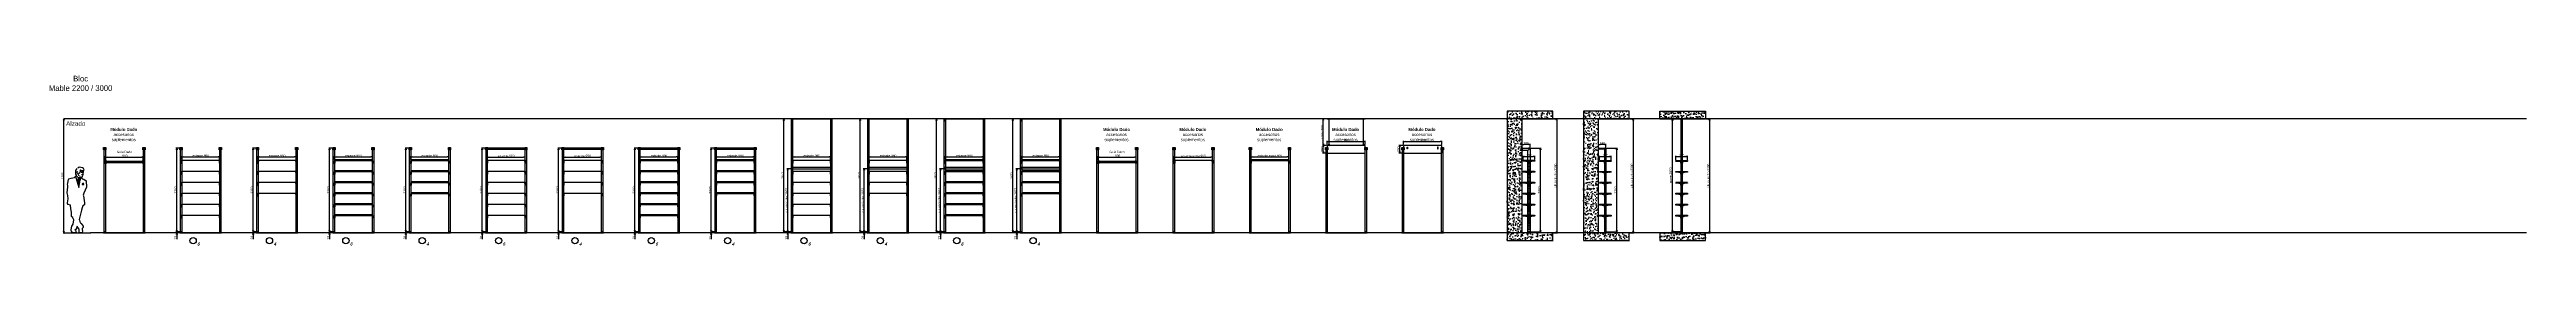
# Paper-space layout 'Jordi B.' of a CAD drawing. Header units: millimetres. Extents: x 23627 to 226976, y -18096 to 223844.
# Drawn here: x 160094 to 224965, y 113146 to 117615 of the extents above; entities that cross this region are included whole.
import ezdxf

# ---------------------------------------------------------------- set-up
doc = ezdxf.new("R2010")
doc.units = ezdxf.units.MM
doc.header["$PDMODE"] = 35
doc.header["$PDSIZE"] = 5
doc.linetypes.add('Discontinua JB', pattern=[0.75, 0.5, -0.25])
doc.layers.add('1001 concep color Blau Fosc', color=7, linetype='Continuous', true_color=0x003e84)
for name, color, linetype in [('Cotas bloques dinámicos PM espacio', 140, 'Continuous'), ('Ferreteria JB', 7, 'Continuous'), ('Linea Capa Color 0000 JB', 7, 'Continuous'), ('Linea Capa Color 0008 Gris JB', 8, 'Continuous'), ('Linea Capa Color 0140 Blau Vidre JB', 140, 'Continuous'), ('Linea Capa Color 0202 Lila Parets JB', 202, 'Continuous'), ('Linea Capa Color 0252 Gris Parets JB', 252, 'Continuous'), ('Linea Capa Color 0253 Gris Clar JB', 253, 'Continuous'), ('Linea Capa Color 0255 Blanc JB', 255, 'Continuous')]:
    doc.layers.add(name, color=color, linetype=linetype)
doc.styles.add('Helvetica Light', font='HelveticaNeueLTCom-Th.ttf')
doc.styles.add('Jordi Ava', font='Avant Garde MEdium BT.ttf')
doc.styles.add('Stylus BT JB', font='stylu.ttf', dxfattribs={"oblique": 15})
doc.dimstyles.new('Jordi Ava 2015', dxfattribs={"dimtxt": 60, "dimasz": 40, "dimexe": 20, "dimexo": 20, "dimgap": 0.09, "dimtad": 1, "dimdec": 0, "dimzin": 0, "dimdsep": 46, "dimtxsty": 'Jordi Ava', "dimblk": 'CLOSED', "dimcen": 1.5, "dimclrd": 7, "dimclre": 7, "dimclrt": 256, "dimadec": 0, "dimazin": 0, "dimtfac": 0.05, "dimtdec": 0, "dimtofl": 0, "dimtmove": 0, "dimatfit": 3, "dimldrblk": 'CLOSED', "dimfxl": 90, "dimtolj": 1, "dimtzin": 0, "dimlwd": -1, "dimlwe": -1, "dimarcsym": 0})
doc.dimstyles.new('Jordi Ava Parets 2015', dxfattribs={"dimtxt": 60, "dimasz": 40, "dimexe": 20, "dimexo": 20, "dimgap": 0.09, "dimtad": 1, "dimdec": 0, "dimzin": 0, "dimdsep": 46, "dimtxsty": 'Jordi Ava', "dimblk": 'CLOSED', "dimcen": 1.5, "dimclrd": 7, "dimclre": 7, "dimclrt": 256, "dimadec": 0, "dimazin": 0, "dimtfac": 0.05, "dimtdec": 0, "dimtofl": 0, "dimtmove": 0, "dimatfit": 3, "dimldrblk": 'CLOSED', "dimfxl": 90, "dimtolj": 1, "dimtzin": 0, "dimlwd": -1, "dimlwe": -1, "dimarcsym": 0})

# ---------------------------------------------------------------- blocks, each defined once
blk = doc.blocks.new('_Closed')
at = {"color": 0, "linetype": 'ByBlock', "lineweight": -2}
for p, q in [((-1, 0.2), (0, 0)), ((-1, 0.2), (-1, -0.2)), ((0, 0), (-1, -0.2)), ((0, 0), (-1, 0))]:
    blk.add_line(p, q, dxfattribs=at)
blk = doc.blocks.new('*D3372')
at = {"layer": 'Cotas bloques dinámicos PM espacio', "color": 7, "ltscale": 10, "transparency": 16777216}
for p, q in [((-35, 2228), (-135, 2228)), ((-115, 68), (-115, 2188)), ((-35, 28), (-135, 28))]:
    blk.add_line(p, q, dxfattribs=at)
at = {"layer": 'Defpoints', "color": 0, "ltscale": 10, "transparency": 16777216}
for p in [(-115, 2228), (-15, 2228), (-15, 28)]:
    blk.add_point(p, dxfattribs=at)
at = {"layer": 'Cotas bloques dinámicos PM espacio', "color": 7, "ltscale": 10, "transparency": 16777216, "xscale": 40, "yscale": 40, "zscale": 40}
for p, rotation in [((-115, 2228), 90), ((-115, 28), 270)]:
    blk.add_blockref('_Closed', p, dxfattribs=dict(at, rotation=rotation))
at = {"layer": 'Cotas bloques dinámicos PM espacio', "ltscale": 10, "transparency": 16777216, "insert": (-146, 1128), "char_height": 60, "attachment_point": 5, "rotation": 90, "style": 'Jordi Ava'}
blk.add_mtext('\\A1;2200', dxfattribs=at)
blk = doc.blocks.new('*D3373')
at = {"layer": 'Cotas bloques dinámicos PM espacio', "color": 7, "ltscale": 10, "transparency": 16777216}
for p, q in [((-35, 28), (-135, 28)), ((-115, 68), (-115, 108)), ((-50, 0), (-135, 0)), ((-115, -40), (-115, -166))]:
    blk.add_line(p, q, dxfattribs=at)
at = {"layer": 'Defpoints', "color": 0, "ltscale": 10, "transparency": 16777216}
for p in [(-30, 0), (-15, 28), (-115, 0)]:
    blk.add_point(p, dxfattribs=at)
at = {"layer": 'Cotas bloques dinámicos PM espacio', "color": 7, "ltscale": 10, "transparency": 16777216, "xscale": 40, "yscale": 40, "zscale": 40}
for p, rotation in [((-115, 28), 270), ((-115, 0), 90)]:
    blk.add_blockref('_Closed', p, dxfattribs=dict(at, rotation=rotation))
at = {"layer": 'Cotas bloques dinámicos PM espacio', "ltscale": 10, "transparency": 16777216, "insert": (-146, -123), "char_height": 60, "attachment_point": 5, "rotation": 90, "style": 'Jordi Ava'}
blk.add_mtext('\\A1;28', dxfattribs=at)
blk = doc.blocks.new('*D3374')
at = {"layer": 'Cotas bloques dinámicos PM espacio', "color": 7, "ltscale": 10, "transparency": 16777216}
for p, q in [((19, 1925), (19, 2014)), ((59, 1994), (969, 1994)), ((1009, 1925), (1009, 2014))]:
    blk.add_line(p, q, dxfattribs=at)
at = {"layer": 'Defpoints', "color": 0, "ltscale": 10, "transparency": 16777216}
for p in [(1009, 1994), (19, 1905), (1009, 1905)]:
    blk.add_point(p, dxfattribs=at)
at = {"layer": 'Cotas bloques dinámicos PM espacio', "color": 7, "ltscale": 10, "transparency": 16777216, "xscale": 40, "yscale": 40, "zscale": 40, "rotation": 180}
blk.add_blockref('_Closed', (19, 1994), dxfattribs=at)
at = {"layer": 'Cotas bloques dinámicos PM espacio', "color": 7, "ltscale": 10, "transparency": 16777216, "xscale": 40, "yscale": 40, "zscale": 40}
blk.add_blockref('_Closed', (1009, 1994), dxfattribs=at)
at = {"layer": 'Cotas bloques dinámicos PM espacio', "ltscale": 10, "transparency": 16777216, "insert": (514, 2025), "char_height": 60, "attachment_point": 5, "style": 'Jordi Ava'}
blk.add_mtext('\\A1;estante 990', dxfattribs=at)
blk = doc.blocks.new('PM202307281056')
at = {"layer": 'Linea Capa Color 0140 Blau Vidre JB', "ltscale": 10}
blk.add_lwpolyline([(5, 3), (-5, 3), (-5, 0), (-2, 0), (-2, -3, 1.39975), (2, -3), (2, 0), (5, 0)], format="xyb", close=True, dxfattribs=at)
blk.add_arc((0, 6), 5.5, 207.04632, 332.95368, dxfattribs=at)
blk = doc.blocks.new('*D3350')
at = {"layer": 'Cotas bloques dinámicos PM espacio', "color": 7, "ltscale": 10, "transparency": 16777216}
for p, q in [((-35, 2228), (-135, 2228)), ((-115, 68), (-115, 2188)), ((-35, 28), (-135, 28))]:
    blk.add_line(p, q, dxfattribs=at)
at = {"layer": 'Defpoints', "color": 0, "ltscale": 10, "transparency": 16777216}
for p in [(-115, 2228), (-15, 2228), (-15, 28)]:
    blk.add_point(p, dxfattribs=at)
at = {"layer": 'Cotas bloques dinámicos PM espacio', "color": 7, "ltscale": 10, "transparency": 16777216, "xscale": 40, "yscale": 40, "zscale": 40}
for p, rotation in [((-115, 2228), 90), ((-115, 28), 270)]:
    blk.add_blockref('_Closed', p, dxfattribs=dict(at, rotation=rotation))
at = {"layer": 'Cotas bloques dinámicos PM espacio', "ltscale": 10, "transparency": 16777216, "insert": (-146, 1128), "char_height": 60, "attachment_point": 5, "rotation": 90, "style": 'Jordi Ava'}
blk.add_mtext('\\A1;2200', dxfattribs=at)
blk = doc.blocks.new('*D3351')
at = {"layer": 'Cotas bloques dinámicos PM espacio', "color": 7, "ltscale": 10, "transparency": 16777216}
for p, q in [((-35, 28), (-135, 28)), ((-115, 68), (-115, 108)), ((-50, 0), (-135, 0)), ((-115, -40), (-115, -166))]:
    blk.add_line(p, q, dxfattribs=at)
at = {"layer": 'Defpoints', "color": 0, "ltscale": 10, "transparency": 16777216}
for p in [(-30, 0), (-15, 28), (-115, 0)]:
    blk.add_point(p, dxfattribs=at)
at = {"layer": 'Cotas bloques dinámicos PM espacio', "color": 7, "ltscale": 10, "transparency": 16777216, "xscale": 40, "yscale": 40, "zscale": 40}
for p, rotation in [((-115, 28), 270), ((-115, 0), 90)]:
    blk.add_blockref('_Closed', p, dxfattribs=dict(at, rotation=rotation))
at = {"layer": 'Cotas bloques dinámicos PM espacio', "ltscale": 10, "transparency": 16777216, "insert": (-146, -123), "char_height": 60, "attachment_point": 5, "rotation": 90, "style": 'Jordi Ava'}
blk.add_mtext('\\A1;28', dxfattribs=at)
blk = doc.blocks.new('*D3352')
at = {"layer": 'Cotas bloques dinámicos PM espacio', "color": 7, "ltscale": 10, "transparency": 16777216}
for p, q in [((19, 1925), (19, 2014)), ((59, 1994), (969, 1994)), ((1009, 1925), (1009, 2014))]:
    blk.add_line(p, q, dxfattribs=at)
at = {"layer": 'Defpoints', "color": 0, "ltscale": 10, "transparency": 16777216}
for p in [(1009, 1994), (19, 1905), (1009, 1905)]:
    blk.add_point(p, dxfattribs=at)
at = {"layer": 'Cotas bloques dinámicos PM espacio', "color": 7, "ltscale": 10, "transparency": 16777216, "xscale": 40, "yscale": 40, "zscale": 40, "rotation": 180}
blk.add_blockref('_Closed', (19, 1994), dxfattribs=at)
at = {"layer": 'Cotas bloques dinámicos PM espacio', "color": 7, "ltscale": 10, "transparency": 16777216, "xscale": 40, "yscale": 40, "zscale": 40}
blk.add_blockref('_Closed', (1009, 1994), dxfattribs=at)
at = {"layer": 'Cotas bloques dinámicos PM espacio', "ltscale": 10, "transparency": 16777216, "insert": (514, 2025), "char_height": 60, "attachment_point": 5, "style": 'Jordi Ava'}
blk.add_mtext('\\A1;estante 990', dxfattribs=at)
blk = doc.blocks.new('*D3357')
at = {"layer": 'Cotas bloques dinámicos PM espacio', "color": 7, "ltscale": 10, "transparency": 16777216}
for p, q in [((-35, 2228), (-135, 2228)), ((-115, 68), (-115, 2188)), ((-35, 28), (-135, 28))]:
    blk.add_line(p, q, dxfattribs=at)
at = {"layer": 'Defpoints', "color": 0, "ltscale": 10, "transparency": 16777216}
for p in [(-115, 2228), (-15, 2228), (-15, 28)]:
    blk.add_point(p, dxfattribs=at)
at = {"layer": 'Cotas bloques dinámicos PM espacio', "color": 7, "ltscale": 10, "transparency": 16777216, "xscale": 40, "yscale": 40, "zscale": 40}
for p, rotation in [((-115, 2228), 90), ((-115, 28), 270)]:
    blk.add_blockref('_Closed', p, dxfattribs=dict(at, rotation=rotation))
at = {"layer": 'Cotas bloques dinámicos PM espacio', "ltscale": 10, "transparency": 16777216, "insert": (-146, 1128), "char_height": 60, "attachment_point": 5, "rotation": 90, "style": 'Jordi Ava'}
blk.add_mtext('\\A1;2200', dxfattribs=at)
blk = doc.blocks.new('*D3358')
at = {"layer": 'Cotas bloques dinámicos PM espacio', "color": 7, "ltscale": 10, "transparency": 16777216}
for p, q in [((-35, 28), (-135, 28)), ((-115, 68), (-115, 108)), ((-50, 0), (-135, 0)), ((-115, -40), (-115, -166))]:
    blk.add_line(p, q, dxfattribs=at)
at = {"layer": 'Defpoints', "color": 0, "ltscale": 10, "transparency": 16777216}
for p in [(-30, 0), (-15, 28), (-115, 0)]:
    blk.add_point(p, dxfattribs=at)
at = {"layer": 'Cotas bloques dinámicos PM espacio', "color": 7, "ltscale": 10, "transparency": 16777216, "xscale": 40, "yscale": 40, "zscale": 40}
for p, rotation in [((-115, 28), 270), ((-115, 0), 90)]:
    blk.add_blockref('_Closed', p, dxfattribs=dict(at, rotation=rotation))
at = {"layer": 'Cotas bloques dinámicos PM espacio', "ltscale": 10, "transparency": 16777216, "insert": (-146, -123), "char_height": 60, "attachment_point": 5, "rotation": 90, "style": 'Jordi Ava'}
blk.add_mtext('\\A1;28', dxfattribs=at)
blk = doc.blocks.new('*D3359')
at = {"layer": 'Cotas bloques dinámicos PM espacio', "color": 7, "ltscale": 10, "transparency": 16777216}
for p, q in [((19, 1929), (19, 2018)), ((59, 1998), (969, 1998)), ((1009, 1929), (1009, 2018))]:
    blk.add_line(p, q, dxfattribs=at)
at = {"layer": 'Defpoints', "color": 0, "ltscale": 10, "transparency": 16777216}
for p in [(1009, 1998), (19, 1909), (1009, 1909)]:
    blk.add_point(p, dxfattribs=at)
at = {"layer": 'Cotas bloques dinámicos PM espacio', "color": 7, "ltscale": 10, "transparency": 16777216, "xscale": 40, "yscale": 40, "zscale": 40, "rotation": 180}
blk.add_blockref('_Closed', (19, 1998), dxfattribs=at)
at = {"layer": 'Cotas bloques dinámicos PM espacio', "color": 7, "ltscale": 10, "transparency": 16777216, "xscale": 40, "yscale": 40, "zscale": 40}
blk.add_blockref('_Closed', (1009, 1998), dxfattribs=at)
at = {"layer": 'Cotas bloques dinámicos PM espacio', "ltscale": 10, "transparency": 16777216, "insert": (514, 2029), "char_height": 60, "attachment_point": 5, "style": 'Jordi Ava'}
blk.add_mtext('\\A1;estante 990', dxfattribs=at)
blk = doc.blocks.new('*D3364')
at = {"layer": 'Cotas bloques dinámicos PM espacio', "color": 7, "ltscale": 10, "transparency": 16777216}
for p, q in [((19, 1929), (19, 2018)), ((59, 1998), (969, 1998)), ((1009, 1929), (1009, 2018))]:
    blk.add_line(p, q, dxfattribs=at)
at = {"layer": 'Defpoints', "color": 0, "ltscale": 10, "transparency": 16777216}
for p in [(1009, 1998), (19, 1909), (1009, 1909)]:
    blk.add_point(p, dxfattribs=at)
at = {"layer": 'Cotas bloques dinámicos PM espacio', "color": 7, "ltscale": 10, "transparency": 16777216, "xscale": 40, "yscale": 40, "zscale": 40, "rotation": 180}
blk.add_blockref('_Closed', (19, 1998), dxfattribs=at)
at = {"layer": 'Cotas bloques dinámicos PM espacio', "color": 7, "ltscale": 10, "transparency": 16777216, "xscale": 40, "yscale": 40, "zscale": 40}
blk.add_blockref('_Closed', (1009, 1998), dxfattribs=at)
at = {"layer": 'Cotas bloques dinámicos PM espacio', "ltscale": 10, "transparency": 16777216, "insert": (514, 2029), "char_height": 60, "attachment_point": 5, "style": 'Jordi Ava'}
blk.add_mtext('\\A1;estante 990', dxfattribs=at)
blk = doc.blocks.new('*D3365')
at = {"layer": 'Cotas bloques dinámicos PM espacio', "color": 7, "ltscale": 10, "transparency": 16777216}
for p, q in [((-35, 2228), (-135, 2228)), ((-115, 68), (-115, 2188)), ((-35, 28), (-135, 28))]:
    blk.add_line(p, q, dxfattribs=at)
at = {"layer": 'Defpoints', "color": 0, "ltscale": 10, "transparency": 16777216}
for p in [(-115, 2228), (-15, 2228), (-15, 28)]:
    blk.add_point(p, dxfattribs=at)
at = {"layer": 'Cotas bloques dinámicos PM espacio', "color": 7, "ltscale": 10, "transparency": 16777216, "xscale": 40, "yscale": 40, "zscale": 40}
for p, rotation in [((-115, 2228), 90), ((-115, 28), 270)]:
    blk.add_blockref('_Closed', p, dxfattribs=dict(at, rotation=rotation))
at = {"layer": 'Cotas bloques dinámicos PM espacio', "ltscale": 10, "transparency": 16777216, "insert": (-146, 1128), "char_height": 60, "attachment_point": 5, "rotation": 90, "style": 'Jordi Ava'}
blk.add_mtext('\\A1;2200', dxfattribs=at)
blk = doc.blocks.new('*D3366')
at = {"layer": 'Cotas bloques dinámicos PM espacio', "color": 7, "ltscale": 10, "transparency": 16777216}
for p, q in [((-35, 28), (-135, 28)), ((-115, 68), (-115, 108)), ((-50, 0), (-135, 0)), ((-115, -40), (-115, -166))]:
    blk.add_line(p, q, dxfattribs=at)
at = {"layer": 'Defpoints', "color": 0, "ltscale": 10, "transparency": 16777216}
for p in [(-30, 0), (-15, 28), (-115, 0)]:
    blk.add_point(p, dxfattribs=at)
at = {"layer": 'Cotas bloques dinámicos PM espacio', "color": 7, "ltscale": 10, "transparency": 16777216, "xscale": 40, "yscale": 40, "zscale": 40}
for p, rotation in [((-115, 28), 270), ((-115, 0), 90)]:
    blk.add_blockref('_Closed', p, dxfattribs=dict(at, rotation=rotation))
at = {"layer": 'Cotas bloques dinámicos PM espacio', "ltscale": 10, "transparency": 16777216, "insert": (-146, -123), "char_height": 60, "attachment_point": 5, "rotation": 90, "style": 'Jordi Ava'}
blk.add_mtext('\\A1;28', dxfattribs=at)
blk = doc.blocks.new('*D3323')
at = {"layer": 'Cotas bloques dinámicos PM espacio', "color": 7, "ltscale": 10, "transparency": 16777216}
for p, q in [((19, 1929), (19, 2018)), ((59, 1998), (969, 1998)), ((1009, 1929), (1009, 2018))]:
    blk.add_line(p, q, dxfattribs=at)
at = {"layer": 'Defpoints', "color": 0, "ltscale": 10, "transparency": 16777216}
for p in [(1009, 1998), (19, 1909), (1009, 1909)]:
    blk.add_point(p, dxfattribs=at)
at = {"layer": 'Cotas bloques dinámicos PM espacio', "color": 7, "ltscale": 10, "transparency": 16777216, "xscale": 40, "yscale": 40, "zscale": 40, "rotation": 180}
blk.add_blockref('_Closed', (19, 1998), dxfattribs=at)
at = {"layer": 'Cotas bloques dinámicos PM espacio', "color": 7, "ltscale": 10, "transparency": 16777216, "xscale": 40, "yscale": 40, "zscale": 40}
blk.add_blockref('_Closed', (1009, 1998), dxfattribs=at)
at = {"layer": 'Cotas bloques dinámicos PM espacio', "ltscale": 10, "transparency": 16777216, "insert": (514, 2029), "char_height": 60, "attachment_point": 5, "style": 'Jordi Ava'}
blk.add_mtext('\\A1;estante 990', dxfattribs=at)
blk = doc.blocks.new('*D3321')
at = {"layer": 'Cotas bloques dinámicos PM espacio', "color": 7, "ltscale": 10, "transparency": 16777216}
for p, q in [((-35, 2228), (-135, 2228)), ((-115, 68), (-115, 2188)), ((-35, 28), (-135, 28))]:
    blk.add_line(p, q, dxfattribs=at)
at = {"layer": 'Defpoints', "color": 0, "ltscale": 10, "transparency": 16777216}
for p in [(-115, 2228), (-15, 2228), (-15, 28)]:
    blk.add_point(p, dxfattribs=at)
at = {"layer": 'Cotas bloques dinámicos PM espacio', "color": 7, "ltscale": 10, "transparency": 16777216, "xscale": 40, "yscale": 40, "zscale": 40}
for p, rotation in [((-115, 2228), 90), ((-115, 28), 270)]:
    blk.add_blockref('_Closed', p, dxfattribs=dict(at, rotation=rotation))
at = {"layer": 'Cotas bloques dinámicos PM espacio', "ltscale": 10, "transparency": 16777216, "insert": (-146, 1128), "char_height": 60, "attachment_point": 5, "rotation": 90, "style": 'Jordi Ava'}
blk.add_mtext('\\A1;2200', dxfattribs=at)
blk = doc.blocks.new('*D3322')
at = {"layer": 'Cotas bloques dinámicos PM espacio', "color": 7, "ltscale": 10, "transparency": 16777216}
for p, q in [((-35, 28), (-135, 28)), ((-115, 68), (-115, 108)), ((-50, 0), (-135, 0)), ((-115, -40), (-115, -166))]:
    blk.add_line(p, q, dxfattribs=at)
at = {"layer": 'Defpoints', "color": 0, "ltscale": 10, "transparency": 16777216}
for p in [(-15, 28), (-115, 0), (-30, 0)]:
    blk.add_point(p, dxfattribs=at)
at = {"layer": 'Cotas bloques dinámicos PM espacio', "color": 7, "ltscale": 10, "transparency": 16777216, "xscale": 40, "yscale": 40, "zscale": 40}
for p, rotation in [((-115, 28), 270), ((-115, 0), 90)]:
    blk.add_blockref('_Closed', p, dxfattribs=dict(at, rotation=rotation))
at = {"layer": 'Cotas bloques dinámicos PM espacio', "ltscale": 10, "transparency": 16777216, "insert": (-146, -123), "char_height": 60, "attachment_point": 5, "rotation": 90, "style": 'Jordi Ava'}
blk.add_mtext('\\A1;28', dxfattribs=at)
blk = doc.blocks.new('*D3329')
at = {"layer": 'Cotas bloques dinámicos PM espacio', "color": 7, "ltscale": 10, "transparency": 16777216}
for p, q in [((-35, 2228), (-135, 2228)), ((-115, 68), (-115, 2188)), ((-35, 28), (-135, 28))]:
    blk.add_line(p, q, dxfattribs=at)
at = {"layer": 'Defpoints', "color": 0, "ltscale": 10, "transparency": 16777216}
for p in [(-115, 2228), (-15, 2228), (-15, 28)]:
    blk.add_point(p, dxfattribs=at)
at = {"layer": 'Cotas bloques dinámicos PM espacio', "color": 7, "ltscale": 10, "transparency": 16777216, "xscale": 40, "yscale": 40, "zscale": 40}
for p, rotation in [((-115, 2228), 90), ((-115, 28), 270)]:
    blk.add_blockref('_Closed', p, dxfattribs=dict(at, rotation=rotation))
at = {"layer": 'Cotas bloques dinámicos PM espacio', "ltscale": 10, "transparency": 16777216, "insert": (-146, 1128), "char_height": 60, "attachment_point": 5, "rotation": 90, "style": 'Jordi Ava'}
blk.add_mtext('\\A1;2200', dxfattribs=at)
blk = doc.blocks.new('*D3330')
at = {"layer": 'Cotas bloques dinámicos PM espacio', "color": 7, "ltscale": 10, "transparency": 16777216}
for p, q in [((-35, 28), (-135, 28)), ((-115, 68), (-115, 108)), ((-50, 0), (-135, 0)), ((-115, -40), (-115, -166))]:
    blk.add_line(p, q, dxfattribs=at)
at = {"layer": 'Defpoints', "color": 0, "ltscale": 10, "transparency": 16777216}
for p in [(-30, 0), (-15, 28), (-115, 0)]:
    blk.add_point(p, dxfattribs=at)
at = {"layer": 'Cotas bloques dinámicos PM espacio', "color": 7, "ltscale": 10, "transparency": 16777216, "xscale": 40, "yscale": 40, "zscale": 40}
for p, rotation in [((-115, 28), 270), ((-115, 0), 90)]:
    blk.add_blockref('_Closed', p, dxfattribs=dict(at, rotation=rotation))
at = {"layer": 'Cotas bloques dinámicos PM espacio', "ltscale": 10, "transparency": 16777216, "insert": (-146, -123), "char_height": 60, "attachment_point": 5, "rotation": 90, "style": 'Jordi Ava'}
blk.add_mtext('\\A1;28', dxfattribs=at)
blk = doc.blocks.new('*D3328')
at = {"layer": 'Cotas bloques dinámicos PM espacio', "color": 7, "ltscale": 10, "transparency": 16777216}
for p, q in [((19, 1929), (19, 2018)), ((59, 1998), (969, 1998)), ((1009, 1929), (1009, 2018))]:
    blk.add_line(p, q, dxfattribs=at)
at = {"layer": 'Defpoints', "color": 0, "ltscale": 10, "transparency": 16777216}
for p in [(1009, 1998), (19, 1909), (1009, 1909)]:
    blk.add_point(p, dxfattribs=at)
at = {"layer": 'Cotas bloques dinámicos PM espacio', "color": 7, "ltscale": 10, "transparency": 16777216, "xscale": 40, "yscale": 40, "zscale": 40, "rotation": 180}
blk.add_blockref('_Closed', (19, 1998), dxfattribs=at)
at = {"layer": 'Cotas bloques dinámicos PM espacio', "color": 7, "ltscale": 10, "transparency": 16777216, "xscale": 40, "yscale": 40, "zscale": 40}
blk.add_blockref('_Closed', (1009, 1998), dxfattribs=at)
at = {"layer": 'Cotas bloques dinámicos PM espacio', "ltscale": 10, "transparency": 16777216, "insert": (514, 2029), "char_height": 60, "attachment_point": 5, "style": 'Jordi Ava'}
blk.add_mtext('\\A1;estante 990', dxfattribs=at)
blk = doc.blocks.new('*D3336')
at = {"layer": 'Cotas bloques dinámicos PM espacio', "color": 7, "ltscale": 10, "transparency": 16777216}
for p, q in [((-35, 2228), (-135, 2228)), ((-115, 68), (-115, 2188)), ((-35, 28), (-135, 28))]:
    blk.add_line(p, q, dxfattribs=at)
at = {"layer": 'Defpoints', "color": 0, "ltscale": 10, "transparency": 16777216}
for p in [(-115, 2228), (-15, 2228), (-15, 28)]:
    blk.add_point(p, dxfattribs=at)
at = {"layer": 'Cotas bloques dinámicos PM espacio', "color": 7, "ltscale": 10, "transparency": 16777216, "xscale": 40, "yscale": 40, "zscale": 40}
for p, rotation in [((-115, 2228), 90), ((-115, 28), 270)]:
    blk.add_blockref('_Closed', p, dxfattribs=dict(at, rotation=rotation))
at = {"layer": 'Cotas bloques dinámicos PM espacio', "ltscale": 10, "transparency": 16777216, "insert": (-146, 1128), "char_height": 60, "attachment_point": 5, "rotation": 90, "style": 'Jordi Ava'}
blk.add_mtext('\\A1;2200', dxfattribs=at)
blk = doc.blocks.new('*D3337')
at = {"layer": 'Cotas bloques dinámicos PM espacio', "color": 7, "ltscale": 10, "transparency": 16777216}
for p, q in [((-35, 28), (-135, 28)), ((-115, 68), (-115, 108)), ((-50, 0), (-135, 0)), ((-115, -40), (-115, -166))]:
    blk.add_line(p, q, dxfattribs=at)
at = {"layer": 'Defpoints', "color": 0, "ltscale": 10, "transparency": 16777216}
for p in [(-30, 0), (-15, 28), (-115, 0)]:
    blk.add_point(p, dxfattribs=at)
at = {"layer": 'Cotas bloques dinámicos PM espacio', "color": 7, "ltscale": 10, "transparency": 16777216, "xscale": 40, "yscale": 40, "zscale": 40}
for p, rotation in [((-115, 28), 270), ((-115, 0), 90)]:
    blk.add_blockref('_Closed', p, dxfattribs=dict(at, rotation=rotation))
at = {"layer": 'Cotas bloques dinámicos PM espacio', "ltscale": 10, "transparency": 16777216, "insert": (-146, -123), "char_height": 60, "attachment_point": 5, "rotation": 90, "style": 'Jordi Ava'}
blk.add_mtext('\\A1;28', dxfattribs=at)
blk = doc.blocks.new('*D3338')
at = {"layer": 'Cotas bloques dinámicos PM espacio', "color": 7, "ltscale": 10, "transparency": 16777216}
for p, q in [((19, 1929), (19, 2018)), ((59, 1998), (969, 1998)), ((1009, 1929), (1009, 2018))]:
    blk.add_line(p, q, dxfattribs=at)
at = {"layer": 'Defpoints', "color": 0, "ltscale": 10, "transparency": 16777216}
for p in [(1009, 1998), (19, 1909), (1009, 1909)]:
    blk.add_point(p, dxfattribs=at)
at = {"layer": 'Cotas bloques dinámicos PM espacio', "color": 7, "ltscale": 10, "transparency": 16777216, "xscale": 40, "yscale": 40, "zscale": 40, "rotation": 180}
blk.add_blockref('_Closed', (19, 1998), dxfattribs=at)
at = {"layer": 'Cotas bloques dinámicos PM espacio', "color": 7, "ltscale": 10, "transparency": 16777216, "xscale": 40, "yscale": 40, "zscale": 40}
blk.add_blockref('_Closed', (1009, 1998), dxfattribs=at)
at = {"layer": 'Cotas bloques dinámicos PM espacio', "ltscale": 10, "transparency": 16777216, "insert": (514, 2029), "char_height": 60, "attachment_point": 5, "style": 'Jordi Ava'}
blk.add_mtext('\\A1;estante 990', dxfattribs=at)
blk = doc.blocks.new('*D3343')
at = {"layer": 'Cotas bloques dinámicos PM espacio', "color": 7, "ltscale": 10, "transparency": 16777216}
for p, q in [((19, 1929), (19, 2018)), ((59, 1998), (969, 1998)), ((1009, 1929), (1009, 2018))]:
    blk.add_line(p, q, dxfattribs=at)
at = {"layer": 'Defpoints', "color": 0, "ltscale": 10, "transparency": 16777216}
for p in [(1009, 1998), (19, 1909), (1009, 1909)]:
    blk.add_point(p, dxfattribs=at)
at = {"layer": 'Cotas bloques dinámicos PM espacio', "color": 7, "ltscale": 10, "transparency": 16777216, "xscale": 40, "yscale": 40, "zscale": 40, "rotation": 180}
blk.add_blockref('_Closed', (19, 1998), dxfattribs=at)
at = {"layer": 'Cotas bloques dinámicos PM espacio', "color": 7, "ltscale": 10, "transparency": 16777216, "xscale": 40, "yscale": 40, "zscale": 40}
blk.add_blockref('_Closed', (1009, 1998), dxfattribs=at)
at = {"layer": 'Cotas bloques dinámicos PM espacio', "ltscale": 10, "transparency": 16777216, "insert": (514, 2029), "char_height": 60, "attachment_point": 5, "style": 'Jordi Ava'}
blk.add_mtext('\\A1;estante 990', dxfattribs=at)
blk = doc.blocks.new('*D3344')
at = {"layer": 'Cotas bloques dinámicos PM espacio', "color": 7, "ltscale": 10, "transparency": 16777216}
for p, q in [((-35, 2228), (-135, 2228)), ((-115, 68), (-115, 2188)), ((-35, 28), (-135, 28))]:
    blk.add_line(p, q, dxfattribs=at)
at = {"layer": 'Defpoints', "color": 0, "ltscale": 10, "transparency": 16777216}
for p in [(-115, 2228), (-15, 2228), (-15, 28)]:
    blk.add_point(p, dxfattribs=at)
at = {"layer": 'Cotas bloques dinámicos PM espacio', "color": 7, "ltscale": 10, "transparency": 16777216, "xscale": 40, "yscale": 40, "zscale": 40}
for p, rotation in [((-115, 2228), 90), ((-115, 28), 270)]:
    blk.add_blockref('_Closed', p, dxfattribs=dict(at, rotation=rotation))
at = {"layer": 'Cotas bloques dinámicos PM espacio', "ltscale": 10, "transparency": 16777216, "insert": (-146, 1128), "char_height": 60, "attachment_point": 5, "rotation": 90, "style": 'Jordi Ava'}
blk.add_mtext('\\A1;2200', dxfattribs=at)
blk = doc.blocks.new('*D3345')
at = {"layer": 'Cotas bloques dinámicos PM espacio', "color": 7, "ltscale": 10, "transparency": 16777216}
for p, q in [((-35, 28), (-135, 28)), ((-115, 68), (-115, 108)), ((-50, 0), (-135, 0)), ((-115, -40), (-115, -166))]:
    blk.add_line(p, q, dxfattribs=at)
at = {"layer": 'Defpoints', "color": 0, "ltscale": 10, "transparency": 16777216}
for p in [(-15, 28), (-115, 0), (-30, 0)]:
    blk.add_point(p, dxfattribs=at)
at = {"layer": 'Cotas bloques dinámicos PM espacio', "color": 7, "ltscale": 10, "transparency": 16777216, "xscale": 40, "yscale": 40, "zscale": 40}
for p, rotation in [((-115, 28), 270), ((-115, 0), 90)]:
    blk.add_blockref('_Closed', p, dxfattribs=dict(at, rotation=rotation))
at = {"layer": 'Cotas bloques dinámicos PM espacio', "ltscale": 10, "transparency": 16777216, "insert": (-146, -123), "char_height": 60, "attachment_point": 5, "rotation": 90, "style": 'Jordi Ava'}
blk.add_mtext('\\A1;28', dxfattribs=at)
blk = doc.blocks.new('*D1394')
at = {"layer": 'Cotas bloques dinámicos PM espacio', "color": 7, "ltscale": 10, "transparency": 16777216}
for p, q in [((-20, 1688), (-135, 1688)), ((-115, 68), (-115, 1648)), ((-35, 28), (-135, 28))]:
    blk.add_line(p, q, dxfattribs=at)
at = {"layer": 'Defpoints', "color": 0, "ltscale": 10, "transparency": 16777216}
for p in [(-115, 1688), (0, 1688), (-15, 28)]:
    blk.add_point(p, dxfattribs=at)
at = {"layer": 'Cotas bloques dinámicos PM espacio', "color": 7, "ltscale": 10, "transparency": 16777216, "xscale": 40, "yscale": 40, "zscale": 40}
for p, rotation in [((-115, 1688), 90), ((-115, 28), 270)]:
    blk.add_blockref('_Closed', p, dxfattribs=dict(at, rotation=rotation))
at = {"layer": 'Cotas bloques dinámicos PM espacio', "ltscale": 10, "transparency": 16777216, "insert": (-146, 858), "char_height": 60, "attachment_point": 5, "rotation": 90, "style": 'Jordi Ava'}
blk.add_mtext('\\A1;distanciador 1660', dxfattribs=at)
blk = doc.blocks.new('*D1395')
at = {"layer": 'Cotas bloques dinámicos PM espacio', "color": 7, "ltscale": 10, "transparency": 16777216}
for p, q in [((-35, 28), (-135, 28)), ((-115, 68), (-115, 108)), ((-50, 0), (-135, 0)), ((-115, -40), (-115, -166))]:
    blk.add_line(p, q, dxfattribs=at)
at = {"layer": 'Defpoints', "color": 0, "ltscale": 10, "transparency": 16777216}
for p in [(-30, 0), (-15, 28), (-115, 0)]:
    blk.add_point(p, dxfattribs=at)
at = {"layer": 'Cotas bloques dinámicos PM espacio', "color": 7, "ltscale": 10, "transparency": 16777216, "xscale": 40, "yscale": 40, "zscale": 40}
for p, rotation in [((-115, 28), 270), ((-115, 0), 90)]:
    blk.add_blockref('_Closed', p, dxfattribs=dict(at, rotation=rotation))
at = {"layer": 'Cotas bloques dinámicos PM espacio', "ltscale": 10, "transparency": 16777216, "insert": (-146, -123), "char_height": 60, "attachment_point": 5, "rotation": 90, "style": 'Jordi Ava'}
blk.add_mtext('\\A1;28', dxfattribs=at)
blk = doc.blocks.new('*D1396')
at = {"layer": 'Cotas bloques dinámicos PM espacio', "color": 7, "ltscale": 10, "transparency": 16777216}
for p, q in [((19, 1929), (19, 2018)), ((59, 1998), (969, 1998)), ((1009, 1929), (1009, 2018))]:
    blk.add_line(p, q, dxfattribs=at)
at = {"layer": 'Defpoints', "color": 0, "ltscale": 10, "transparency": 16777216}
for p in [(1009, 1998), (19, 1909), (1009, 1909)]:
    blk.add_point(p, dxfattribs=at)
at = {"layer": 'Cotas bloques dinámicos PM espacio', "color": 7, "ltscale": 10, "transparency": 16777216, "xscale": 40, "yscale": 40, "zscale": 40, "rotation": 180}
blk.add_blockref('_Closed', (19, 1998), dxfattribs=at)
at = {"layer": 'Cotas bloques dinámicos PM espacio', "color": 7, "ltscale": 10, "transparency": 16777216, "xscale": 40, "yscale": 40, "zscale": 40}
blk.add_blockref('_Closed', (1009, 1998), dxfattribs=at)
at = {"layer": 'Cotas bloques dinámicos PM espacio', "ltscale": 10, "transparency": 16777216, "insert": (514, 2029), "char_height": 60, "attachment_point": 5, "style": 'Jordi Ava'}
blk.add_mtext('\\A1;estante 990', dxfattribs=at)
blk = doc.blocks.new('*D1397')
at = {"layer": 'Cotas bloques dinámicos PM espacio', "color": 7, "ltscale": 10, "transparency": 16777216}
for p, q in [((-50, 2998), (-235, 2998)), ((-215, 68), (-215, 2958)), ((-35, 28), (-235, 28))]:
    blk.add_line(p, q, dxfattribs=at)
at = {"layer": 'Defpoints', "color": 0, "ltscale": 10, "transparency": 16777216}
for p in [(-215, 2998), (-30, 2998), (-15, 28)]:
    blk.add_point(p, dxfattribs=at)
at = {"layer": 'Cotas bloques dinámicos PM espacio', "color": 7, "ltscale": 10, "transparency": 16777216, "xscale": 40, "yscale": 40, "zscale": 40}
for p, rotation in [((-215, 2998), 90), ((-215, 28), 270)]:
    blk.add_blockref('_Closed', p, dxfattribs=dict(at, rotation=rotation))
at = {"layer": 'Cotas bloques dinámicos PM espacio', "ltscale": 10, "transparency": 16777216, "insert": (-246, 1513), "char_height": 60, "attachment_point": 5, "rotation": 90, "style": 'Jordi Ava'}
blk.add_mtext('\\A1;2970', dxfattribs=at)
blk = doc.blocks.new('*D1403')
at = {"layer": 'Cotas bloques dinámicos PM espacio', "color": 7, "ltscale": 10, "transparency": 16777216}
for p, q in [((19, 1929), (19, 2018)), ((59, 1998), (969, 1998)), ((1009, 1929), (1009, 2018))]:
    blk.add_line(p, q, dxfattribs=at)
at = {"layer": 'Defpoints', "color": 0, "ltscale": 10, "transparency": 16777216}
for p in [(1009, 1998), (19, 1909), (1009, 1909)]:
    blk.add_point(p, dxfattribs=at)
at = {"layer": 'Cotas bloques dinámicos PM espacio', "color": 7, "ltscale": 10, "transparency": 16777216, "xscale": 40, "yscale": 40, "zscale": 40, "rotation": 180}
blk.add_blockref('_Closed', (19, 1998), dxfattribs=at)
at = {"layer": 'Cotas bloques dinámicos PM espacio', "color": 7, "ltscale": 10, "transparency": 16777216, "xscale": 40, "yscale": 40, "zscale": 40}
blk.add_blockref('_Closed', (1009, 1998), dxfattribs=at)
at = {"layer": 'Cotas bloques dinámicos PM espacio', "ltscale": 10, "transparency": 16777216, "insert": (514, 2029), "char_height": 60, "attachment_point": 5, "style": 'Jordi Ava'}
blk.add_mtext('\\A1;estante 990', dxfattribs=at)
blk = doc.blocks.new('*D1404')
at = {"layer": 'Cotas bloques dinámicos PM espacio', "color": 7, "ltscale": 10, "transparency": 16777216}
for p, q in [((-20, 1688), (-135, 1688)), ((-115, 68), (-115, 1648)), ((-35, 28), (-135, 28))]:
    blk.add_line(p, q, dxfattribs=at)
at = {"layer": 'Defpoints', "color": 0, "ltscale": 10, "transparency": 16777216}
for p in [(-115, 1688), (0, 1688), (-15, 28)]:
    blk.add_point(p, dxfattribs=at)
at = {"layer": 'Cotas bloques dinámicos PM espacio', "color": 7, "ltscale": 10, "transparency": 16777216, "xscale": 40, "yscale": 40, "zscale": 40}
for p, rotation in [((-115, 1688), 90), ((-115, 28), 270)]:
    blk.add_blockref('_Closed', p, dxfattribs=dict(at, rotation=rotation))
at = {"layer": 'Cotas bloques dinámicos PM espacio', "ltscale": 10, "transparency": 16777216, "insert": (-146, 858), "char_height": 60, "attachment_point": 5, "rotation": 90, "style": 'Jordi Ava'}
blk.add_mtext('\\A1;distanciador 1660', dxfattribs=at)
blk = doc.blocks.new('*D1405')
at = {"layer": 'Cotas bloques dinámicos PM espacio', "color": 7, "ltscale": 10, "transparency": 16777216}
for p, q in [((-35, 28), (-135, 28)), ((-115, 68), (-115, 108)), ((-50, 0), (-135, 0)), ((-115, -40), (-115, -166))]:
    blk.add_line(p, q, dxfattribs=at)
at = {"layer": 'Defpoints', "color": 0, "ltscale": 10, "transparency": 16777216}
for p in [(-30, 0), (-15, 28), (-115, 0)]:
    blk.add_point(p, dxfattribs=at)
at = {"layer": 'Cotas bloques dinámicos PM espacio', "color": 7, "ltscale": 10, "transparency": 16777216, "xscale": 40, "yscale": 40, "zscale": 40}
for p, rotation in [((-115, 28), 270), ((-115, 0), 90)]:
    blk.add_blockref('_Closed', p, dxfattribs=dict(at, rotation=rotation))
at = {"layer": 'Cotas bloques dinámicos PM espacio', "ltscale": 10, "transparency": 16777216, "insert": (-146, -123), "char_height": 60, "attachment_point": 5, "rotation": 90, "style": 'Jordi Ava'}
blk.add_mtext('\\A1;28', dxfattribs=at)
blk = doc.blocks.new('*D1406')
at = {"layer": 'Cotas bloques dinámicos PM espacio', "color": 7, "ltscale": 10, "transparency": 16777216}
for p, q in [((-50, 2998), (-235, 2998)), ((-215, 68), (-215, 2958)), ((-35, 28), (-235, 28))]:
    blk.add_line(p, q, dxfattribs=at)
at = {"layer": 'Defpoints', "color": 0, "ltscale": 10, "transparency": 16777216}
for p in [(-215, 2998), (-30, 2998), (-15, 28)]:
    blk.add_point(p, dxfattribs=at)
at = {"layer": 'Cotas bloques dinámicos PM espacio', "color": 7, "ltscale": 10, "transparency": 16777216, "xscale": 40, "yscale": 40, "zscale": 40}
for p, rotation in [((-215, 2998), 90), ((-215, 28), 270)]:
    blk.add_blockref('_Closed', p, dxfattribs=dict(at, rotation=rotation))
at = {"layer": 'Cotas bloques dinámicos PM espacio', "ltscale": 10, "transparency": 16777216, "insert": (-246, 1513), "char_height": 60, "attachment_point": 5, "rotation": 90, "style": 'Jordi Ava'}
blk.add_mtext('\\A1;2970', dxfattribs=at)
blk = doc.blocks.new('*D2492')
at = {"layer": 'Cotas bloques dinámicos PM espacio', "color": 7, "ltscale": 10, "transparency": 16777216}
for p, q in [((19, 1929), (19, 2018)), ((59, 1998), (969, 1998)), ((1009, 1929), (1009, 2018))]:
    blk.add_line(p, q, dxfattribs=at)
at = {"layer": 'Defpoints', "color": 0, "ltscale": 10, "transparency": 16777216}
for p in [(1009, 1998), (19, 1909), (1009, 1909)]:
    blk.add_point(p, dxfattribs=at)
at = {"layer": 'Cotas bloques dinámicos PM espacio', "color": 7, "ltscale": 10, "transparency": 16777216, "xscale": 40, "yscale": 40, "zscale": 40, "rotation": 180}
blk.add_blockref('_Closed', (19, 1998), dxfattribs=at)
at = {"layer": 'Cotas bloques dinámicos PM espacio', "color": 7, "ltscale": 10, "transparency": 16777216, "xscale": 40, "yscale": 40, "zscale": 40}
blk.add_blockref('_Closed', (1009, 1998), dxfattribs=at)
at = {"layer": 'Cotas bloques dinámicos PM espacio', "ltscale": 10, "transparency": 16777216, "insert": (514, 2029), "char_height": 60, "attachment_point": 5, "style": 'Jordi Ava'}
blk.add_mtext('\\A1;estante 990', dxfattribs=at)
blk = doc.blocks.new('*D2493')
at = {"layer": 'Cotas bloques dinámicos PM espacio', "color": 7, "ltscale": 10, "transparency": 16777216}
for p, q in [((-20, 1688), (-135, 1688)), ((-115, 68), (-115, 1648)), ((-35, 28), (-135, 28))]:
    blk.add_line(p, q, dxfattribs=at)
at = {"layer": 'Defpoints', "color": 0, "ltscale": 10, "transparency": 16777216}
for p in [(-115, 1688), (0, 1688), (-15, 28)]:
    blk.add_point(p, dxfattribs=at)
at = {"layer": 'Cotas bloques dinámicos PM espacio', "color": 7, "ltscale": 10, "transparency": 16777216, "xscale": 40, "yscale": 40, "zscale": 40}
for p, rotation in [((-115, 1688), 90), ((-115, 28), 270)]:
    blk.add_blockref('_Closed', p, dxfattribs=dict(at, rotation=rotation))
at = {"layer": 'Cotas bloques dinámicos PM espacio', "ltscale": 10, "transparency": 16777216, "insert": (-146, 858), "char_height": 60, "attachment_point": 5, "rotation": 90, "style": 'Jordi Ava'}
blk.add_mtext('\\A1;distanciador 1660', dxfattribs=at)
blk = doc.blocks.new('*D2494')
at = {"layer": 'Cotas bloques dinámicos PM espacio', "color": 7, "ltscale": 10, "transparency": 16777216}
for p, q in [((-35, 28), (-135, 28)), ((-115, 68), (-115, 108)), ((-50, 0), (-135, 0)), ((-115, -40), (-115, -166))]:
    blk.add_line(p, q, dxfattribs=at)
at = {"layer": 'Defpoints', "color": 0, "ltscale": 10, "transparency": 16777216}
for p in [(-30, 0), (-15, 28), (-115, 0)]:
    blk.add_point(p, dxfattribs=at)
at = {"layer": 'Cotas bloques dinámicos PM espacio', "color": 7, "ltscale": 10, "transparency": 16777216, "xscale": 40, "yscale": 40, "zscale": 40}
for p, rotation in [((-115, 28), 270), ((-115, 0), 90)]:
    blk.add_blockref('_Closed', p, dxfattribs=dict(at, rotation=rotation))
at = {"layer": 'Cotas bloques dinámicos PM espacio', "ltscale": 10, "transparency": 16777216, "insert": (-146, -123), "char_height": 60, "attachment_point": 5, "rotation": 90, "style": 'Jordi Ava'}
blk.add_mtext('\\A1;28', dxfattribs=at)
blk = doc.blocks.new('*D2495')
at = {"layer": 'Cotas bloques dinámicos PM espacio', "color": 7, "ltscale": 10, "transparency": 16777216}
for p, q in [((-50, 2998), (-235, 2998)), ((-215, 68), (-215, 2958)), ((-35, 28), (-235, 28))]:
    blk.add_line(p, q, dxfattribs=at)
at = {"layer": 'Defpoints', "color": 0, "ltscale": 10, "transparency": 16777216}
for p in [(-215, 2998), (-30, 2998), (-15, 28)]:
    blk.add_point(p, dxfattribs=at)
at = {"layer": 'Cotas bloques dinámicos PM espacio', "color": 7, "ltscale": 10, "transparency": 16777216, "xscale": 40, "yscale": 40, "zscale": 40}
for p, rotation in [((-215, 2998), 90), ((-215, 28), 270)]:
    blk.add_blockref('_Closed', p, dxfattribs=dict(at, rotation=rotation))
at = {"layer": 'Cotas bloques dinámicos PM espacio', "ltscale": 10, "transparency": 16777216, "insert": (-246, 1513), "char_height": 60, "attachment_point": 5, "rotation": 90, "style": 'Jordi Ava'}
blk.add_mtext('\\A1;2970', dxfattribs=at)
blk = doc.blocks.new('*D2501')
at = {"layer": 'Cotas bloques dinámicos PM espacio', "color": 7, "ltscale": 10, "transparency": 16777216}
for p, q in [((19, 1929), (19, 2018)), ((59, 1998), (969, 1998)), ((1009, 1929), (1009, 2018))]:
    blk.add_line(p, q, dxfattribs=at)
at = {"layer": 'Defpoints', "color": 0, "ltscale": 10, "transparency": 16777216}
for p in [(1009, 1998), (19, 1909), (1009, 1909)]:
    blk.add_point(p, dxfattribs=at)
at = {"layer": 'Cotas bloques dinámicos PM espacio', "color": 7, "ltscale": 10, "transparency": 16777216, "xscale": 40, "yscale": 40, "zscale": 40, "rotation": 180}
blk.add_blockref('_Closed', (19, 1998), dxfattribs=at)
at = {"layer": 'Cotas bloques dinámicos PM espacio', "color": 7, "ltscale": 10, "transparency": 16777216, "xscale": 40, "yscale": 40, "zscale": 40}
blk.add_blockref('_Closed', (1009, 1998), dxfattribs=at)
at = {"layer": 'Cotas bloques dinámicos PM espacio', "ltscale": 10, "transparency": 16777216, "insert": (514, 2029), "char_height": 60, "attachment_point": 5, "style": 'Jordi Ava'}
blk.add_mtext('\\A1;estante 990', dxfattribs=at)
blk = doc.blocks.new('*D2502')
at = {"layer": 'Cotas bloques dinámicos PM espacio', "color": 7, "ltscale": 10, "transparency": 16777216}
for p, q in [((-20, 1688), (-135, 1688)), ((-115, 68), (-115, 1648)), ((-35, 28), (-135, 28))]:
    blk.add_line(p, q, dxfattribs=at)
at = {"layer": 'Defpoints', "color": 0, "ltscale": 10, "transparency": 16777216}
for p in [(-115, 1688), (0, 1688), (-15, 28)]:
    blk.add_point(p, dxfattribs=at)
at = {"layer": 'Cotas bloques dinámicos PM espacio', "color": 7, "ltscale": 10, "transparency": 16777216, "xscale": 40, "yscale": 40, "zscale": 40}
for p, rotation in [((-115, 1688), 90), ((-115, 28), 270)]:
    blk.add_blockref('_Closed', p, dxfattribs=dict(at, rotation=rotation))
at = {"layer": 'Cotas bloques dinámicos PM espacio', "ltscale": 10, "transparency": 16777216, "insert": (-146, 858), "char_height": 60, "attachment_point": 5, "rotation": 90, "style": 'Jordi Ava'}
blk.add_mtext('\\A1;distanciador 1660', dxfattribs=at)
blk = doc.blocks.new('*D2503')
at = {"layer": 'Cotas bloques dinámicos PM espacio', "color": 7, "ltscale": 10, "transparency": 16777216}
for p, q in [((-35, 28), (-135, 28)), ((-50, 0), (-135, 0)), ((-115, 68), (-115, 108)), ((-115, -40), (-115, -166))]:
    blk.add_line(p, q, dxfattribs=at)
at = {"layer": 'Defpoints', "color": 0, "ltscale": 10, "transparency": 16777216}
for p in [(-115, 0), (-30, 0), (-15, 28)]:
    blk.add_point(p, dxfattribs=at)
at = {"layer": 'Cotas bloques dinámicos PM espacio', "color": 7, "ltscale": 10, "transparency": 16777216, "xscale": 40, "yscale": 40, "zscale": 40}
for p, rotation in [((-115, 28), 270), ((-115, 0), 90)]:
    blk.add_blockref('_Closed', p, dxfattribs=dict(at, rotation=rotation))
at = {"layer": 'Cotas bloques dinámicos PM espacio', "ltscale": 10, "transparency": 16777216, "insert": (-146, -123), "char_height": 60, "attachment_point": 5, "rotation": 90, "style": 'Jordi Ava'}
blk.add_mtext('\\A1;28', dxfattribs=at)
blk = doc.blocks.new('*D2504')
at = {"layer": 'Cotas bloques dinámicos PM espacio', "color": 7, "ltscale": 10, "transparency": 16777216}
for p, q in [((-50, 2998), (-235, 2998)), ((-215, 68), (-215, 2958)), ((-35, 28), (-235, 28))]:
    blk.add_line(p, q, dxfattribs=at)
at = {"layer": 'Defpoints', "color": 0, "ltscale": 10, "transparency": 16777216}
for p in [(-215, 2998), (-30, 2998), (-15, 28)]:
    blk.add_point(p, dxfattribs=at)
at = {"layer": 'Cotas bloques dinámicos PM espacio', "color": 7, "ltscale": 10, "transparency": 16777216, "xscale": 40, "yscale": 40, "zscale": 40}
for p, rotation in [((-215, 2998), 90), ((-215, 28), 270)]:
    blk.add_blockref('_Closed', p, dxfattribs=dict(at, rotation=rotation))
at = {"layer": 'Cotas bloques dinámicos PM espacio', "ltscale": 10, "transparency": 16777216, "insert": (-246, 1513), "char_height": 60, "attachment_point": 5, "rotation": 90, "style": 'Jordi Ava'}
blk.add_mtext('\\A1;2970', dxfattribs=at)
blk = doc.blocks.new('*D1981')
at = {"layer": 'Defpoints', "color": 0, "ltscale": 10, "transparency": 16777216}
for p in [(0, 3000), (0, 3000), (0, 0)]:
    blk.add_point(p, dxfattribs=at)
at = {"layer": 'Linea Capa Color 0202 Lila Parets JB', "color": 7, "ltscale": 10, "transparency": 16777216}
blk.add_line((0, 40), (0, 2960), dxfattribs=at)
at = {"layer": 'Linea Capa Color 0202 Lila Parets JB', "color": 7, "ltscale": 10, "transparency": 16777216, "xscale": 40, "yscale": 40, "zscale": 40}
for p, rotation in [((0, 3000), 90), ((0, 0), 270)]:
    blk.add_blockref('_Closed', p, dxfattribs=dict(at, rotation=rotation))
at = {"layer": 'Linea Capa Color 0202 Lila Parets JB', "ltscale": 10, "transparency": 16777216, "insert": (-31, 1500), "char_height": 60, "attachment_point": 5, "rotation": 90, "style": 'Jordi Ava'}
blk.add_mtext('\\A1;3000', dxfattribs=at)
blk = doc.blocks.new('PM202307281029')
at = {"layer": 'Linea Capa Color 0008 Gris JB'}
h = blk.add_hatch(color=256, dxfattribs=at)
h.set_gradient(color1=(0, 127, 255), one_color=1, tint=1, name='INVCYLINDER')
h.paths.add_polyline_path([(349, 1345), (356, 1372), (371, 1391), (363, 1410), (386, 1439), (401, 1439), (414, 1421), (404, 1407), (404, 1391), (413, 1367), (418, 1361), (418, 1333), (394, 1190)])
at = {"layer": 'Linea Capa Color 0008 Gris JB', "linetype": 'Continuous'}
for p, q in [((310, 1485), (311, 1488)), ((316, 1459), (310, 1485)), ((356, 1372), (349, 1345)), ((371, 1391), (356, 1372)), ((386, 1439), (363, 1410)), ((363, 1410), (371, 1391)), ((401, 1439), (386, 1439)), ((418, 1415), (401, 1439)), ((418, 1398), (418, 1415)), ((427, 1385), (418, 1398))]:
    blk.add_line(p, q, dxfattribs=at)
at = {"layer": 'Linea Capa Color 0008 Gris JB'}
for points in [[(93, 775), (94, 789), (105, 840), (118, 894), (108, 981), (88, 1054), (108, 1212), (108, 1239), (94, 1287), (102, 1312), (120, 1401), (134, 1421), (196, 1440), (278, 1461), (294, 1478), (311, 1488), (310, 1485), (316, 1459), (394, 1190), (427, 1385), (433, 1402), (439, 1451), (449, 1453), (489, 1426), (525, 1413), (584, 1371), (592, 1204), (560, 1123), (520, 1044), (506, 995), (514, 973), (545, 794), (545, 742), (500, 713), (481, 661), (465, 596), (428, 460), (405, 351), (413, 335), (425, 265), (439, 262), (452, 251), (505, 175), (505, 148), (497, 127), (489, 129), (480, 116), (480, 89), (492, 50), (481, 12), (454, 0), (428, 0), (408, 0), (399, 7), (400, 45), (405, 86), (401, 97), (389, 107), (349, 173), (343, 172), (319, 93), (300, 93), (291, 84), (302, 73), (313, 40), (325, 20), (321, 0), (294, 0), (249, 0), (229, 7), (205, 45), (194, 54), (191, 80), (211, 176), (245, 229), (264, 343), (245, 376), (233, 390), (233, 408), (211, 422), (202, 431), (203, 476), (201, 495), (201, 544), (180, 634), (173, 728), (113, 751)], [(479, 1276), (495, 1276), (523, 1276), (528, 1285), (513, 1290), (513, 1306), (482, 1285)]]:
    blk.add_lwpolyline(points, close=True, dxfattribs=at)
at = {"layer": 'Linea Capa Color 0008 Gris JB', "linetype": 'Continuous'}
for points in [[(435, 1461), (384, 1451), (349, 1481), (330, 1499), (294, 1478)], [(333, 1510), (333, 1529), (317, 1540), (317, 1581), (317, 1627), (313, 1640), (329, 1667), (351, 1692)], [(370, 1559), (357, 1559), (346, 1603), (352, 1619), (357, 1618)], [(365, 1407), (351, 1390)], [(446, 1653), (438, 1651), (436, 1657), (463, 1645), (497, 1645), (517, 1637), (531, 1659), (514, 1694), (493, 1708), (403, 1729), (363, 1705)], [(370, 1603), (370, 1610)], [(408, 1497), (395, 1512), (378, 1546)], [(441, 1649), (436, 1641), (428, 1632), (428, 1616), (409, 1575), (403, 1560), (382, 1560), (382, 1570)], [(414, 1421), (404, 1407), (404, 1391), (413, 1367), (420, 1358), (422, 1358)], [(424, 1486), (417, 1489)], [(418, 1333), (418, 1361)], [(427, 1385), (433, 1402)], [(439, 1451), (439, 1453), (436, 1464), (442, 1464)], [(439, 1456), (444, 1470), (481, 1470), (492, 1493), (494, 1506)], [(446, 1470), (444, 1456), (441, 1458)], [(455, 1597), (484, 1597), (485, 1607)], [(493, 1605), (488, 1607), (460, 1608)], [(479, 1596), (471, 1589), (462, 1597)], [(503, 1535), (499, 1518), (473, 1523), (467, 1527)], [(490, 1510), (481, 1512)], [(486, 1546), (487, 1538), (511, 1538), (511, 1561), (509, 1582)], [(512, 1591), (511, 1583), (506, 1588), (516, 1591)], [(519, 1600), (519, 1624)]]:
    blk.add_lwpolyline(points, dxfattribs=at)
at = {"layer": 'Linea Capa Color 0202 Lila Parets JB', "ltscale": 10}
blk.add_line((0, 0), (700, 0), dxfattribs=at)
for p in [(0, 0), (700, 0)]:
    blk.add_point(p, dxfattribs=at)
blk = doc.blocks.new('*D1380')
at = {"layer": 'Cotas bloques dinámicos PM espacio', "color": 7, "ltscale": 10, "transparency": 16777216}
for p, q in [((212, 2228), (496, 2228)), ((476, 68), (476, 2188)), ((212, 28), (496, 28))]:
    blk.add_line(p, q, dxfattribs=at)
at = {"layer": 'Defpoints', "color": 0, "ltscale": 10, "transparency": 16777216}
for p in [(192, 2228), (476, 2228), (192, 28)]:
    blk.add_point(p, dxfattribs=at)
at = {"layer": 'Cotas bloques dinámicos PM espacio', "color": 7, "ltscale": 10, "transparency": 16777216, "xscale": 40, "yscale": 40, "zscale": 40}
for p, rotation in [((476, 2228), 90), ((476, 28), 270)]:
    blk.add_blockref('_Closed', p, dxfattribs=dict(at, rotation=rotation))
at = {"layer": 'Cotas bloques dinámicos PM espacio', "ltscale": 10, "transparency": 16777216, "insert": (445, 1128), "char_height": 60, "attachment_point": 5, "rotation": 90, "style": 'Jordi Ava'}
blk.add_mtext('\\A1;2200', dxfattribs=at)
blk = doc.blocks.new('*D2109')
at = {"layer": 'Defpoints', "color": 0, "ltscale": 50, "transparency": 16777216}
for p in [(2, 2325), (2, 2228), (192, 2228)]:
    blk.add_point(p, dxfattribs=at)
at = {"layer": 'Linea Capa Color 0000 JB', "color": 7, "ltscale": 50, "transparency": 16777216}
for p, q in [((2, 2248), (2, 2345)), ((152, 2325), (42, 2325)), ((192, 2248), (192, 2345))]:
    blk.add_line(p, q, dxfattribs=at)
at = {"layer": 'Linea Capa Color 0000 JB', "color": 7, "ltscale": 50, "transparency": 16777216, "xscale": 40, "yscale": 40, "zscale": 40, "rotation": 180}
blk.add_blockref('_Closed', (2, 2325), dxfattribs=at)
at = {"layer": 'Linea Capa Color 0000 JB', "color": 7, "ltscale": 50, "transparency": 16777216, "xscale": 40, "yscale": 40, "zscale": 40}
blk.add_blockref('_Closed', (192, 2325), dxfattribs=at)
at = {"layer": 'Linea Capa Color 0000 JB', "ltscale": 50, "transparency": 16777216, "insert": (97, 2356), "char_height": 60, "attachment_point": 5, "style": 'Jordi Ava'}
blk.add_mtext('\\A1;190', dxfattribs=at)
blk = doc.blocks.new('PM202304131554')
at = {"layer": 'Linea Capa Color 0000 JB', "ltscale": 50}
h = blk.add_hatch(color=256, dxfattribs=at)
h.dxf.hatch_style = 1
h.set_gradient(color1=(0, 191, 255), one_color=1, tint=1, name='SPHERICAL')
h.paths.add_polyline_path([(-149, 0), (-150, 1), (-150, 7), (-149, 8), (149, 8), (150, 7), (150, 1), (149, 0)])
at = {"layer": 'Linea Capa Color 0140 Blau Vidre JB', "lineweight": -3}
blk.add_lwpolyline([(-149, 0), (-150, 1), (-150, 7), (-149, 8), (149, 8), (150, 7), (150, 1), (149, 0)], close=True, dxfattribs=at)
blk = doc.blocks.new('*D1382')
at = {"layer": 'Cotas bloques dinámicos PM espacio', "color": 7, "ltscale": 10, "transparency": 16777216}
for p, q in [((27, 1925), (27, 2025)), ((67, 2005), (287, 2005)), ((327, 1925), (327, 2025))]:
    blk.add_line(p, q, dxfattribs=at)
at = {"layer": 'Defpoints', "color": 0, "ltscale": 10, "transparency": 16777216}
for p in [(327, 2005), (27, 1905), (327, 1905)]:
    blk.add_point(p, dxfattribs=at)
at = {"layer": 'Cotas bloques dinámicos PM espacio', "color": 7, "ltscale": 10, "transparency": 16777216, "xscale": 40, "yscale": 40, "zscale": 40, "rotation": 180}
blk.add_blockref('_Closed', (27, 2005), dxfattribs=at)
at = {"layer": 'Cotas bloques dinámicos PM espacio', "color": 7, "ltscale": 10, "transparency": 16777216, "xscale": 40, "yscale": 40, "zscale": 40}
blk.add_blockref('_Closed', (327, 2005), dxfattribs=at)
at = {"layer": 'Cotas bloques dinámicos PM espacio', "ltscale": 10, "transparency": 16777216, "insert": (177, 2036), "char_height": 60, "attachment_point": 5, "style": 'Jordi Ava'}
blk.add_mtext('\\A1;300', dxfattribs=at)
blk = doc.blocks.new('*D1381')
at = {"layer": 'Cotas bloques dinámicos PM espacio', "color": 7, "ltscale": 10, "transparency": 16777216}
for p, q in [((823, 3000), (923, 3000)), ((903, 2960), (903, 40)), ((823, 0), (923, 0))]:
    blk.add_line(p, q, dxfattribs=at)
at = {"layer": 'Defpoints', "color": 0, "ltscale": 10, "transparency": 16777216}
for p in [(803, 3000), (803, 0), (903, 0)]:
    blk.add_point(p, dxfattribs=at)
at = {"layer": 'Cotas bloques dinámicos PM espacio', "color": 7, "ltscale": 10, "transparency": 16777216, "xscale": 40, "yscale": 40, "zscale": 40}
for p, rotation in [((903, 3000), 90), ((903, 0), 270)]:
    blk.add_blockref('_Closed', p, dxfattribs=dict(at, rotation=rotation))
at = {"layer": 'Cotas bloques dinámicos PM espacio', "ltscale": 10, "transparency": 16777216, "insert": (871, 1500), "char_height": 60, "attachment_point": 5, "rotation": 90, "style": 'Jordi Ava'}
blk.add_mtext('\\A1;altura techo 3000', dxfattribs=at)
blk = doc.blocks.new('*D1384')
at = {"layer": 'Cotas bloques dinámicos PM espacio', "color": 7, "ltscale": 10, "transparency": 16777216}
for p, q in [((-150, 1925), (-150, 2025)), ((-110, 2005), (110, 2005)), ((150, 1925), (150, 2025))]:
    blk.add_line(p, q, dxfattribs=at)
at = {"layer": 'Defpoints', "color": 0, "ltscale": 10, "transparency": 16777216}
for p in [(150, 2005), (-150, 1905), (150, 1905)]:
    blk.add_point(p, dxfattribs=at)
at = {"layer": 'Cotas bloques dinámicos PM espacio', "color": 7, "ltscale": 10, "transparency": 16777216, "xscale": 40, "yscale": 40, "zscale": 40, "rotation": 180}
blk.add_blockref('_Closed', (-150, 2005), dxfattribs=at)
at = {"layer": 'Cotas bloques dinámicos PM espacio', "color": 7, "ltscale": 10, "transparency": 16777216, "xscale": 40, "yscale": 40, "zscale": 40}
blk.add_blockref('_Closed', (150, 2005), dxfattribs=at)
at = {"layer": 'Cotas bloques dinámicos PM espacio', "ltscale": 10, "transparency": 16777216, "insert": (0, 2036), "char_height": 60, "attachment_point": 5, "style": 'Jordi Ava'}
blk.add_mtext('\\A1;300', dxfattribs=at)
blk = doc.blocks.new('*D2110')
at = {"layer": 'Cotas bloques dinámicos PM espacio', "color": 7, "ltscale": 10, "transparency": 16777216}
for p, q in [((-35, 2998), (-263, 2998)), ((-243, 68), (-243, 2958)), ((-35, 28), (-263, 28))]:
    blk.add_line(p, q, dxfattribs=at)
at = {"layer": 'Defpoints', "color": 0, "ltscale": 10, "transparency": 16777216}
for p in [(-243, 2998), (-15, 2998), (-15, 28)]:
    blk.add_point(p, dxfattribs=at)
at = {"layer": 'Cotas bloques dinámicos PM espacio', "color": 7, "ltscale": 10, "transparency": 16777216, "xscale": 40, "yscale": 40, "zscale": 40}
for p, rotation in [((-243, 2998), 90), ((-243, 28), 270)]:
    blk.add_blockref('_Closed', p, dxfattribs=dict(at, rotation=rotation))
at = {"layer": 'Cotas bloques dinámicos PM espacio', "ltscale": 10, "transparency": 16777216, "insert": (-281, 1513), "char_height": 60, "attachment_point": 5, "rotation": 90, "style": 'Jordi Ava'}
blk.add_mtext('\\A1;poste 2970', dxfattribs=at)
blk = doc.blocks.new('*D1383')
at = {"layer": 'Cotas bloques dinámicos PM espacio', "color": 7, "ltscale": 10, "transparency": 16777216}
for p, q in [((646, 3000), (746, 3000)), ((726, 2960), (726, 40)), ((646, 0), (746, 0))]:
    blk.add_line(p, q, dxfattribs=at)
at = {"layer": 'Defpoints', "color": 0, "ltscale": 10, "transparency": 16777216}
for p in [(626, 3000), (626, 0), (726, 0)]:
    blk.add_point(p, dxfattribs=at)
at = {"layer": 'Cotas bloques dinámicos PM espacio', "color": 7, "ltscale": 10, "transparency": 16777216, "xscale": 40, "yscale": 40, "zscale": 40}
for p, rotation in [((726, 3000), 90), ((726, 0), 270)]:
    blk.add_blockref('_Closed', p, dxfattribs=dict(at, rotation=rotation))
at = {"layer": 'Cotas bloques dinámicos PM espacio', "ltscale": 10, "transparency": 16777216, "insert": (695, 1500), "char_height": 60, "attachment_point": 5, "rotation": 90, "style": 'Jordi Ava'}
blk.add_mtext('\\A1;altura techo 3000', dxfattribs=at)
blk = doc.blocks.new('PM202308170910')
at = {"layer": 'Linea Capa Color 0202 Lila Parets JB', "ltscale": 10}
blk.add_line((-514, 0), (514, 0), dxfattribs=at)
at = {"layer": 'Linea Capa Color 0253 Gris Clar JB', "ltscale": 10}
for points in [[(-484, 2183), (-544, 2183), (-544, 2243), (-484, 2243)], [(-529, 2228), (-499, 2228), (-499, 28), (-529, 28)], [(-499, 2198), (-529, 2198), (-529, 2228), (-499, 2228)], [(544, 2183), (484, 2183), (484, 2243), (544, 2243)], [(499, 2228), (529, 2228), (529, 28), (499, 28)], [(529, 2198), (499, 2198), (499, 2228), (529, 2228)], [(-544, 0), (-484, 0), (-484, 2), (-544, 2)], [(-529, 24), (-499, 24), (-499, 28), (-529, 28)], [(-507, 9), (-521, 9), (-529, 2), (-499, 2)], [(-521, 9), (-507, 9), (-507, 13), (-521, 13)], [(-509, 13), (-509, 24), (-519, 24), (-519, 13)], [(484, 0), (544, 0), (544, 2), (484, 2)], [(499, 24), (529, 24), (529, 28), (499, 28)], [(521, 9), (507, 9), (499, 2), (529, 2)], [(507, 9), (521, 9), (521, 13), (507, 13)], [(519, 13), (519, 24), (509, 24), (509, 13)]]:
    blk.add_lwpolyline(points, close=True, dxfattribs=at)
for centre in [(-536, 2235), (-536, 2191), (-492, 2235), (-492, 2191), (492, 2235), (492, 2191), (536, 2235), (536, 2191)]:
    blk.add_circle(centre, 3, dxfattribs=at)
at = {"layer": '1001 concep color Blau Fosc', "insert": (-17, 2573), "char_height": 80, "width": 990, "attachment_point": 5, "style": 'Helvetica Light'}
blk.add_mtext('{\\fHelveticaNeueLT Com 35 Th|b1|i0|c0|p34;Módulo Dado}\\Paccesorios suplementos', dxfattribs=at)
blk = doc.blocks.new('*D1474')
at = {"layer": 'Cotas bloques dinámicos PM espacio', "color": 7, "ltscale": 10, "transparency": 16777216}
for p, q in [((4, 73), (4, 178)), ((44, 158), (954, 158)), ((994, 71), (994, 178))]:
    blk.add_line(p, q, dxfattribs=at)
at = {"layer": 'Defpoints', "color": 0, "ltscale": 10, "transparency": 16777216}
for p in [(4, 53), (994, 158), (994, 51)]:
    blk.add_point(p, dxfattribs=at)
at = {"layer": 'Cotas bloques dinámicos PM espacio', "color": 7, "ltscale": 10, "transparency": 16777216, "xscale": 40, "yscale": 40, "zscale": 40, "rotation": 180}
blk.add_blockref('_Closed', (4, 158), dxfattribs=at)
at = {"layer": 'Cotas bloques dinámicos PM espacio', "color": 7, "ltscale": 10, "transparency": 16777216, "xscale": 40, "yscale": 40, "zscale": 40}
blk.add_blockref('_Closed', (994, 158), dxfattribs=at)
at = {"layer": 'Cotas bloques dinámicos PM espacio', "ltscale": 10, "transparency": 16777216, "insert": (499, 242), "char_height": 60, "attachment_point": 5, "style": 'Jordi Ava'}
blk.add_mtext('\\A1;Guía Dado\\P 990', dxfattribs=at)
blk = doc.blocks.new('*D1469')
at = {"layer": 'Cotas bloques dinámicos PM espacio', "color": 7, "ltscale": 10, "transparency": 16777216}
for p, q in [((4, 89), (4, 178)), ((44, 158), (954, 158)), ((994, 89), (994, 178))]:
    blk.add_line(p, q, dxfattribs=at)
at = {"layer": 'Defpoints', "color": 0, "ltscale": 10, "transparency": 16777216}
for p in [(4, 69), (994, 158), (994, 69)]:
    blk.add_point(p, dxfattribs=at)
at = {"layer": 'Cotas bloques dinámicos PM espacio', "color": 7, "ltscale": 10, "transparency": 16777216, "xscale": 40, "yscale": 40, "zscale": 40, "rotation": 180}
blk.add_blockref('_Closed', (4, 158), dxfattribs=at)
at = {"layer": 'Cotas bloques dinámicos PM espacio', "color": 7, "ltscale": 10, "transparency": 16777216, "xscale": 40, "yscale": 40, "zscale": 40}
blk.add_blockref('_Closed', (994, 158), dxfattribs=at)
at = {"layer": 'Cotas bloques dinámicos PM espacio', "ltscale": 10, "transparency": 16777216, "insert": (499, 189), "char_height": 60, "attachment_point": 5, "style": 'Jordi Ava'}
blk.add_mtext('\\A1;estante extra 990', dxfattribs=at)
blk = doc.blocks.new('*D1470')
at = {"layer": 'Cotas bloques dinámicos PM espacio', "color": 7, "ltscale": 10, "transparency": 16777216}
for p, q in [((4, 93), (4, 182)), ((44, 162), (954, 162)), ((994, 93), (994, 182))]:
    blk.add_line(p, q, dxfattribs=at)
at = {"layer": 'Defpoints', "color": 0, "ltscale": 10, "transparency": 16777216}
for p in [(4, 73), (994, 162), (994, 73)]:
    blk.add_point(p, dxfattribs=at)
at = {"layer": 'Cotas bloques dinámicos PM espacio', "color": 7, "ltscale": 10, "transparency": 16777216, "xscale": 40, "yscale": 40, "zscale": 40, "rotation": 180}
blk.add_blockref('_Closed', (4, 162), dxfattribs=at)
at = {"layer": 'Cotas bloques dinámicos PM espacio', "color": 7, "ltscale": 10, "transparency": 16777216, "xscale": 40, "yscale": 40, "zscale": 40}
blk.add_blockref('_Closed', (994, 162), dxfattribs=at)
at = {"layer": 'Cotas bloques dinámicos PM espacio', "ltscale": 10, "transparency": 16777216, "insert": (499, 193), "char_height": 60, "attachment_point": 5, "style": 'Jordi Ava'}
blk.add_mtext('\\A1;estante extra 990', dxfattribs=at)
blk = doc.blocks.new('*D2120')
at = {"layer": 'Cotas bloques dinámicos PM espacio', "color": 7, "ltscale": 10, "transparency": 16777216}
for p, q in [((-20, 200), (-120, 200)), ((-100, 40), (-100, 160)), ((-20, 0), (-120, 0))]:
    blk.add_line(p, q, dxfattribs=at)
at = {"layer": 'Defpoints', "color": 0, "ltscale": 10, "transparency": 16777216}
for p in [(-100, 200), (0, 200), (0, 0)]:
    blk.add_point(p, dxfattribs=at)
at = {"layer": 'Cotas bloques dinámicos PM espacio', "color": 7, "ltscale": 10, "transparency": 16777216, "xscale": 40, "yscale": 40, "zscale": 40}
for p, rotation in [((-100, 200), 90), ((-100, 0), 270)]:
    blk.add_blockref('_Closed', p, dxfattribs=dict(at, rotation=rotation))
at = {"layer": 'Cotas bloques dinámicos PM espacio', "ltscale": 10, "transparency": 16777216, "insert": (-131, 100), "char_height": 60, "attachment_point": 5, "rotation": 90, "style": 'Jordi Ava'}
blk.add_mtext('\\A1;200', dxfattribs=at)
blk = doc.blocks.new('*D1594')
at = {"layer": 'Cotas bloques dinámicos PM espacio', "color": 7, "ltscale": 10, "transparency": 16777216}
for p, q in [((0, 220), (0, 320)), ((40, 300), (960, 300)), ((1000, 220), (1000, 320))]:
    blk.add_line(p, q, dxfattribs=at)
at = {"layer": 'Defpoints', "color": 0, "ltscale": 10, "transparency": 16777216}
for p in [(0, 200), (1000, 300), (1000, 200)]:
    blk.add_point(p, dxfattribs=at)
at = {"layer": 'Cotas bloques dinámicos PM espacio', "color": 7, "ltscale": 10, "transparency": 16777216, "xscale": 40, "yscale": 40, "zscale": 40, "rotation": 180}
blk.add_blockref('_Closed', (0, 300), dxfattribs=at)
at = {"layer": 'Cotas bloques dinámicos PM espacio', "color": 7, "ltscale": 10, "transparency": 16777216, "xscale": 40, "yscale": 40, "zscale": 40}
blk.add_blockref('_Closed', (1000, 300), dxfattribs=at)
at = {"layer": 'Cotas bloques dinámicos PM espacio', "ltscale": 10, "transparency": 16777216, "insert": (500, 331), "char_height": 60, "attachment_point": 5, "style": 'Jordi Ava'}
blk.add_mtext('\\A1;1000', dxfattribs=at)
blk = doc.blocks.new('*D2117')
at = {"layer": 'Cotas bloques dinámicos PM espacio', "color": 7, "ltscale": 10, "transparency": 16777216}
for p, q in [((-20, 200), (-120, 200)), ((-100, 40), (-100, 160)), ((-20, 0), (-120, 0))]:
    blk.add_line(p, q, dxfattribs=at)
at = {"layer": 'Defpoints', "color": 0, "ltscale": 10, "transparency": 16777216}
for p in [(-100, 200), (0, 200), (0, 0)]:
    blk.add_point(p, dxfattribs=at)
at = {"layer": 'Cotas bloques dinámicos PM espacio', "color": 7, "ltscale": 10, "transparency": 16777216, "xscale": 40, "yscale": 40, "zscale": 40}
for p, rotation in [((-100, 200), 90), ((-100, 0), 270)]:
    blk.add_blockref('_Closed', p, dxfattribs=dict(at, rotation=rotation))
at = {"layer": 'Cotas bloques dinámicos PM espacio', "ltscale": 10, "transparency": 16777216, "insert": (-131, 100), "char_height": 60, "attachment_point": 5, "rotation": 90, "style": 'Jordi Ava'}
blk.add_mtext('\\A1;200', dxfattribs=at)
blk = doc.blocks.new('PM202310051327')
at = {"layer": 'Linea Capa Color 0252 Gris Parets JB', "ltscale": 10}
h = blk.add_hatch(color=256, dxfattribs=at)
h.dxf.hatch_style = 1
h.set_gradient(color1=(214, 214, 214), one_color=1, tint=1, name='INVCYLINDER')
edge = h.paths.add_edge_path()
edge.add_line((-2, 9), (-2, 0))
edge.add_line((-2, 0), (2, 0))
edge.add_line((2, 0), (2, 9))
edge.add_arc((0, 19), 10.5, 279.40287, 622.88587)
edge = h.paths.add_edge_path(flags=16)
edge.add_arc((0, 19), 7.5, 0, 180, ccw=False)
edge.add_arc((0, 19), 7.5, -180, 0, ccw=False)
at = {"layer": 'Linea Capa Color 0000 JB', "ltscale": 10}
for points in [[(-2, 9), (-2, 0), (2, 0), (2, 9, 13.851556)], [(-8, 19, -1), (7, 19, -1)]]:
    blk.add_lwpolyline(points, format="xyb", close=True, dxfattribs=at)
blk = doc.blocks.new('*D1589')
at = {"layer": 'Cotas bloques dinámicos PM espacio', "color": 7, "ltscale": 10, "transparency": 16777216}
for p, q in [((0, 220), (0, 320)), ((40, 300), (960, 300)), ((1000, 220), (1000, 320))]:
    blk.add_line(p, q, dxfattribs=at)
at = {"layer": 'Defpoints', "color": 0, "ltscale": 10, "transparency": 16777216}
for p in [(0, 200), (1000, 300), (1000, 200)]:
    blk.add_point(p, dxfattribs=at)
at = {"layer": 'Cotas bloques dinámicos PM espacio', "color": 7, "ltscale": 10, "transparency": 16777216, "xscale": 40, "yscale": 40, "zscale": 40, "rotation": 180}
blk.add_blockref('_Closed', (0, 300), dxfattribs=at)
at = {"layer": 'Cotas bloques dinámicos PM espacio', "color": 7, "ltscale": 10, "transparency": 16777216, "xscale": 40, "yscale": 40, "zscale": 40}
blk.add_blockref('_Closed', (1000, 300), dxfattribs=at)
at = {"layer": 'Cotas bloques dinámicos PM espacio', "ltscale": 10, "transparency": 16777216, "insert": (500, 331), "char_height": 60, "attachment_point": 5, "style": 'Jordi Ava'}
blk.add_mtext('\\A1;1000', dxfattribs=at)
blk = doc.blocks.new('*D1590')
at = {"layer": 'Cotas bloques dinámicos PM espacio', "color": 7, "ltscale": 10, "transparency": 16777216}
for p, q in [((-21, 900), (-120, 900)), ((-100, 240), (-100, 860)), ((-20, 200), (-120, 200))]:
    blk.add_line(p, q, dxfattribs=at)
at = {"layer": 'Defpoints', "color": 0, "ltscale": 10, "transparency": 16777216}
for p in [(-100, 900), (-1, 900), (0, 200)]:
    blk.add_point(p, dxfattribs=at)
at = {"layer": 'Cotas bloques dinámicos PM espacio', "color": 7, "ltscale": 10, "transparency": 16777216, "xscale": 40, "yscale": 40, "zscale": 40}
for p, rotation in [((-100, 900), 90), ((-100, 200), 270)]:
    blk.add_blockref('_Closed', p, dxfattribs=dict(at, rotation=rotation))
at = {"layer": 'Cotas bloques dinámicos PM espacio', "ltscale": 10, "transparency": 16777216, "insert": (-131, 550), "char_height": 60, "attachment_point": 5, "rotation": 90, "style": 'Jordi Ava'}
blk.add_mtext('\\A1;cable 700', dxfattribs=at)
blk = doc.blocks.new('*D1697')
at = {"layer": 'Cotas bloques dinámicos PM espacio', "color": 7, "ltscale": 10, "transparency": 16777216}
for p, q in [((198890, 115705), (199159, 115705)), ((199139, 113545), (199139, 115665)), ((198875, 113505), (199159, 113505))]:
    blk.add_line(p, q, dxfattribs=at)
at = {"layer": 'Defpoints', "color": 0, "ltscale": 10, "transparency": 16777216}
for p in [(198870, 115705), (199139, 115705), (198855, 113505)]:
    blk.add_point(p, dxfattribs=at)
at = {"layer": 'Cotas bloques dinámicos PM espacio', "color": 7, "ltscale": 10, "transparency": 16777216, "xscale": 40, "yscale": 40, "zscale": 40}
for p, rotation in [((199139, 115705), 90), ((199139, 113505), 270)]:
    blk.add_blockref('_Closed', p, dxfattribs=dict(at, rotation=rotation))
at = {"layer": 'Cotas bloques dinámicos PM espacio', "ltscale": 10, "transparency": 16777216, "insert": (199108, 114605), "char_height": 60, "attachment_point": 5, "rotation": 90, "style": 'Jordi Ava'}
blk.add_mtext('\\A1;2200', dxfattribs=at)
blk = doc.blocks.new('*D1699')
at = {"layer": 'Cotas bloques dinámicos PM espacio', "color": 7, "ltscale": 10, "transparency": 16777216}
for p, q in [((198665, 115725), (198665, 115822)), ((198830, 115802), (198705, 115802)), ((198870, 115725), (198870, 115822))]:
    blk.add_line(p, q, dxfattribs=at)
at = {"layer": 'Defpoints', "color": 0, "ltscale": 10, "transparency": 16777216}
for p in [(198665, 115802), (198665, 115705), (198870, 115705)]:
    blk.add_point(p, dxfattribs=at)
at = {"layer": 'Cotas bloques dinámicos PM espacio', "color": 7, "ltscale": 10, "transparency": 16777216, "xscale": 40, "yscale": 40, "zscale": 40, "rotation": 180}
blk.add_blockref('_Closed', (198665, 115802), dxfattribs=at)
at = {"layer": 'Cotas bloques dinámicos PM espacio', "color": 7, "ltscale": 10, "transparency": 16777216, "xscale": 40, "yscale": 40, "zscale": 40}
blk.add_blockref('_Closed', (198870, 115802), dxfattribs=at)
at = {"layer": 'Cotas bloques dinámicos PM espacio', "ltscale": 10, "transparency": 16777216, "insert": (198767, 115833), "char_height": 60, "attachment_point": 5, "style": 'Jordi Ava'}
blk.add_mtext('\\A1;205', dxfattribs=at)
blk = doc.blocks.new('*D1700')
at = {"layer": 'Cotas bloques dinámicos PM espacio', "color": 7, "ltscale": 10, "transparency": 16777216}
for p, q in [((198690, 115405), (198690, 115505)), ((198730, 115485), (198950, 115485)), ((198990, 115405), (198990, 115505))]:
    blk.add_line(p, q, dxfattribs=at)
at = {"layer": 'Defpoints', "color": 0, "ltscale": 10, "transparency": 16777216}
for p in [(198990, 115485), (198690, 115385), (198990, 115385)]:
    blk.add_point(p, dxfattribs=at)
at = {"layer": 'Cotas bloques dinámicos PM espacio', "color": 7, "ltscale": 10, "transparency": 16777216, "xscale": 40, "yscale": 40, "zscale": 40, "rotation": 180}
blk.add_blockref('_Closed', (198690, 115485), dxfattribs=at)
at = {"layer": 'Cotas bloques dinámicos PM espacio', "color": 7, "ltscale": 10, "transparency": 16777216, "xscale": 40, "yscale": 40, "zscale": 40}
blk.add_blockref('_Closed', (198990, 115485), dxfattribs=at)
at = {"layer": 'Cotas bloques dinámicos PM espacio', "ltscale": 10, "transparency": 16777216, "insert": (198840, 115517), "char_height": 60, "attachment_point": 5, "style": 'Jordi Ava'}
blk.add_mtext('\\A1;{\\C140;300}', dxfattribs=at)
blk = doc.blocks.new('*D1698')
at = {"layer": 'Cotas bloques dinámicos PM espacio', "color": 7, "ltscale": 10, "transparency": 16777216}
for p, q in [((199486, 116477), (199586, 116477)), ((199566, 116437), (199566, 113517)), ((199486, 113477), (199586, 113477))]:
    blk.add_line(p, q, dxfattribs=at)
at = {"layer": 'Defpoints', "color": 0, "ltscale": 10, "transparency": 16777216}
for p in [(199466, 116477), (199466, 113477), (199566, 113477)]:
    blk.add_point(p, dxfattribs=at)
at = {"layer": 'Cotas bloques dinámicos PM espacio', "color": 7, "ltscale": 10, "transparency": 16777216, "xscale": 40, "yscale": 40, "zscale": 40}
for p, rotation in [((199566, 116477), 90), ((199566, 113477), 270)]:
    blk.add_blockref('_Closed', p, dxfattribs=dict(at, rotation=rotation))
at = {"layer": 'Cotas bloques dinámicos PM espacio', "ltscale": 10, "transparency": 16777216, "insert": (199534, 114977), "char_height": 60, "attachment_point": 5, "rotation": 90, "style": 'Jordi Ava'}
blk.add_mtext('\\A1;altura techo 3000', dxfattribs=at)
blk = doc.blocks.new('*U3371')
at = {"layer": 'Linea Capa Color 0000 JB', "ltscale": 50}
h = blk.add_hatch(color=256, dxfattribs=at)
h.dxf.hatch_style = 1
h.set_gradient(color1=(0, 191, 255), one_color=1, tint=1, name='SPHERICAL')
h.paths.add_polyline_path([(20, 1901.7), (19, 1902.7), (19, 1908.7), (20, 1909.7), (1008, 1909.7), (1009, 1908.7), (1009, 1902.7), (1008, 1901.7)])
h = blk.add_hatch(color=256, dxfattribs=at)
h.dxf.hatch_style = 1
h.set_gradient(color1=(0, 191, 255), one_color=1, tint=1, name='SPHERICAL')
h.paths.add_polyline_path([(20, 1613.6), (19, 1614.6), (19, 1620.6), (20, 1621.6), (1008, 1621.6), (1009, 1620.6), (1009, 1614.6), (1008, 1613.6)])
h = blk.add_hatch(color=256, dxfattribs=at)
h.dxf.hatch_style = 1
h.set_gradient(color1=(0, 191, 255), one_color=1, tint=1, name='SPHERICAL')
h.paths.add_polyline_path([(20, 1325.6), (19, 1326.6), (19, 1332.6), (20, 1333.6), (1008, 1333.6), (1009, 1332.6), (1009, 1326.6), (1008, 1325.6)])
h = blk.add_hatch(color=256, dxfattribs=at)
h.dxf.hatch_style = 1
h.set_gradient(color1=(0, 191, 255), one_color=1, tint=1, name='SPHERICAL')
h.paths.add_polyline_path([(20, 1037.6), (19, 1038.6), (19, 1044.6), (20, 1045.6), (1008, 1045.6), (1009, 1044.6), (1009, 1038.6), (1008, 1037.6)])
h = blk.add_hatch(color=256, dxfattribs=at)
h.dxf.hatch_style = 1
h.set_gradient(color1=(0, 191, 255), one_color=1, tint=1, name='SPHERICAL')
h.paths.add_polyline_path([(20, 749.5), (19, 750.5), (19, 756.5), (20, 757.5), (1008, 757.5), (1009, 756.5), (1009, 750.5), (1008, 749.5)])
h = blk.add_hatch(color=256, dxfattribs=at)
h.dxf.hatch_style = 1
h.set_gradient(color1=(0, 191, 255), one_color=1, tint=1, name='SPHERICAL')
h.paths.add_polyline_path([(20, 461.5), (19, 462.5), (19, 468.5), (20, 469.5), (1008, 469.5), (1009, 468.5), (1009, 462.5), (1008, 461.5)])
at = {"layer": 'Cotas bloques dinámicos PM espacio', "ltscale": 10}
blk.add_circle((314, -200), 82.4, dxfattribs=at)
at = {"layer": 'Linea Capa Color 0000 JB', "ltscale": 10}
for p, q in [((30, 1898.7), (30, 1896.4)), ((30, 1610.6), (30, 1608.4)), ((30, 1322.6), (30, 1320.3)), ((997.9, 1898.7), (997.9, 1896.4)), ((997.9, 1610.6), (997.9, 1608.4)), ((997.9, 1322.6), (997.9, 1320.3)), ((30, 1034.5), (30, 1032.3)), ((30, 746.5), (30, 744.2)), ((997.9, 1034.5), (997.9, 1032.3)), ((997.9, 746.5), (997.9, 744.2)), ((30, 458.5), (30, 456.2)), ((997.9, 458.5), (997.9, 456.2))]:
    blk.add_line(p, q, dxfattribs=at)
for points in [[(30, 2183), (-30, 2183), (-30, 2243), (30, 2243)], [(-15, 2228), (15, 2228), (15, 28), (-15, 28)], [(15, 2198), (-15, 2198), (-15, 2228), (15, 2228)], [(1057.9, 2183), (997.9, 2183), (997.9, 2243), (1057.9, 2243)], [(1012.9, 2228), (1042.9, 2228), (1042.9, 28), (1012.9, 28)], [(1042.9, 2198), (1012.9, 2198), (1012.9, 2228), (1042.9, 2228)], [(-30, 0), (30, 0), (30, 2.5), (-30, 2.5)], [(-15, 24), (15, 24), (15, 28), (-15, 28)], [(7, 9), (-7, 9), (-15, 2.5), (15, 2.5)], [(-7, 9), (7, 9), (7, 13), (-7, 13)], [(5, 13), (5, 24), (-5, 24), (-5, 13)], [(997.9, 0), (1057.9, 0), (1057.9, 2.5), (997.9, 2.5)], [(1012.9, 24), (1042.9, 24), (1042.9, 28), (1012.9, 28)], [(1034.9, 9), (1020.9, 9), (1012.9, 2.5), (1042.9, 2.5)], [(1020.9, 9), (1034.9, 9), (1034.9, 13), (1020.9, 13)], [(1032.9, 13), (1032.9, 24), (1022.9, 24), (1022.9, 13)]]:
    blk.add_lwpolyline(points, close=True, dxfattribs=at)
at = {"layer": 'Linea Capa Color 0000 JB', "ltscale": 50}
blk.add_lwpolyline([(1012.9, 2228), (1027.9, 2228), (1027.9, 2229.5), (0, 2229.5), (0, 2228), (15, 2228), (15, 2199.5), (1012.9, 2199.5)], close=True, dxfattribs=at)
at = {"layer": 'Linea Capa Color 0000 JB', "ltscale": 10}
for points in [[(19, 1863.6), (2.4, 1863.6, 0.4192383), (0.4, 1861.5), (0.4, 1837.4, 0.3819209), (2.4, 1835.7), (19, 1835.7)], [(19, 1575.5), (2.4, 1575.5, 0.4192383), (0.4, 1573.5), (0.4, 1549.4, 0.3819209), (2.4, 1547.6), (19, 1547.6)], [(19, 1893.8, -0.0283898), (19, 1894.4), (19, 1894.9), (5.4, 1894.9, 0.4174302), (4, 1893.4), (4, 1875, 0.4100454), (5.5, 1873.4, 0.0078876), (11.1, 1873.4, 0.3834908), (12.6, 1874.8), (13.3, 1881.4), (15, 1881.4), (15, 1863.6), (19, 1863.6)], [(19, 1863.6), (15, 1863.6), (15, 1858.9), (5.4, 1858.9, 0.4174302), (4, 1857.4), (4, 1838.9, 0.4100454), (5.5, 1837.4, 0.0078876), (11.1, 1837.4, 0.3834908), (12.6, 1838.8), (13.3, 1845.4), (15, 1845.4), (15, 1837.4), (19, 1837.4)], [(19, 1605.8, -0.0283898), (19, 1606.4), (19, 1606.9), (5.4, 1606.9, 0.4174302), (4, 1605.4), (4, 1586.9, 0.4100454), (5.5, 1585.4, 0.0078876), (11.1, 1585.4, 0.3834908), (12.6, 1586.8), (13.3, 1593.4), (15, 1593.4), (15, 1575.5), (19, 1575.5)], [(19, 1575.5), (15, 1575.5), (15, 1570.9), (5.4, 1570.9, 0.4174302), (4, 1569.4), (4, 1550.9, 0.4100454), (5.5, 1549.4, 0.0078876), (11.1, 1549.4, 0.3834908), (12.6, 1550.8), (13.3, 1557.4), (15, 1557.4), (15, 1549.4), (19, 1549.4)], [(19, 1317.8, -0.0283898), (19, 1318.3), (19, 1318.9), (5.4, 1318.9, 0.4174302), (4, 1317.4), (4, 1298.9, 0.4100454), (5.5, 1297.4, 0.0078876), (11.1, 1297.4, 0.3834908), (12.6, 1298.8), (13.3, 1305.4), (15, 1305.4), (15, 1287.5), (19, 1287.5)], [(19, 1835.7), (19, 1893.8, -0.428586), (24, 1898.7), (40, 1898.7), (40, 1896.4), (24, 1896.4, 0.4140414), (21.5, 1893.8), (21.5, 1835.7)], [(19, 1547.6), (19, 1605.8, -0.428586), (24, 1610.6), (40, 1610.6), (40, 1608.4), (24, 1608.4, 0.4140414), (21.5, 1605.8), (21.5, 1547.6)], [(19, 1259.6), (19, 1317.8, -0.428586), (24, 1322.6), (40, 1322.6), (40, 1320.3), (24, 1320.3, 0.4140414), (21.5, 1317.8), (21.5, 1259.6)], [(1009, 1835.7), (1009, 1893.8, 0.428586), (1004, 1898.7), (987.9, 1898.7), (987.9, 1896.4), (1004, 1896.4, -0.4140414), (1006.4, 1893.8), (1006.4, 1835.7)], [(1009, 1547.6), (1009, 1605.8, 0.428586), (1004, 1610.6), (987.9, 1610.6), (987.9, 1608.4), (1004, 1608.4, -0.4140414), (1006.4, 1605.8), (1006.4, 1547.6)], [(1009, 1259.6), (1009, 1317.8, 0.428586), (1004, 1322.6), (987.9, 1322.6), (987.9, 1320.3), (1004, 1320.3, -0.4140414), (1006.4, 1317.8), (1006.4, 1259.6)], [(1009, 1893.8, 0.0283898), (1009, 1894.4), (1009, 1894.9), (1022.5, 1894.9, -0.4174302), (1023.9, 1893.4), (1024, 1875, -0.4100454), (1022.5, 1873.4, -0.0078876), (1016.9, 1873.4, -0.3834908), (1015.4, 1874.8), (1014.7, 1881.4), (1012.9, 1881.4), (1012.9, 1863.6), (1009, 1863.6)], [(1009, 1863.6), (1012.9, 1863.6), (1012.9, 1858.9), (1022.5, 1858.9, -0.4174302), (1023.9, 1857.4), (1024, 1838.9, -0.4100454), (1022.5, 1837.4, -0.0078876), (1016.9, 1837.4, -0.3834908), (1015.4, 1838.8), (1014.7, 1845.4), (1012.9, 1845.4), (1012.9, 1837.4), (1009, 1837.4)], [(1009, 1863.6), (1025.5, 1863.6, -0.4192383), (1027.5, 1861.5), (1027.5, 1837.4, -0.3819209), (1025.5, 1835.7), (1009, 1835.7)], [(1009, 1605.8, 0.0283898), (1009, 1606.4), (1009, 1606.9), (1022.5, 1606.9, -0.4174302), (1023.9, 1605.4), (1024, 1586.9, -0.4100454), (1022.5, 1585.4, -0.0078876), (1016.9, 1585.4, -0.3834908), (1015.4, 1586.8), (1014.7, 1593.4), (1012.9, 1593.4), (1012.9, 1575.5), (1009, 1575.5)], [(1009, 1575.5), (1012.9, 1575.5), (1012.9, 1570.9), (1022.5, 1570.9, -0.4174302), (1023.9, 1569.4), (1024, 1550.9, -0.4100454), (1022.5, 1549.4, -0.0078876), (1016.9, 1549.4, -0.3834908), (1015.4, 1550.8), (1014.7, 1557.4), (1012.9, 1557.4), (1012.9, 1549.4), (1009, 1549.4)], [(1009, 1575.5), (1025.5, 1575.5, -0.4192383), (1027.5, 1573.5), (1027.5, 1549.4, -0.3819209), (1025.5, 1547.6), (1009, 1547.6)], [(1009, 1317.8, 0.0283898), (1009, 1318.3), (1009, 1318.9), (1022.5, 1318.9, -0.4174302), (1023.9, 1317.4), (1024, 1298.9, -0.4100454), (1022.5, 1297.4, -0.0078876), (1016.9, 1297.4, -0.3834908), (1015.4, 1298.8), (1014.7, 1305.4), (1012.9, 1305.4), (1012.9, 1287.5), (1009, 1287.5)], [(19, 1287.5), (2.4, 1287.5, 0.4192383), (0.4, 1285.4), (0.4, 1261.4, 0.3819209), (2.4, 1259.6), (19, 1259.6)], [(19, 999.4), (2.4, 999.4, 0.4192383), (0.4, 997.4), (0.4, 973.3, 0.3819209), (2.4, 971.5), (19, 971.5)], [(19, 711.4), (2.4, 711.4, 0.4192383), (0.4, 709.4), (0.4, 685.3, 0.3819209), (2.4, 683.5), (19, 683.5)], [(19, 1287.5), (15, 1287.5), (15, 1282.9), (5.4, 1282.9, 0.4174302), (4, 1281.4), (4, 1262.9, 0.4100454), (5.5, 1261.4, 0.0078876), (11.1, 1261.4, 0.3834908), (12.6, 1262.7), (13.3, 1269.4), (15, 1269.4), (15, 1261.4), (19, 1261.4)], [(19, 1029.7, -0.0283898), (19, 1030.3), (19, 1030.8), (5.4, 1030.8, 0.4174302), (4, 1029.3), (4, 1010.8, 0.4100454), (5.5, 1009.3, 0.0078876), (11.1, 1009.3, 0.3834908), (12.6, 1010.7), (13.3, 1017.3), (15, 1017.3), (15, 999.4), (19, 999.4)], [(19, 999.4), (15, 999.4), (15, 994.8), (5.4, 994.8, 0.4174302), (4, 993.3), (4, 974.8, 0.4100454), (5.5, 973.3, 0.0078876), (11.1, 973.3, 0.3834908), (12.6, 974.7), (13.3, 981.3), (15, 981.3), (15, 973.3), (19, 973.3)], [(19, 741.7, -0.0283898), (19, 742.2), (19, 742.8), (5.4, 742.8, 0.4174302), (4, 741.3), (4, 722.8, 0.4100454), (5.5, 721.3, 0.0078876), (11.1, 721.3, 0.3834908), (12.6, 722.7), (13.3, 729.3), (15, 729.3), (15, 711.4), (19, 711.4)], [(19, 711.4), (15, 711.4), (15, 706.8), (5.4, 706.8, 0.4174302), (4, 705.3), (4, 686.8, 0.4100454), (5.5, 685.3, 0.0078876), (11.1, 685.3, 0.3834908), (12.6, 686.7), (13.3, 693.3), (15, 693.3), (15, 685.3), (19, 685.3)], [(19, 971.5), (19, 1029.7, -0.428586), (24, 1034.5), (40, 1034.5), (40, 1032.3), (24, 1032.3, 0.4140414), (21.5, 1029.7), (21.5, 971.5)], [(19, 683.5), (19, 741.7, -0.428586), (24, 746.5), (40, 746.5), (40, 744.2), (24, 744.2, 0.4140414), (21.5, 741.7), (21.5, 683.5)], [(1009, 971.5), (1009, 1029.7, 0.428586), (1004, 1034.5), (987.9, 1034.5), (987.9, 1032.3), (1004, 1032.3, -0.4140414), (1006.4, 1029.7), (1006.4, 971.5)], [(1009, 683.5), (1009, 741.7, 0.428586), (1004, 746.5), (987.9, 746.5), (987.9, 744.2), (1004, 744.2, -0.4140414), (1006.4, 741.7), (1006.4, 683.5)], [(1009, 1287.5), (1012.9, 1287.5), (1012.9, 1282.9), (1022.5, 1282.9, -0.4174302), (1023.9, 1281.4), (1024, 1262.9, -0.4100454), (1022.5, 1261.4, -0.0078876), (1016.9, 1261.4, -0.3834908), (1015.4, 1262.7), (1014.7, 1269.4), (1012.9, 1269.4), (1012.9, 1261.4), (1009, 1261.4)], [(1009, 1287.5), (1025.5, 1287.5, -0.4192383), (1027.5, 1285.4), (1027.5, 1261.4, -0.3819209), (1025.5, 1259.6), (1009, 1259.6)], [(1009, 1029.7, 0.0283898), (1009, 1030.3), (1009, 1030.8), (1022.5, 1030.8, -0.4174302), (1023.9, 1029.3), (1024, 1010.8, -0.4100454), (1022.5, 1009.3, -0.0078876), (1016.9, 1009.3, -0.3834908), (1015.4, 1010.7), (1014.7, 1017.3), (1012.9, 1017.3), (1012.9, 999.4), (1009, 999.4)], [(1009, 999.4), (1012.9, 999.4), (1012.9, 994.8), (1022.5, 994.8, -0.4174302), (1023.9, 993.3), (1024, 974.8, -0.4100454), (1022.5, 973.3, -0.0078876), (1016.9, 973.3, -0.3834908), (1015.4, 974.7), (1014.7, 981.3), (1012.9, 981.3), (1012.9, 973.3), (1009, 973.3)], [(1009, 999.4), (1025.5, 999.4, -0.4192383), (1027.5, 997.4), (1027.5, 973.3, -0.3819209), (1025.5, 971.5), (1009, 971.5)], [(1009, 741.7, 0.0283898), (1009, 742.2), (1009, 742.8), (1022.5, 742.8, -0.4174302), (1023.9, 741.3), (1024, 722.8, -0.4100454), (1022.5, 721.3, -0.0078876), (1016.9, 721.3, -0.3834908), (1015.4, 722.7), (1014.7, 729.3), (1012.9, 729.3), (1012.9, 711.4), (1009, 711.4)], [(1009, 711.4), (1012.9, 711.4), (1012.9, 706.8), (1022.5, 706.8, -0.4174302), (1023.9, 705.3), (1024, 686.8, -0.4100454), (1022.5, 685.3, -0.0078876), (1016.9, 685.3, -0.3834908), (1015.4, 686.7), (1014.7, 693.3), (1012.9, 693.3), (1012.9, 685.3), (1009, 685.3)], [(1009, 711.4), (1025.5, 711.4, -0.4192383), (1027.5, 709.4), (1027.5, 685.3, -0.3819209), (1025.5, 683.5), (1009, 683.5)], [(19, 423.4), (2.4, 423.4, 0.4192383), (0.4, 421.3), (0.4, 397.2, 0.3819209), (2.4, 395.5), (19, 395.5)], [(19, 453.6, -0.0283898), (19, 454.2), (19, 454.7), (5.4, 454.7, 0.4174302), (4, 453.2), (4, 434.8, 0.4100454), (5.5, 433.2, 0.0078876), (11.1, 433.2, 0.3834908), (12.6, 434.6), (13.3, 441.2), (15, 441.2), (15, 423.4), (19, 423.4)], [(19, 423.4), (15, 423.4), (15, 418.7), (5.4, 418.7, 0.4174302), (4, 417.2), (4, 398.7, 0.4100454), (5.5, 397.2, 0.0078876), (11.1, 397.2, 0.3834908), (12.6, 398.6), (13.3, 405.2), (15, 405.2), (15, 397.2), (19, 397.2)], [(19, 395.5), (19, 453.6, -0.428586), (24, 458.5), (40, 458.5), (40, 456.2), (24, 456.2, 0.4140414), (21.5, 453.6), (21.5, 395.5)], [(1009, 395.5), (1009, 453.6, 0.428586), (1004, 458.5), (987.9, 458.5), (987.9, 456.2), (1004, 456.2, -0.4140414), (1006.4, 453.6), (1006.4, 395.5)], [(1009, 453.6, 0.0283898), (1009, 454.2), (1009, 454.7), (1022.5, 454.7, -0.4174302), (1023.9, 453.2), (1024, 434.8, -0.4100454), (1022.5, 433.2, -0.0078876), (1016.9, 433.2, -0.3834908), (1015.4, 434.6), (1014.7, 441.2), (1012.9, 441.2), (1012.9, 423.4), (1009, 423.4)], [(1009, 423.4), (1012.9, 423.4), (1012.9, 418.7), (1022.5, 418.7, -0.4174302), (1023.9, 417.2), (1024, 398.7, -0.4100454), (1022.5, 397.2, -0.0078876), (1016.9, 397.2, -0.3834908), (1015.4, 398.6), (1014.7, 405.2), (1012.9, 405.2), (1012.9, 397.2), (1009, 397.2)], [(1009, 423.4), (1025.5, 423.4, -0.4192383), (1027.5, 421.3), (1027.5, 397.2, -0.3819209), (1025.5, 395.5), (1009, 395.5)]]:
    blk.add_lwpolyline(points, format="xyb", close=True, dxfattribs=at)
for centre, radius in [((-21.6, 2234.6), 3), ((-21.6, 2191.4), 3), ((21.6, 2234.6), 3), ((21.6, 2191.4), 3), ((1006.3, 2234.6), 3), ((1006.3, 2191.4), 3), ((1049.6, 2234.6), 3), ((1049.6, 2191.4), 3), ((9.9, 1889.1), 2.26), ((9.9, 1601.1), 2.26), ((9.9, 1313), 2.26), ((1018, 1889.1), 2.26), ((1018, 1601.1), 2.26), ((1018, 1313), 2.26), ((9.9, 1025), 2.26), ((9.9, 736.9), 2.26), ((1018, 1025), 2.26), ((1018, 736.9), 2.26), ((9.9, 448.9), 2.26), ((1018, 448.9), 2.26)]:
    blk.add_circle(centre, radius, dxfattribs=at)
at = {"layer": 'Linea Capa Color 0140 Blau Vidre JB', "lineweight": -3}
for points in [[(20, 1901.7), (19, 1902.7), (19, 1908.7), (20, 1909.7), (1008, 1909.7), (1009, 1908.7), (1009, 1902.7), (1008, 1901.7)], [(20, 1613.6), (19, 1614.6), (19, 1620.6), (20, 1621.6), (1008, 1621.6), (1009, 1620.6), (1009, 1614.6), (1008, 1613.6)], [(20, 1325.6), (19, 1326.6), (19, 1332.6), (20, 1333.6), (1008, 1333.6), (1009, 1332.6), (1009, 1326.6), (1008, 1325.6)], [(20, 1037.6), (19, 1038.6), (19, 1044.6), (20, 1045.6), (1008, 1045.6), (1009, 1044.6), (1009, 1038.6), (1008, 1037.6)], [(20, 749.5), (19, 750.5), (19, 756.5), (20, 757.5), (1008, 757.5), (1009, 756.5), (1009, 750.5), (1008, 749.5)], [(20, 461.5), (19, 462.5), (19, 468.5), (20, 469.5), (1008, 469.5), (1009, 468.5), (1009, 462.5), (1008, 461.5)]]:
    blk.add_lwpolyline(points, close=True, dxfattribs=at)
at = {"layer": 'Linea Capa Color 0202 Lila Parets JB', "ltscale": 50}
blk.add_line((0, 0), (1027.9, 0), dxfattribs=at)
at = {"layer": 'Linea Capa Color 0000 JB', "ltscale": 50}
for p in [(30, 1898.7), (30, 1610.6), (30, 1322.6), (30, 1034.5), (30, 746.5), (30, 458.5)]:
    blk.add_blockref('PM202307281056', p, dxfattribs=at)
at = {"layer": 'Linea Capa Color 0000 JB', "ltscale": 50, "xscale": -1}
for p in [(997.9, 1898.7), (997.9, 1610.6), (997.9, 1322.6), (997.9, 1034.5), (997.9, 746.5), (997.9, 458.5)]:
    blk.add_blockref('PM202307281056', p, dxfattribs=at)
at = {"layer": 'Cotas bloques dinámicos PM espacio', "ltscale": 10, "insert": (422.1, -250), "char_height": 80, "width": 102.993, "attachment_point": 1, "style": 'Stylus BT JB'}
blk.add_mtext('{\\fStylus BT|b1|i0|c0|p34;\\C140;6}', dxfattribs=at)
at = {"layer": 'Cotas bloques dinámicos PM espacio', "ltscale": 10}
for base, p2, picture, middle in [((-115, 2228), (-15, 2228), '*D3372', (-146.2, 1128)), ((-115, 0), (-30, 0), '*D3373', (-146.2, -123.1))]:
    dim = blk.add_linear_dim(base=base, p1=(-15, 28), p2=p2, angle=90, dimstyle='Jordi Ava 2015', dxfattribs=at)
    dim.commit()
    dim.dimension.update_dxf_attribs({"geometry": picture, "text_midpoint": middle})
dim = blk.add_linear_dim(base=(1009, 1993.6), p1=(19, 1904.7), p2=(1009, 1904.7), text='estante <>', dimstyle='Jordi Ava 2015', dxfattribs=at)
dim.commit()
dim.dimension.update_dxf_attribs({"geometry": '*D3374', "text_midpoint": (514, 2024.9)})
blk = doc.blocks.new('*U3349')
at = {"layer": 'Linea Capa Color 0000 JB', "ltscale": 50}
h = blk.add_hatch(color=256, dxfattribs=at)
h.dxf.hatch_style = 1
h.set_gradient(color1=(0, 191, 255), one_color=1, tint=1, name='SPHERICAL')
h.paths.add_polyline_path([(20, 1901.7), (19, 1902.7), (19, 1908.7), (20, 1909.7), (1008, 1909.7), (1009, 1908.7), (1009, 1902.7), (1008, 1901.7)])
h = blk.add_hatch(color=256, dxfattribs=at)
h.dxf.hatch_style = 1
h.set_gradient(color1=(0, 191, 255), one_color=1, tint=1, name='SPHERICAL')
h.paths.add_polyline_path([(20, 1613.6), (19, 1614.6), (19, 1620.6), (20, 1621.6), (1008, 1621.6), (1009, 1620.6), (1009, 1614.6), (1008, 1613.6)])
h = blk.add_hatch(color=256, dxfattribs=at)
h.dxf.hatch_style = 1
h.set_gradient(color1=(0, 191, 255), one_color=1, tint=1, name='SPHERICAL')
h.paths.add_polyline_path([(20, 1325.6), (19, 1326.6), (19, 1332.6), (20, 1333.6), (1008, 1333.6), (1009, 1332.6), (1009, 1326.6), (1008, 1325.6)])
h = blk.add_hatch(color=256, dxfattribs=at)
h.dxf.hatch_style = 1
h.set_gradient(color1=(0, 191, 255), one_color=1, tint=1, name='SPHERICAL')
h.paths.add_polyline_path([(20, 1037.6), (19, 1038.6), (19, 1044.6), (20, 1045.6), (1008, 1045.6), (1009, 1044.6), (1009, 1038.6), (1008, 1037.6)])
at = {"layer": 'Cotas bloques dinámicos PM espacio', "ltscale": 10}
blk.add_circle((314, -200), 82.4, dxfattribs=at)
at = {"layer": 'Linea Capa Color 0000 JB', "ltscale": 10}
for p, q in [((30, 1898.7), (30, 1896.4)), ((30, 1610.6), (30, 1608.4)), ((30, 1322.6), (30, 1320.3)), ((997.9, 1898.7), (997.9, 1896.4)), ((997.9, 1610.6), (997.9, 1608.4)), ((997.9, 1322.6), (997.9, 1320.3)), ((30, 1034.5), (30, 1032.3)), ((997.9, 1034.5), (997.9, 1032.3))]:
    blk.add_line(p, q, dxfattribs=at)
for points in [[(30, 2183), (-30, 2183), (-30, 2243), (30, 2243)], [(-15, 2228), (15, 2228), (15, 28), (-15, 28)], [(15, 2198), (-15, 2198), (-15, 2228), (15, 2228)], [(1057.9, 2183), (997.9, 2183), (997.9, 2243), (1057.9, 2243)], [(1012.9, 2228), (1042.9, 2228), (1042.9, 28), (1012.9, 28)], [(1042.9, 2198), (1012.9, 2198), (1012.9, 2228), (1042.9, 2228)], [(-30, 0), (30, 0), (30, 2.5), (-30, 2.5)], [(-15, 24), (15, 24), (15, 28), (-15, 28)], [(7, 9), (-7, 9), (-15, 2.5), (15, 2.5)], [(-7, 9), (7, 9), (7, 13), (-7, 13)], [(5, 13), (5, 24), (-5, 24), (-5, 13)], [(997.9, 0), (1057.9, 0), (1057.9, 2.5), (997.9, 2.5)], [(1012.9, 24), (1042.9, 24), (1042.9, 28), (1012.9, 28)], [(1034.9, 9), (1020.9, 9), (1012.9, 2.5), (1042.9, 2.5)], [(1020.9, 9), (1034.9, 9), (1034.9, 13), (1020.9, 13)], [(1032.9, 13), (1032.9, 24), (1022.9, 24), (1022.9, 13)]]:
    blk.add_lwpolyline(points, close=True, dxfattribs=at)
at = {"layer": 'Linea Capa Color 0000 JB', "ltscale": 50}
blk.add_lwpolyline([(1012.9, 2228), (1027.9, 2228), (1027.9, 2229.5), (0, 2229.5), (0, 2228), (15, 2228), (15, 2199.5), (1012.9, 2199.5)], close=True, dxfattribs=at)
at = {"layer": 'Linea Capa Color 0000 JB', "ltscale": 10}
for points in [[(19, 1863.6), (2.4, 1863.6, 0.4192383), (0.4, 1861.5), (0.4, 1837.4, 0.3819209), (2.4, 1835.7), (19, 1835.7)], [(19, 1575.5), (2.4, 1575.5, 0.4192383), (0.4, 1573.5), (0.4, 1549.4, 0.3819209), (2.4, 1547.6), (19, 1547.6)], [(19, 1893.8, -0.0283898), (19, 1894.4), (19, 1894.9), (5.4, 1894.9, 0.4174302), (4, 1893.4), (4, 1875, 0.4100454), (5.5, 1873.4, 0.0078876), (11.1, 1873.4, 0.3834908), (12.6, 1874.8), (13.3, 1881.4), (15, 1881.4), (15, 1863.6), (19, 1863.6)], [(19, 1863.6), (15, 1863.6), (15, 1858.9), (5.4, 1858.9, 0.4174302), (4, 1857.4), (4, 1838.9, 0.4100454), (5.5, 1837.4, 0.0078876), (11.1, 1837.4, 0.3834908), (12.6, 1838.8), (13.3, 1845.4), (15, 1845.4), (15, 1837.4), (19, 1837.4)], [(19, 1605.8, -0.0283898), (19, 1606.4), (19, 1606.9), (5.4, 1606.9, 0.4174302), (4, 1605.4), (4, 1586.9, 0.4100454), (5.5, 1585.4, 0.0078876), (11.1, 1585.4, 0.3834908), (12.6, 1586.8), (13.3, 1593.4), (15, 1593.4), (15, 1575.5), (19, 1575.5)], [(19, 1575.5), (15, 1575.5), (15, 1570.9), (5.4, 1570.9, 0.4174302), (4, 1569.4), (4, 1550.9, 0.4100454), (5.5, 1549.4, 0.0078876), (11.1, 1549.4, 0.3834908), (12.6, 1550.8), (13.3, 1557.4), (15, 1557.4), (15, 1549.4), (19, 1549.4)], [(19, 1317.8, -0.0283898), (19, 1318.3), (19, 1318.9), (5.4, 1318.9, 0.4174302), (4, 1317.4), (4, 1298.9, 0.4100454), (5.5, 1297.4, 0.0078876), (11.1, 1297.4, 0.3834908), (12.6, 1298.8), (13.3, 1305.4), (15, 1305.4), (15, 1287.5), (19, 1287.5)], [(19, 1835.7), (19, 1893.8, -0.428586), (24, 1898.7), (40, 1898.7), (40, 1896.4), (24, 1896.4, 0.4140414), (21.5, 1893.8), (21.5, 1835.7)], [(19, 1547.6), (19, 1605.8, -0.428586), (24, 1610.6), (40, 1610.6), (40, 1608.4), (24, 1608.4, 0.4140414), (21.5, 1605.8), (21.5, 1547.6)], [(19, 1259.6), (19, 1317.8, -0.428586), (24, 1322.6), (40, 1322.6), (40, 1320.3), (24, 1320.3, 0.4140414), (21.5, 1317.8), (21.5, 1259.6)], [(1009, 1835.7), (1009, 1893.8, 0.428586), (1004, 1898.7), (987.9, 1898.7), (987.9, 1896.4), (1004, 1896.4, -0.4140414), (1006.4, 1893.8), (1006.4, 1835.7)], [(1009, 1547.6), (1009, 1605.8, 0.428586), (1004, 1610.6), (987.9, 1610.6), (987.9, 1608.4), (1004, 1608.4, -0.4140414), (1006.4, 1605.8), (1006.4, 1547.6)], [(1009, 1259.6), (1009, 1317.8, 0.428586), (1004, 1322.6), (987.9, 1322.6), (987.9, 1320.3), (1004, 1320.3, -0.4140414), (1006.4, 1317.8), (1006.4, 1259.6)], [(1009, 1893.8, 0.0283898), (1009, 1894.4), (1009, 1894.9), (1022.5, 1894.9, -0.4174302), (1023.9, 1893.4), (1024, 1875, -0.4100454), (1022.5, 1873.4, -0.0078876), (1016.9, 1873.4, -0.3834908), (1015.4, 1874.8), (1014.7, 1881.4), (1012.9, 1881.4), (1012.9, 1863.6), (1009, 1863.6)], [(1009, 1863.6), (1012.9, 1863.6), (1012.9, 1858.9), (1022.5, 1858.9, -0.4174302), (1023.9, 1857.4), (1024, 1838.9, -0.4100454), (1022.5, 1837.4, -0.0078876), (1016.9, 1837.4, -0.3834908), (1015.4, 1838.8), (1014.7, 1845.4), (1012.9, 1845.4), (1012.9, 1837.4), (1009, 1837.4)], [(1009, 1863.6), (1025.5, 1863.6, -0.4192383), (1027.5, 1861.5), (1027.5, 1837.4, -0.3819209), (1025.5, 1835.7), (1009, 1835.7)], [(1009, 1605.8, 0.0283898), (1009, 1606.4), (1009, 1606.9), (1022.5, 1606.9, -0.4174302), (1023.9, 1605.4), (1024, 1586.9, -0.4100454), (1022.5, 1585.4, -0.0078876), (1016.9, 1585.4, -0.3834908), (1015.4, 1586.8), (1014.7, 1593.4), (1012.9, 1593.4), (1012.9, 1575.5), (1009, 1575.5)], [(1009, 1575.5), (1012.9, 1575.5), (1012.9, 1570.9), (1022.5, 1570.9, -0.4174302), (1023.9, 1569.4), (1024, 1550.9, -0.4100454), (1022.5, 1549.4, -0.0078876), (1016.9, 1549.4, -0.3834908), (1015.4, 1550.8), (1014.7, 1557.4), (1012.9, 1557.4), (1012.9, 1549.4), (1009, 1549.4)], [(1009, 1575.5), (1025.5, 1575.5, -0.4192383), (1027.5, 1573.5), (1027.5, 1549.4, -0.3819209), (1025.5, 1547.6), (1009, 1547.6)], [(1009, 1317.8, 0.0283898), (1009, 1318.3), (1009, 1318.9), (1022.5, 1318.9, -0.4174302), (1023.9, 1317.4), (1024, 1298.9, -0.4100454), (1022.5, 1297.4, -0.0078876), (1016.9, 1297.4, -0.3834908), (1015.4, 1298.8), (1014.7, 1305.4), (1012.9, 1305.4), (1012.9, 1287.5), (1009, 1287.5)], [(19, 1287.5), (2.4, 1287.5, 0.4192383), (0.4, 1285.4), (0.4, 1261.4, 0.3819209), (2.4, 1259.6), (19, 1259.6)], [(19, 999.4), (2.4, 999.4, 0.4192383), (0.4, 997.4), (0.4, 973.3, 0.3819209), (2.4, 971.5), (19, 971.5)], [(19, 1287.5), (15, 1287.5), (15, 1282.9), (5.4, 1282.9, 0.4174302), (4, 1281.4), (4, 1262.9, 0.4100454), (5.5, 1261.4, 0.0078876), (11.1, 1261.4, 0.3834908), (12.6, 1262.7), (13.3, 1269.4), (15, 1269.4), (15, 1261.4), (19, 1261.4)], [(19, 1029.7, -0.0283898), (19, 1030.3), (19, 1030.8), (5.4, 1030.8, 0.4174302), (4, 1029.3), (4, 1010.8, 0.4100454), (5.5, 1009.3, 0.0078876), (11.1, 1009.3, 0.3834908), (12.6, 1010.7), (13.3, 1017.3), (15, 1017.3), (15, 999.4), (19, 999.4)], [(19, 999.4), (15, 999.4), (15, 994.8), (5.4, 994.8, 0.4174302), (4, 993.3), (4, 974.8, 0.4100454), (5.5, 973.3, 0.0078876), (11.1, 973.3, 0.3834908), (12.6, 974.7), (13.3, 981.3), (15, 981.3), (15, 973.3), (19, 973.3)], [(19, 971.5), (19, 1029.7, -0.428586), (24, 1034.5), (40, 1034.5), (40, 1032.3), (24, 1032.3, 0.4140414), (21.5, 1029.7), (21.5, 971.5)], [(1009, 971.5), (1009, 1029.7, 0.428586), (1004, 1034.5), (987.9, 1034.5), (987.9, 1032.3), (1004, 1032.3, -0.4140414), (1006.4, 1029.7), (1006.4, 971.5)], [(1009, 1287.5), (1012.9, 1287.5), (1012.9, 1282.9), (1022.5, 1282.9, -0.4174302), (1023.9, 1281.4), (1024, 1262.9, -0.4100454), (1022.5, 1261.4, -0.0078876), (1016.9, 1261.4, -0.3834908), (1015.4, 1262.7), (1014.7, 1269.4), (1012.9, 1269.4), (1012.9, 1261.4), (1009, 1261.4)], [(1009, 1287.5), (1025.5, 1287.5, -0.4192383), (1027.5, 1285.4), (1027.5, 1261.4, -0.3819209), (1025.5, 1259.6), (1009, 1259.6)], [(1009, 1029.7, 0.0283898), (1009, 1030.3), (1009, 1030.8), (1022.5, 1030.8, -0.4174302), (1023.9, 1029.3), (1024, 1010.8, -0.4100454), (1022.5, 1009.3, -0.0078876), (1016.9, 1009.3, -0.3834908), (1015.4, 1010.7), (1014.7, 1017.3), (1012.9, 1017.3), (1012.9, 999.4), (1009, 999.4)], [(1009, 999.4), (1012.9, 999.4), (1012.9, 994.8), (1022.5, 994.8, -0.4174302), (1023.9, 993.3), (1024, 974.8, -0.4100454), (1022.5, 973.3, -0.0078876), (1016.9, 973.3, -0.3834908), (1015.4, 974.7), (1014.7, 981.3), (1012.9, 981.3), (1012.9, 973.3), (1009, 973.3)], [(1009, 999.4), (1025.5, 999.4, -0.4192383), (1027.5, 997.4), (1027.5, 973.3, -0.3819209), (1025.5, 971.5), (1009, 971.5)]]:
    blk.add_lwpolyline(points, format="xyb", close=True, dxfattribs=at)
for centre, radius in [((-21.6, 2234.6), 3), ((-21.6, 2191.4), 3), ((21.6, 2234.6), 3), ((21.6, 2191.4), 3), ((1006.3, 2234.6), 3), ((1006.3, 2191.4), 3), ((1049.6, 2234.6), 3), ((1049.6, 2191.4), 3), ((9.9, 1889.1), 2.26), ((9.9, 1601.1), 2.26), ((9.9, 1313), 2.26), ((1018, 1889.1), 2.26), ((1018, 1601.1), 2.26), ((1018, 1313), 2.26), ((9.9, 1025), 2.26), ((1018, 1025), 2.26)]:
    blk.add_circle(centre, radius, dxfattribs=at)
at = {"layer": 'Linea Capa Color 0140 Blau Vidre JB', "lineweight": -3}
for points in [[(20, 1901.7), (19, 1902.7), (19, 1908.7), (20, 1909.7), (1008, 1909.7), (1009, 1908.7), (1009, 1902.7), (1008, 1901.7)], [(20, 1613.6), (19, 1614.6), (19, 1620.6), (20, 1621.6), (1008, 1621.6), (1009, 1620.6), (1009, 1614.6), (1008, 1613.6)], [(20, 1325.6), (19, 1326.6), (19, 1332.6), (20, 1333.6), (1008, 1333.6), (1009, 1332.6), (1009, 1326.6), (1008, 1325.6)], [(20, 1037.6), (19, 1038.6), (19, 1044.6), (20, 1045.6), (1008, 1045.6), (1009, 1044.6), (1009, 1038.6), (1008, 1037.6)]]:
    blk.add_lwpolyline(points, close=True, dxfattribs=at)
at = {"layer": 'Linea Capa Color 0202 Lila Parets JB', "ltscale": 50}
blk.add_line((0, 0), (1027.9, 0), dxfattribs=at)
at = {"layer": 'Linea Capa Color 0000 JB', "ltscale": 50}
for p in [(30, 1898.7), (30, 1610.6), (30, 1322.6), (30, 1034.5)]:
    blk.add_blockref('PM202307281056', p, dxfattribs=at)
at = {"layer": 'Linea Capa Color 0000 JB', "ltscale": 50, "xscale": -1}
for p in [(997.9, 1898.7), (997.9, 1610.6), (997.9, 1322.6), (997.9, 1034.5)]:
    blk.add_blockref('PM202307281056', p, dxfattribs=at)
at = {"layer": 'Cotas bloques dinámicos PM espacio', "ltscale": 10, "insert": (422.1, -250), "char_height": 80, "width": 102.993, "attachment_point": 1, "style": 'Stylus BT JB'}
blk.add_mtext('{\\fStylus BT|b1|i0|c0|p34;\\C140;4}', dxfattribs=at)
at = {"layer": 'Cotas bloques dinámicos PM espacio', "ltscale": 10}
for base, p2, picture, middle in [((-115, 2228), (-15, 2228), '*D3350', (-146.2, 1128)), ((-115, 0), (-30, 0), '*D3351', (-146.2, -123.1))]:
    dim = blk.add_linear_dim(base=base, p1=(-15, 28), p2=p2, angle=90, dimstyle='Jordi Ava 2015', dxfattribs=at)
    dim.commit()
    dim.dimension.update_dxf_attribs({"geometry": picture, "text_midpoint": middle})
dim = blk.add_linear_dim(base=(1009, 1993.6), p1=(19, 1904.7), p2=(1009, 1904.7), text='estante <>', dimstyle='Jordi Ava 2015', dxfattribs=at)
dim.commit()
dim.dimension.update_dxf_attribs({"geometry": '*D3352', "text_midpoint": (514, 2024.9)})
blk = doc.blocks.new('*U3356')
at = {"layer": 'Cotas bloques dinámicos PM espacio', "ltscale": 10}
blk.add_circle((314, -200), 82.4, dxfattribs=at)
at = {"layer": 'Linea Capa Color 0000 JB', "ltscale": 50}
blk.add_line((45, 2228), (15, 2228), dxfattribs=at)
at = {"layer": 'Linea Capa Color 0000 JB', "ltscale": 10}
for p, q in [((30, 1898.7), (30, 1896.4)), ((30, 1610.6), (30, 1608.4)), ((30, 1322.6), (30, 1320.3)), ((997.9, 1898.7), (997.9, 1896.4)), ((997.9, 1610.6), (997.9, 1608.4)), ((997.9, 1322.6), (997.9, 1320.3)), ((30, 1034.5), (30, 1032.3)), ((30, 746.5), (30, 744.2)), ((997.9, 1034.5), (997.9, 1032.3)), ((997.9, 746.5), (997.9, 744.2)), ((30, 458.5), (30, 456.2)), ((997.9, 458.5), (997.9, 456.2))]:
    blk.add_line(p, q, dxfattribs=at)
for points in [[(30, 2183), (-30, 2183), (-30, 2243), (30, 2243)], [(-15, 2228), (15, 2228), (15, 28), (-15, 28)], [(15, 2198), (-15, 2198), (-15, 2228), (15, 2228)], [(1057.9, 2183), (997.9, 2183), (997.9, 2243), (1057.9, 2243)], [(1012.9, 2228), (1042.9, 2228), (1042.9, 28), (1012.9, 28)], [(1042.9, 2198), (1012.9, 2198), (1012.9, 2228), (1042.9, 2228)], [(-30, 0), (30, 0), (30, 2.5), (-30, 2.5)], [(-15, 24), (15, 24), (15, 28), (-15, 28)], [(7, 9), (-7, 9), (-15, 2.5), (15, 2.5)], [(-7, 9), (7, 9), (7, 13), (-7, 13)], [(5, 13), (5, 24), (-5, 24), (-5, 13)], [(997.9, 0), (1057.9, 0), (1057.9, 2.5), (997.9, 2.5)], [(1012.9, 24), (1042.9, 24), (1042.9, 28), (1012.9, 28)], [(1034.9, 9), (1020.9, 9), (1012.9, 2.5), (1042.9, 2.5)], [(1020.9, 9), (1034.9, 9), (1034.9, 13), (1020.9, 13)], [(1032.9, 13), (1032.9, 24), (1022.9, 24), (1022.9, 13)]]:
    blk.add_lwpolyline(points, close=True, dxfattribs=at)
at = {"layer": 'Linea Capa Color 0000 JB', "ltscale": 50}
for points in [[(1012.9, 2228), (1027.9, 2228), (1027.9, 2229.5), (0, 2229.5), (0, 2228), (15, 2228), (15, 2199.5), (1012.9, 2199.5)], [(19, 1901.7), (1009, 1901.7), (1009, 1920.7), (19, 1920.7)], [(19, 1613.6), (1009, 1613.6), (1009, 1632.6), (19, 1632.6)], [(19, 1325.6), (1009, 1325.6), (1009, 1344.6), (19, 1344.6)], [(19, 1037.6), (1009, 1037.6), (1009, 1056.6), (19, 1056.6)], [(19, 749.5), (1009, 749.5), (1009, 768.5), (19, 768.5)], [(19, 461.5), (1009, 461.5), (1009, 480.5), (19, 480.5)]]:
    blk.add_lwpolyline(points, close=True, dxfattribs=at)
at = {"layer": 'Linea Capa Color 0000 JB', "ltscale": 10}
for points in [[(19, 1863.6), (2.4, 1863.6, 0.4192383), (0.4, 1861.5), (0.4, 1837.4, 0.3819209), (2.4, 1835.7), (19, 1835.7)], [(19, 1575.5), (2.4, 1575.5, 0.4192383), (0.4, 1573.5), (0.4, 1549.4, 0.3819209), (2.4, 1547.6), (19, 1547.6)], [(19, 1893.8, -0.0283898), (19, 1894.4), (19, 1894.9), (5.4, 1894.9, 0.4174302), (4, 1893.4), (4, 1875, 0.4100454), (5.5, 1873.4, 0.0078876), (11.1, 1873.4, 0.3834908), (12.6, 1874.8), (13.3, 1881.4), (15, 1881.4), (15, 1863.6), (19, 1863.6)], [(19, 1863.6), (15, 1863.6), (15, 1858.9), (5.4, 1858.9, 0.4174302), (4, 1857.4), (4, 1838.9, 0.4100454), (5.5, 1837.4, 0.0078876), (11.1, 1837.4, 0.3834908), (12.6, 1838.8), (13.3, 1845.4), (15, 1845.4), (15, 1837.4), (19, 1837.4)], [(19, 1605.8, -0.0283898), (19, 1606.4), (19, 1606.9), (5.4, 1606.9, 0.4174302), (4, 1605.4), (4, 1586.9, 0.4100454), (5.5, 1585.4, 0.0078876), (11.1, 1585.4, 0.3834908), (12.6, 1586.8), (13.3, 1593.4), (15, 1593.4), (15, 1575.5), (19, 1575.5)], [(19, 1575.5), (15, 1575.5), (15, 1570.9), (5.4, 1570.9, 0.4174302), (4, 1569.4), (4, 1550.9, 0.4100454), (5.5, 1549.4, 0.0078876), (11.1, 1549.4, 0.3834908), (12.6, 1550.8), (13.3, 1557.4), (15, 1557.4), (15, 1549.4), (19, 1549.4)], [(19, 1317.8, -0.0283898), (19, 1318.3), (19, 1318.9), (5.4, 1318.9, 0.4174302), (4, 1317.4), (4, 1298.9, 0.4100454), (5.5, 1297.4, 0.0078876), (11.1, 1297.4, 0.3834908), (12.6, 1298.8), (13.3, 1305.4), (15, 1305.4), (15, 1287.5), (19, 1287.5)], [(19, 1835.7), (19, 1893.8, -0.428586), (24, 1898.7), (40, 1898.7), (40, 1896.4), (24, 1896.4, 0.4140414), (21.5, 1893.8), (21.5, 1835.7)], [(19, 1547.6), (19, 1605.8, -0.428586), (24, 1610.6), (40, 1610.6), (40, 1608.4), (24, 1608.4, 0.4140414), (21.5, 1605.8), (21.5, 1547.6)], [(19, 1259.6), (19, 1317.8, -0.428586), (24, 1322.6), (40, 1322.6), (40, 1320.3), (24, 1320.3, 0.4140414), (21.5, 1317.8), (21.5, 1259.6)], [(1009, 1835.7), (1009, 1893.8, 0.428586), (1004, 1898.7), (987.9, 1898.7), (987.9, 1896.4), (1004, 1896.4, -0.4140414), (1006.4, 1893.8), (1006.4, 1835.7)], [(1009, 1547.6), (1009, 1605.8, 0.428586), (1004, 1610.6), (987.9, 1610.6), (987.9, 1608.4), (1004, 1608.4, -0.4140414), (1006.4, 1605.8), (1006.4, 1547.6)], [(1009, 1259.6), (1009, 1317.8, 0.428586), (1004, 1322.6), (987.9, 1322.6), (987.9, 1320.3), (1004, 1320.3, -0.4140414), (1006.4, 1317.8), (1006.4, 1259.6)], [(1009, 1893.8, 0.0283898), (1009, 1894.4), (1009, 1894.9), (1022.5, 1894.9, -0.4174302), (1023.9, 1893.4), (1024, 1875, -0.4100454), (1022.5, 1873.4, -0.0078876), (1016.9, 1873.4, -0.3834908), (1015.4, 1874.8), (1014.7, 1881.4), (1012.9, 1881.4), (1012.9, 1863.6), (1009, 1863.6)], [(1009, 1863.6), (1012.9, 1863.6), (1012.9, 1858.9), (1022.5, 1858.9, -0.4174302), (1023.9, 1857.4), (1024, 1838.9, -0.4100454), (1022.5, 1837.4, -0.0078876), (1016.9, 1837.4, -0.3834908), (1015.4, 1838.8), (1014.7, 1845.4), (1012.9, 1845.4), (1012.9, 1837.4), (1009, 1837.4)], [(1009, 1863.6), (1025.5, 1863.6, -0.4192383), (1027.5, 1861.5), (1027.5, 1837.4, -0.3819209), (1025.5, 1835.7), (1009, 1835.7)], [(1009, 1605.8, 0.0283898), (1009, 1606.4), (1009, 1606.9), (1022.5, 1606.9, -0.4174302), (1023.9, 1605.4), (1024, 1586.9, -0.4100454), (1022.5, 1585.4, -0.0078876), (1016.9, 1585.4, -0.3834908), (1015.4, 1586.8), (1014.7, 1593.4), (1012.9, 1593.4), (1012.9, 1575.5), (1009, 1575.5)], [(1009, 1575.5), (1012.9, 1575.5), (1012.9, 1570.9), (1022.5, 1570.9, -0.4174302), (1023.9, 1569.4), (1024, 1550.9, -0.4100454), (1022.5, 1549.4, -0.0078876), (1016.9, 1549.4, -0.3834908), (1015.4, 1550.8), (1014.7, 1557.4), (1012.9, 1557.4), (1012.9, 1549.4), (1009, 1549.4)], [(1009, 1575.5), (1025.5, 1575.5, -0.4192383), (1027.5, 1573.5), (1027.5, 1549.4, -0.3819209), (1025.5, 1547.6), (1009, 1547.6)], [(1009, 1317.8, 0.0283898), (1009, 1318.3), (1009, 1318.9), (1022.5, 1318.9, -0.4174302), (1023.9, 1317.4), (1024, 1298.9, -0.4100454), (1022.5, 1297.4, -0.0078876), (1016.9, 1297.4, -0.3834908), (1015.4, 1298.8), (1014.7, 1305.4), (1012.9, 1305.4), (1012.9, 1287.5), (1009, 1287.5)], [(19, 1287.5), (2.4, 1287.5, 0.4192383), (0.4, 1285.4), (0.4, 1261.4, 0.3819209), (2.4, 1259.6), (19, 1259.6)], [(19, 999.4), (2.4, 999.4, 0.4192383), (0.4, 997.4), (0.4, 973.3, 0.3819209), (2.4, 971.5), (19, 971.5)], [(19, 711.4), (2.4, 711.4, 0.4192383), (0.4, 709.4), (0.4, 685.3, 0.3819209), (2.4, 683.5), (19, 683.5)], [(19, 1287.5), (15, 1287.5), (15, 1282.9), (5.4, 1282.9, 0.4174302), (4, 1281.4), (4, 1262.9, 0.4100454), (5.5, 1261.4, 0.0078876), (11.1, 1261.4, 0.3834908), (12.6, 1262.7), (13.3, 1269.4), (15, 1269.4), (15, 1261.4), (19, 1261.4)], [(19, 1029.7, -0.0283898), (19, 1030.3), (19, 1030.8), (5.4, 1030.8, 0.4174302), (4, 1029.3), (4, 1010.8, 0.4100454), (5.5, 1009.3, 0.0078876), (11.1, 1009.3, 0.3834908), (12.6, 1010.7), (13.3, 1017.3), (15, 1017.3), (15, 999.4), (19, 999.4)], [(19, 999.4), (15, 999.4), (15, 994.8), (5.4, 994.8, 0.4174302), (4, 993.3), (4, 974.8, 0.4100454), (5.5, 973.3, 0.0078876), (11.1, 973.3, 0.3834908), (12.6, 974.7), (13.3, 981.3), (15, 981.3), (15, 973.3), (19, 973.3)], [(19, 741.7, -0.0283898), (19, 742.2), (19, 742.8), (5.4, 742.8, 0.4174302), (4, 741.3), (4, 722.8, 0.4100454), (5.5, 721.3, 0.0078876), (11.1, 721.3, 0.3834908), (12.6, 722.7), (13.3, 729.3), (15, 729.3), (15, 711.4), (19, 711.4)], [(19, 711.4), (15, 711.4), (15, 706.8), (5.4, 706.8, 0.4174302), (4, 705.3), (4, 686.8, 0.4100454), (5.5, 685.3, 0.0078876), (11.1, 685.3, 0.3834908), (12.6, 686.7), (13.3, 693.3), (15, 693.3), (15, 685.3), (19, 685.3)], [(19, 971.5), (19, 1029.7, -0.428586), (24, 1034.5), (40, 1034.5), (40, 1032.3), (24, 1032.3, 0.4140414), (21.5, 1029.7), (21.5, 971.5)], [(19, 683.5), (19, 741.7, -0.428586), (24, 746.5), (40, 746.5), (40, 744.2), (24, 744.2, 0.4140414), (21.5, 741.7), (21.5, 683.5)], [(1009, 971.5), (1009, 1029.7, 0.428586), (1004, 1034.5), (987.9, 1034.5), (987.9, 1032.3), (1004, 1032.3, -0.4140414), (1006.4, 1029.7), (1006.4, 971.5)], [(1009, 683.5), (1009, 741.7, 0.428586), (1004, 746.5), (987.9, 746.5), (987.9, 744.2), (1004, 744.2, -0.4140414), (1006.4, 741.7), (1006.4, 683.5)], [(1009, 1287.5), (1012.9, 1287.5), (1012.9, 1282.9), (1022.5, 1282.9, -0.4174302), (1023.9, 1281.4), (1024, 1262.9, -0.4100454), (1022.5, 1261.4, -0.0078876), (1016.9, 1261.4, -0.3834908), (1015.4, 1262.7), (1014.7, 1269.4), (1012.9, 1269.4), (1012.9, 1261.4), (1009, 1261.4)], [(1009, 1287.5), (1025.5, 1287.5, -0.4192383), (1027.5, 1285.4), (1027.5, 1261.4, -0.3819209), (1025.5, 1259.6), (1009, 1259.6)], [(1009, 1029.7, 0.0283898), (1009, 1030.3), (1009, 1030.8), (1022.5, 1030.8, -0.4174302), (1023.9, 1029.3), (1024, 1010.8, -0.4100454), (1022.5, 1009.3, -0.0078876), (1016.9, 1009.3, -0.3834908), (1015.4, 1010.7), (1014.7, 1017.3), (1012.9, 1017.3), (1012.9, 999.4), (1009, 999.4)], [(1009, 999.4), (1012.9, 999.4), (1012.9, 994.8), (1022.5, 994.8, -0.4174302), (1023.9, 993.3), (1024, 974.8, -0.4100454), (1022.5, 973.3, -0.0078876), (1016.9, 973.3, -0.3834908), (1015.4, 974.7), (1014.7, 981.3), (1012.9, 981.3), (1012.9, 973.3), (1009, 973.3)], [(1009, 999.4), (1025.5, 999.4, -0.4192383), (1027.5, 997.4), (1027.5, 973.3, -0.3819209), (1025.5, 971.5), (1009, 971.5)], [(1009, 741.7, 0.0283898), (1009, 742.2), (1009, 742.8), (1022.5, 742.8, -0.4174302), (1023.9, 741.3), (1024, 722.8, -0.4100454), (1022.5, 721.3, -0.0078876), (1016.9, 721.3, -0.3834908), (1015.4, 722.7), (1014.7, 729.3), (1012.9, 729.3), (1012.9, 711.4), (1009, 711.4)], [(1009, 711.4), (1012.9, 711.4), (1012.9, 706.8), (1022.5, 706.8, -0.4174302), (1023.9, 705.3), (1024, 686.8, -0.4100454), (1022.5, 685.3, -0.0078876), (1016.9, 685.3, -0.3834908), (1015.4, 686.7), (1014.7, 693.3), (1012.9, 693.3), (1012.9, 685.3), (1009, 685.3)], [(1009, 711.4), (1025.5, 711.4, -0.4192383), (1027.5, 709.4), (1027.5, 685.3, -0.3819209), (1025.5, 683.5), (1009, 683.5)], [(19, 423.4), (2.4, 423.4, 0.4192383), (0.4, 421.3), (0.4, 397.2, 0.3819209), (2.4, 395.5), (19, 395.5)], [(19, 453.6, -0.0283898), (19, 454.2), (19, 454.7), (5.4, 454.7, 0.4174302), (4, 453.2), (4, 434.8, 0.4100454), (5.5, 433.2, 0.0078876), (11.1, 433.2, 0.3834908), (12.6, 434.6), (13.3, 441.2), (15, 441.2), (15, 423.4), (19, 423.4)], [(19, 423.4), (15, 423.4), (15, 418.7), (5.4, 418.7, 0.4174302), (4, 417.2), (4, 398.7, 0.4100454), (5.5, 397.2, 0.0078876), (11.1, 397.2, 0.3834908), (12.6, 398.6), (13.3, 405.2), (15, 405.2), (15, 397.2), (19, 397.2)], [(19, 395.5), (19, 453.6, -0.428586), (24, 458.5), (40, 458.5), (40, 456.2), (24, 456.2, 0.4140414), (21.5, 453.6), (21.5, 395.5)], [(1009, 395.5), (1009, 453.6, 0.428586), (1004, 458.5), (987.9, 458.5), (987.9, 456.2), (1004, 456.2, -0.4140414), (1006.4, 453.6), (1006.4, 395.5)], [(1009, 453.6, 0.0283898), (1009, 454.2), (1009, 454.7), (1022.5, 454.7, -0.4174302), (1023.9, 453.2), (1024, 434.8, -0.4100454), (1022.5, 433.2, -0.0078876), (1016.9, 433.2, -0.3834908), (1015.4, 434.6), (1014.7, 441.2), (1012.9, 441.2), (1012.9, 423.4), (1009, 423.4)], [(1009, 423.4), (1012.9, 423.4), (1012.9, 418.7), (1022.5, 418.7, -0.4174302), (1023.9, 417.2), (1024, 398.7, -0.4100454), (1022.5, 397.2, -0.0078876), (1016.9, 397.2, -0.3834908), (1015.4, 398.6), (1014.7, 405.2), (1012.9, 405.2), (1012.9, 397.2), (1009, 397.2)], [(1009, 423.4), (1025.5, 423.4, -0.4192383), (1027.5, 421.3), (1027.5, 397.2, -0.3819209), (1025.5, 395.5), (1009, 395.5)]]:
    blk.add_lwpolyline(points, format="xyb", close=True, dxfattribs=at)
for centre, radius in [((-21.6, 2234.6), 3), ((-21.6, 2191.4), 3), ((21.6, 2234.6), 3), ((21.6, 2191.4), 3), ((1006.3, 2234.6), 3), ((1006.3, 2191.4), 3), ((1049.6, 2234.6), 3), ((1049.6, 2191.4), 3), ((9.9, 1889.1), 2.26), ((9.9, 1601.1), 2.26), ((9.9, 1313), 2.26), ((1018, 1889.1), 2.26), ((1018, 1601.1), 2.26), ((1018, 1313), 2.26), ((9.9, 1025), 2.26), ((9.9, 736.9), 2.26), ((1018, 1025), 2.26), ((1018, 736.9), 2.26), ((9.9, 448.9), 2.26), ((1018, 448.9), 2.26)]:
    blk.add_circle(centre, radius, dxfattribs=at)
at = {"layer": 'Linea Capa Color 0202 Lila Parets JB', "ltscale": 50}
blk.add_line((0, 0), (1027.9, 0), dxfattribs=at)
at = {"layer": 'Linea Capa Color 0000 JB', "ltscale": 50}
for p in [(30, 1898.7), (30, 1610.6), (30, 1322.6), (30, 1034.5), (30, 746.5), (30, 458.5)]:
    blk.add_blockref('PM202307281056', p, dxfattribs=at)
at = {"layer": 'Linea Capa Color 0000 JB', "ltscale": 50, "xscale": -1}
for p in [(997.9, 1898.7), (997.9, 1610.6), (997.9, 1322.6), (997.9, 1034.5), (997.9, 746.5), (997.9, 458.5)]:
    blk.add_blockref('PM202307281056', p, dxfattribs=at)
at = {"layer": 'Cotas bloques dinámicos PM espacio', "ltscale": 10, "insert": (422.1, -250), "char_height": 80, "width": 102.993, "attachment_point": 1, "style": 'Stylus BT JB'}
blk.add_mtext('{\\fStylus BT|b1|i0|c0|p34;6}', dxfattribs=at)
at = {"layer": 'Cotas bloques dinámicos PM espacio', "ltscale": 10}
for base, p2, picture, middle in [((-115, 2228), (-15, 2228), '*D3357', (-146.2, 1128)), ((-115, 0), (-30, 0), '*D3358', (-146.2, -123.1))]:
    dim = blk.add_linear_dim(base=base, p1=(-15, 28), p2=p2, angle=90, dimstyle='Jordi Ava 2015', dxfattribs=at)
    dim.commit()
    dim.dimension.update_dxf_attribs({"geometry": picture, "text_midpoint": middle})
dim = blk.add_linear_dim(base=(1009, 1997.6), p1=(19, 1908.7), p2=(1009, 1908.7), text='estante <>', dimstyle='Jordi Ava 2015', dxfattribs=at)
dim.commit()
dim.dimension.update_dxf_attribs({"geometry": '*D3359', "text_midpoint": (514, 2028.9)})
blk = doc.blocks.new('*U3363')
at = {"layer": 'Cotas bloques dinámicos PM espacio', "ltscale": 10}
blk.add_circle((314, -200), 82.4, dxfattribs=at)
at = {"layer": 'Linea Capa Color 0000 JB', "ltscale": 50}
blk.add_line((45, 2228), (15, 2228), dxfattribs=at)
at = {"layer": 'Linea Capa Color 0000 JB', "ltscale": 10}
for p, q in [((30, 1898.7), (30, 1896.4)), ((30, 1610.6), (30, 1608.4)), ((30, 1322.6), (30, 1320.3)), ((997.9, 1898.7), (997.9, 1896.4)), ((997.9, 1610.6), (997.9, 1608.4)), ((997.9, 1322.6), (997.9, 1320.3)), ((30, 1034.5), (30, 1032.3)), ((997.9, 1034.5), (997.9, 1032.3))]:
    blk.add_line(p, q, dxfattribs=at)
for points in [[(30, 2183), (-30, 2183), (-30, 2243), (30, 2243)], [(-15, 2228), (15, 2228), (15, 28), (-15, 28)], [(15, 2198), (-15, 2198), (-15, 2228), (15, 2228)], [(1057.9, 2183), (997.9, 2183), (997.9, 2243), (1057.9, 2243)], [(1012.9, 2228), (1042.9, 2228), (1042.9, 28), (1012.9, 28)], [(1042.9, 2198), (1012.9, 2198), (1012.9, 2228), (1042.9, 2228)], [(-30, 0), (30, 0), (30, 2.5), (-30, 2.5)], [(-15, 24), (15, 24), (15, 28), (-15, 28)], [(7, 9), (-7, 9), (-15, 2.5), (15, 2.5)], [(-7, 9), (7, 9), (7, 13), (-7, 13)], [(5, 13), (5, 24), (-5, 24), (-5, 13)], [(997.9, 0), (1057.9, 0), (1057.9, 2.5), (997.9, 2.5)], [(1012.9, 24), (1042.9, 24), (1042.9, 28), (1012.9, 28)], [(1034.9, 9), (1020.9, 9), (1012.9, 2.5), (1042.9, 2.5)], [(1020.9, 9), (1034.9, 9), (1034.9, 13), (1020.9, 13)], [(1032.9, 13), (1032.9, 24), (1022.9, 24), (1022.9, 13)]]:
    blk.add_lwpolyline(points, close=True, dxfattribs=at)
at = {"layer": 'Linea Capa Color 0000 JB', "ltscale": 50}
for points in [[(1012.9, 2228), (1027.9, 2228), (1027.9, 2229.5), (0, 2229.5), (0, 2228), (15, 2228), (15, 2199.5), (1012.9, 2199.5)], [(19, 1901.7), (1009, 1901.7), (1009, 1920.7), (19, 1920.7)], [(19, 1613.6), (1009, 1613.6), (1009, 1632.6), (19, 1632.6)], [(19, 1325.6), (1009, 1325.6), (1009, 1344.6), (19, 1344.6)], [(19, 1037.6), (1009, 1037.6), (1009, 1056.6), (19, 1056.6)]]:
    blk.add_lwpolyline(points, close=True, dxfattribs=at)
at = {"layer": 'Linea Capa Color 0000 JB', "ltscale": 10}
for points in [[(19, 1863.6), (2.4, 1863.6, 0.4192383), (0.4, 1861.5), (0.4, 1837.4, 0.3819209), (2.4, 1835.7), (19, 1835.7)], [(19, 1575.5), (2.4, 1575.5, 0.4192383), (0.4, 1573.5), (0.4, 1549.4, 0.3819209), (2.4, 1547.6), (19, 1547.6)], [(19, 1893.8, -0.0283898), (19, 1894.4), (19, 1894.9), (5.4, 1894.9, 0.4174302), (4, 1893.4), (4, 1875, 0.4100454), (5.5, 1873.4, 0.0078876), (11.1, 1873.4, 0.3834908), (12.6, 1874.8), (13.3, 1881.4), (15, 1881.4), (15, 1863.6), (19, 1863.6)], [(19, 1863.6), (15, 1863.6), (15, 1858.9), (5.4, 1858.9, 0.4174302), (4, 1857.4), (4, 1838.9, 0.4100454), (5.5, 1837.4, 0.0078876), (11.1, 1837.4, 0.3834908), (12.6, 1838.8), (13.3, 1845.4), (15, 1845.4), (15, 1837.4), (19, 1837.4)], [(19, 1605.8, -0.0283898), (19, 1606.4), (19, 1606.9), (5.4, 1606.9, 0.4174302), (4, 1605.4), (4, 1586.9, 0.4100454), (5.5, 1585.4, 0.0078876), (11.1, 1585.4, 0.3834908), (12.6, 1586.8), (13.3, 1593.4), (15, 1593.4), (15, 1575.5), (19, 1575.5)], [(19, 1575.5), (15, 1575.5), (15, 1570.9), (5.4, 1570.9, 0.4174302), (4, 1569.4), (4, 1550.9, 0.4100454), (5.5, 1549.4, 0.0078876), (11.1, 1549.4, 0.3834908), (12.6, 1550.8), (13.3, 1557.4), (15, 1557.4), (15, 1549.4), (19, 1549.4)], [(19, 1317.8, -0.0283898), (19, 1318.3), (19, 1318.9), (5.4, 1318.9, 0.4174302), (4, 1317.4), (4, 1298.9, 0.4100454), (5.5, 1297.4, 0.0078876), (11.1, 1297.4, 0.3834908), (12.6, 1298.8), (13.3, 1305.4), (15, 1305.4), (15, 1287.5), (19, 1287.5)], [(19, 1835.7), (19, 1893.8, -0.428586), (24, 1898.7), (40, 1898.7), (40, 1896.4), (24, 1896.4, 0.4140414), (21.5, 1893.8), (21.5, 1835.7)], [(19, 1547.6), (19, 1605.8, -0.428586), (24, 1610.6), (40, 1610.6), (40, 1608.4), (24, 1608.4, 0.4140414), (21.5, 1605.8), (21.5, 1547.6)], [(19, 1259.6), (19, 1317.8, -0.428586), (24, 1322.6), (40, 1322.6), (40, 1320.3), (24, 1320.3, 0.4140414), (21.5, 1317.8), (21.5, 1259.6)], [(1009, 1835.7), (1009, 1893.8, 0.428586), (1004, 1898.7), (987.9, 1898.7), (987.9, 1896.4), (1004, 1896.4, -0.4140414), (1006.4, 1893.8), (1006.4, 1835.7)], [(1009, 1547.6), (1009, 1605.8, 0.428586), (1004, 1610.6), (987.9, 1610.6), (987.9, 1608.4), (1004, 1608.4, -0.4140414), (1006.4, 1605.8), (1006.4, 1547.6)], [(1009, 1259.6), (1009, 1317.8, 0.428586), (1004, 1322.6), (987.9, 1322.6), (987.9, 1320.3), (1004, 1320.3, -0.4140414), (1006.4, 1317.8), (1006.4, 1259.6)], [(1009, 1893.8, 0.0283898), (1009, 1894.4), (1009, 1894.9), (1022.5, 1894.9, -0.4174302), (1023.9, 1893.4), (1024, 1875, -0.4100454), (1022.5, 1873.4, -0.0078876), (1016.9, 1873.4, -0.3834908), (1015.4, 1874.8), (1014.7, 1881.4), (1012.9, 1881.4), (1012.9, 1863.6), (1009, 1863.6)], [(1009, 1863.6), (1012.9, 1863.6), (1012.9, 1858.9), (1022.5, 1858.9, -0.4174302), (1023.9, 1857.4), (1024, 1838.9, -0.4100454), (1022.5, 1837.4, -0.0078876), (1016.9, 1837.4, -0.3834908), (1015.4, 1838.8), (1014.7, 1845.4), (1012.9, 1845.4), (1012.9, 1837.4), (1009, 1837.4)], [(1009, 1863.6), (1025.5, 1863.6, -0.4192383), (1027.5, 1861.5), (1027.5, 1837.4, -0.3819209), (1025.5, 1835.7), (1009, 1835.7)], [(1009, 1605.8, 0.0283898), (1009, 1606.4), (1009, 1606.9), (1022.5, 1606.9, -0.4174302), (1023.9, 1605.4), (1024, 1586.9, -0.4100454), (1022.5, 1585.4, -0.0078876), (1016.9, 1585.4, -0.3834908), (1015.4, 1586.8), (1014.7, 1593.4), (1012.9, 1593.4), (1012.9, 1575.5), (1009, 1575.5)], [(1009, 1575.5), (1012.9, 1575.5), (1012.9, 1570.9), (1022.5, 1570.9, -0.4174302), (1023.9, 1569.4), (1024, 1550.9, -0.4100454), (1022.5, 1549.4, -0.0078876), (1016.9, 1549.4, -0.3834908), (1015.4, 1550.8), (1014.7, 1557.4), (1012.9, 1557.4), (1012.9, 1549.4), (1009, 1549.4)], [(1009, 1575.5), (1025.5, 1575.5, -0.4192383), (1027.5, 1573.5), (1027.5, 1549.4, -0.3819209), (1025.5, 1547.6), (1009, 1547.6)], [(1009, 1317.8, 0.0283898), (1009, 1318.3), (1009, 1318.9), (1022.5, 1318.9, -0.4174302), (1023.9, 1317.4), (1024, 1298.9, -0.4100454), (1022.5, 1297.4, -0.0078876), (1016.9, 1297.4, -0.3834908), (1015.4, 1298.8), (1014.7, 1305.4), (1012.9, 1305.4), (1012.9, 1287.5), (1009, 1287.5)], [(19, 1287.5), (2.4, 1287.5, 0.4192383), (0.4, 1285.4), (0.4, 1261.4, 0.3819209), (2.4, 1259.6), (19, 1259.6)], [(19, 999.4), (2.4, 999.4, 0.4192383), (0.4, 997.4), (0.4, 973.3, 0.3819209), (2.4, 971.5), (19, 971.5)], [(19, 1287.5), (15, 1287.5), (15, 1282.9), (5.4, 1282.9, 0.4174302), (4, 1281.4), (4, 1262.9, 0.4100454), (5.5, 1261.4, 0.0078876), (11.1, 1261.4, 0.3834908), (12.6, 1262.7), (13.3, 1269.4), (15, 1269.4), (15, 1261.4), (19, 1261.4)], [(19, 1029.7, -0.0283898), (19, 1030.3), (19, 1030.8), (5.4, 1030.8, 0.4174302), (4, 1029.3), (4, 1010.8, 0.4100454), (5.5, 1009.3, 0.0078876), (11.1, 1009.3, 0.3834908), (12.6, 1010.7), (13.3, 1017.3), (15, 1017.3), (15, 999.4), (19, 999.4)], [(19, 999.4), (15, 999.4), (15, 994.8), (5.4, 994.8, 0.4174302), (4, 993.3), (4, 974.8, 0.4100454), (5.5, 973.3, 0.0078876), (11.1, 973.3, 0.3834908), (12.6, 974.7), (13.3, 981.3), (15, 981.3), (15, 973.3), (19, 973.3)], [(19, 971.5), (19, 1029.7, -0.428586), (24, 1034.5), (40, 1034.5), (40, 1032.3), (24, 1032.3, 0.4140414), (21.5, 1029.7), (21.5, 971.5)], [(1009, 971.5), (1009, 1029.7, 0.428586), (1004, 1034.5), (987.9, 1034.5), (987.9, 1032.3), (1004, 1032.3, -0.4140414), (1006.4, 1029.7), (1006.4, 971.5)], [(1009, 1287.5), (1012.9, 1287.5), (1012.9, 1282.9), (1022.5, 1282.9, -0.4174302), (1023.9, 1281.4), (1024, 1262.9, -0.4100454), (1022.5, 1261.4, -0.0078876), (1016.9, 1261.4, -0.3834908), (1015.4, 1262.7), (1014.7, 1269.4), (1012.9, 1269.4), (1012.9, 1261.4), (1009, 1261.4)], [(1009, 1287.5), (1025.5, 1287.5, -0.4192383), (1027.5, 1285.4), (1027.5, 1261.4, -0.3819209), (1025.5, 1259.6), (1009, 1259.6)], [(1009, 1029.7, 0.0283898), (1009, 1030.3), (1009, 1030.8), (1022.5, 1030.8, -0.4174302), (1023.9, 1029.3), (1024, 1010.8, -0.4100454), (1022.5, 1009.3, -0.0078876), (1016.9, 1009.3, -0.3834908), (1015.4, 1010.7), (1014.7, 1017.3), (1012.9, 1017.3), (1012.9, 999.4), (1009, 999.4)], [(1009, 999.4), (1012.9, 999.4), (1012.9, 994.8), (1022.5, 994.8, -0.4174302), (1023.9, 993.3), (1024, 974.8, -0.4100454), (1022.5, 973.3, -0.0078876), (1016.9, 973.3, -0.3834908), (1015.4, 974.7), (1014.7, 981.3), (1012.9, 981.3), (1012.9, 973.3), (1009, 973.3)], [(1009, 999.4), (1025.5, 999.4, -0.4192383), (1027.5, 997.4), (1027.5, 973.3, -0.3819209), (1025.5, 971.5), (1009, 971.5)]]:
    blk.add_lwpolyline(points, format="xyb", close=True, dxfattribs=at)
for centre, radius in [((-21.6, 2234.6), 3), ((-21.6, 2191.4), 3), ((21.6, 2234.6), 3), ((21.6, 2191.4), 3), ((1006.3, 2234.6), 3), ((1006.3, 2191.4), 3), ((1049.6, 2234.6), 3), ((1049.6, 2191.4), 3), ((9.9, 1889.1), 2.26), ((9.9, 1601.1), 2.26), ((9.9, 1313), 2.26), ((1018, 1889.1), 2.26), ((1018, 1601.1), 2.26), ((1018, 1313), 2.26), ((9.9, 1025), 2.26), ((1018, 1025), 2.26)]:
    blk.add_circle(centre, radius, dxfattribs=at)
at = {"layer": 'Linea Capa Color 0202 Lila Parets JB', "ltscale": 50}
blk.add_line((0, 0), (1027.9, 0), dxfattribs=at)
at = {"layer": 'Linea Capa Color 0000 JB', "ltscale": 50}
for p in [(30, 1898.7), (30, 1610.6), (30, 1322.6), (30, 1034.5)]:
    blk.add_blockref('PM202307281056', p, dxfattribs=at)
at = {"layer": 'Linea Capa Color 0000 JB', "ltscale": 50, "xscale": -1}
for p in [(997.9, 1898.7), (997.9, 1610.6), (997.9, 1322.6), (997.9, 1034.5)]:
    blk.add_blockref('PM202307281056', p, dxfattribs=at)
at = {"layer": 'Cotas bloques dinámicos PM espacio', "ltscale": 10, "insert": (422.1, -250), "char_height": 80, "width": 102.993, "attachment_point": 1, "style": 'Stylus BT JB'}
blk.add_mtext('{\\fStylus BT|b1|i0|c0|p34;4}', dxfattribs=at)
at = {"layer": 'Cotas bloques dinámicos PM espacio', "ltscale": 10}
for base, p2, picture, middle in [((-115, 2228), (-15, 2228), '*D3365', (-146.2, 1128)), ((-115, 0), (-30, 0), '*D3366', (-146.2, -123.1))]:
    dim = blk.add_linear_dim(base=base, p1=(-15, 28), p2=p2, angle=90, dimstyle='Jordi Ava 2015', dxfattribs=at)
    dim.commit()
    dim.dimension.update_dxf_attribs({"geometry": picture, "text_midpoint": middle})
dim = blk.add_linear_dim(base=(1009, 1997.6), p1=(19, 1908.7), p2=(1009, 1908.7), text='estante <>', dimstyle='Jordi Ava 2015', dxfattribs=at)
dim.commit()
dim.dimension.update_dxf_attribs({"geometry": '*D3364', "text_midpoint": (514, 2028.9)})
blk = doc.blocks.new('*U3320')
at = {"layer": 'Linea Capa Color 0000 JB', "ltscale": 50}
h = blk.add_hatch(color=256, dxfattribs=at)
h.dxf.hatch_style = 1
h.set_gradient(color1=(0, 191, 255), one_color=1, tint=1, name='SPHERICAL')
h.paths.add_polyline_path([(20, 1901.7), (19, 1902.7), (19, 1908.7), (20, 1909.7), (1008, 1909.7), (1009, 1908.7), (1009, 1902.7), (1008, 1901.7)])
h = blk.add_hatch(color=256, dxfattribs=at)
h.dxf.hatch_style = 1
h.set_gradient(color1=(0, 191, 255), one_color=1, tint=1, name='SPHERICAL')
h.paths.add_polyline_path([(20, 1613.6), (19, 1614.6), (19, 1620.6), (20, 1621.6), (1008, 1621.6), (1009, 1620.6), (1009, 1614.6), (1008, 1613.6)])
h = blk.add_hatch(color=256, dxfattribs=at)
h.dxf.hatch_style = 1
h.set_gradient(color1=(0, 191, 255), one_color=1, tint=1, name='SPHERICAL')
h.paths.add_polyline_path([(20, 1325.6), (19, 1326.6), (19, 1332.6), (20, 1333.6), (1008, 1333.6), (1009, 1332.6), (1009, 1326.6), (1008, 1325.6)])
h = blk.add_hatch(color=256, dxfattribs=at)
h.dxf.hatch_style = 1
h.set_gradient(color1=(0, 191, 255), one_color=1, tint=1, name='SPHERICAL')
h.paths.add_polyline_path([(20, 1037.6), (19, 1038.6), (19, 1044.6), (20, 1045.6), (1008, 1045.6), (1009, 1044.6), (1009, 1038.6), (1008, 1037.6)])
h = blk.add_hatch(color=256, dxfattribs=at)
h.dxf.hatch_style = 1
h.set_gradient(color1=(0, 191, 255), one_color=1, tint=1, name='SPHERICAL')
h.paths.add_polyline_path([(20, 749.5), (19, 750.5), (19, 756.5), (20, 757.5), (1008, 757.5), (1009, 756.5), (1009, 750.5), (1008, 749.5)])
h = blk.add_hatch(color=256, dxfattribs=at)
h.dxf.hatch_style = 1
h.set_gradient(color1=(0, 191, 255), one_color=1, tint=1, name='SPHERICAL')
h.paths.add_polyline_path([(20, 461.5), (19, 462.5), (19, 468.5), (20, 469.5), (1008, 469.5), (1009, 468.5), (1009, 462.5), (1008, 461.5)])
at = {"layer": 'Cotas bloques dinámicos PM espacio', "ltscale": 10}
blk.add_circle((314, -200), 82.4, dxfattribs=at)
at = {"layer": 'Linea Capa Color 0000 JB', "ltscale": 10}
for p, q in [((30, 1898.7), (30, 1896.4)), ((30, 1610.6), (30, 1608.4)), ((30, 1322.6), (30, 1320.3)), ((997.9, 1898.7), (997.9, 1896.4)), ((997.9, 1610.6), (997.9, 1608.4)), ((997.9, 1322.6), (997.9, 1320.3)), ((30, 1034.5), (30, 1032.3)), ((30, 746.5), (30, 744.2)), ((997.9, 1034.5), (997.9, 1032.3)), ((997.9, 746.5), (997.9, 744.2)), ((30, 458.5), (30, 456.2)), ((997.9, 458.5), (997.9, 456.2))]:
    blk.add_line(p, q, dxfattribs=at)
for points in [[(30, 2183), (-30, 2183), (-30, 2243), (30, 2243)], [(-15, 2228), (15, 2228), (15, 28), (-15, 28)], [(15, 2198), (-15, 2198), (-15, 2228), (15, 2228)], [(1057.9, 2183), (997.9, 2183), (997.9, 2243), (1057.9, 2243)], [(1012.9, 2228), (1042.9, 2228), (1042.9, 28), (1012.9, 28)], [(1042.9, 2198), (1012.9, 2198), (1012.9, 2228), (1042.9, 2228)], [(-30, 0), (30, 0), (30, 2.5), (-30, 2.5)], [(-15, 24), (15, 24), (15, 28), (-15, 28)], [(7, 9), (-7, 9), (-15, 2.5), (15, 2.5)], [(-7, 9), (7, 9), (7, 13), (-7, 13)], [(5, 13), (5, 24), (-5, 24), (-5, 13)], [(997.9, 0), (1057.9, 0), (1057.9, 2.5), (997.9, 2.5)], [(1012.9, 24), (1042.9, 24), (1042.9, 28), (1012.9, 28)], [(1034.9, 9), (1020.9, 9), (1012.9, 2.5), (1042.9, 2.5)], [(1020.9, 9), (1034.9, 9), (1034.9, 13), (1020.9, 13)], [(1032.9, 13), (1032.9, 24), (1022.9, 24), (1022.9, 13)]]:
    blk.add_lwpolyline(points, close=True, dxfattribs=at)
for points in [[(19, 1863.6), (2.4, 1863.6, 0.4192383), (0.4, 1861.5), (0.4, 1837.4, 0.3819209), (2.4, 1835.7), (19, 1835.7)], [(19, 1575.5), (2.4, 1575.5, 0.4192383), (0.4, 1573.5), (0.4, 1549.4, 0.3819209), (2.4, 1547.6), (19, 1547.6)], [(19, 1893.8, -0.0283898), (19, 1894.4), (19, 1894.9), (5.4, 1894.9, 0.4174302), (4, 1893.4), (4, 1875, 0.4100454), (5.5, 1873.4, 0.0078876), (11.1, 1873.4, 0.3834908), (12.6, 1874.8), (13.3, 1881.4), (15, 1881.4), (15, 1863.6), (19, 1863.6)], [(19, 1863.6), (15, 1863.6), (15, 1858.9), (5.4, 1858.9, 0.4174302), (4, 1857.4), (4, 1838.9, 0.4100454), (5.5, 1837.4, 0.0078876), (11.1, 1837.4, 0.3834908), (12.6, 1838.8), (13.3, 1845.4), (15, 1845.4), (15, 1837.4), (19, 1837.4)], [(19, 1605.8, -0.0283898), (19, 1606.4), (19, 1606.9), (5.4, 1606.9, 0.4174302), (4, 1605.4), (4, 1586.9, 0.4100454), (5.5, 1585.4, 0.0078876), (11.1, 1585.4, 0.3834908), (12.6, 1586.8), (13.3, 1593.4), (15, 1593.4), (15, 1575.5), (19, 1575.5)], [(19, 1575.5), (15, 1575.5), (15, 1570.9), (5.4, 1570.9, 0.4174302), (4, 1569.4), (4, 1550.9, 0.4100454), (5.5, 1549.4, 0.0078876), (11.1, 1549.4, 0.3834908), (12.6, 1550.8), (13.3, 1557.4), (15, 1557.4), (15, 1549.4), (19, 1549.4)], [(19, 1317.8, -0.0283898), (19, 1318.3), (19, 1318.9), (5.4, 1318.9, 0.4174302), (4, 1317.4), (4, 1298.9, 0.4100454), (5.5, 1297.4, 0.0078876), (11.1, 1297.4, 0.3834908), (12.6, 1298.8), (13.3, 1305.4), (15, 1305.4), (15, 1287.5), (19, 1287.5)], [(19, 1835.7), (19, 1893.8, -0.428586), (24, 1898.7), (40, 1898.7), (40, 1896.4), (24, 1896.4, 0.4140414), (21.5, 1893.8), (21.5, 1835.7)], [(19, 1547.6), (19, 1605.8, -0.428586), (24, 1610.6), (40, 1610.6), (40, 1608.4), (24, 1608.4, 0.4140414), (21.5, 1605.8), (21.5, 1547.6)], [(19, 1259.6), (19, 1317.8, -0.428586), (24, 1322.6), (40, 1322.6), (40, 1320.3), (24, 1320.3, 0.4140414), (21.5, 1317.8), (21.5, 1259.6)], [(1009, 1835.7), (1009, 1893.8, 0.428586), (1004, 1898.7), (987.9, 1898.7), (987.9, 1896.4), (1004, 1896.4, -0.4140414), (1006.4, 1893.8), (1006.4, 1835.7)], [(1009, 1547.6), (1009, 1605.8, 0.428586), (1004, 1610.6), (987.9, 1610.6), (987.9, 1608.4), (1004, 1608.4, -0.4140414), (1006.4, 1605.8), (1006.4, 1547.6)], [(1009, 1259.6), (1009, 1317.8, 0.428586), (1004, 1322.6), (987.9, 1322.6), (987.9, 1320.3), (1004, 1320.3, -0.4140414), (1006.4, 1317.8), (1006.4, 1259.6)], [(1009, 1893.8, 0.0283898), (1009, 1894.4), (1009, 1894.9), (1022.5, 1894.9, -0.4174302), (1023.9, 1893.4), (1024, 1875, -0.4100454), (1022.5, 1873.4, -0.0078876), (1016.9, 1873.4, -0.3834908), (1015.4, 1874.8), (1014.7, 1881.4), (1012.9, 1881.4), (1012.9, 1863.6), (1009, 1863.6)], [(1009, 1863.6), (1012.9, 1863.6), (1012.9, 1858.9), (1022.5, 1858.9, -0.4174302), (1023.9, 1857.4), (1024, 1838.9, -0.4100454), (1022.5, 1837.4, -0.0078876), (1016.9, 1837.4, -0.3834908), (1015.4, 1838.8), (1014.7, 1845.4), (1012.9, 1845.4), (1012.9, 1837.4), (1009, 1837.4)], [(1009, 1863.6), (1025.5, 1863.6, -0.4192383), (1027.5, 1861.5), (1027.5, 1837.4, -0.3819209), (1025.5, 1835.7), (1009, 1835.7)], [(1009, 1605.8, 0.0283898), (1009, 1606.4), (1009, 1606.9), (1022.5, 1606.9, -0.4174302), (1023.9, 1605.4), (1024, 1586.9, -0.4100454), (1022.5, 1585.4, -0.0078876), (1016.9, 1585.4, -0.3834908), (1015.4, 1586.8), (1014.7, 1593.4), (1012.9, 1593.4), (1012.9, 1575.5), (1009, 1575.5)], [(1009, 1575.5), (1012.9, 1575.5), (1012.9, 1570.9), (1022.5, 1570.9, -0.4174302), (1023.9, 1569.4), (1024, 1550.9, -0.4100454), (1022.5, 1549.4, -0.0078876), (1016.9, 1549.4, -0.3834908), (1015.4, 1550.8), (1014.7, 1557.4), (1012.9, 1557.4), (1012.9, 1549.4), (1009, 1549.4)], [(1009, 1575.5), (1025.5, 1575.5, -0.4192383), (1027.5, 1573.5), (1027.5, 1549.4, -0.3819209), (1025.5, 1547.6), (1009, 1547.6)], [(1009, 1317.8, 0.0283898), (1009, 1318.3), (1009, 1318.9), (1022.5, 1318.9, -0.4174302), (1023.9, 1317.4), (1024, 1298.9, -0.4100454), (1022.5, 1297.4, -0.0078876), (1016.9, 1297.4, -0.3834908), (1015.4, 1298.8), (1014.7, 1305.4), (1012.9, 1305.4), (1012.9, 1287.5), (1009, 1287.5)], [(19, 1287.5), (2.4, 1287.5, 0.4192383), (0.4, 1285.4), (0.4, 1261.4, 0.3819209), (2.4, 1259.6), (19, 1259.6)], [(19, 999.4), (2.4, 999.4, 0.4192383), (0.4, 997.4), (0.4, 973.3, 0.3819209), (2.4, 971.5), (19, 971.5)], [(19, 711.4), (2.4, 711.4, 0.4192383), (0.4, 709.4), (0.4, 685.3, 0.3819209), (2.4, 683.5), (19, 683.5)], [(19, 1287.5), (15, 1287.5), (15, 1282.9), (5.4, 1282.9, 0.4174302), (4, 1281.4), (4, 1262.9, 0.4100454), (5.5, 1261.4, 0.0078876), (11.1, 1261.4, 0.3834908), (12.6, 1262.7), (13.3, 1269.4), (15, 1269.4), (15, 1261.4), (19, 1261.4)], [(19, 1029.7, -0.0283898), (19, 1030.3), (19, 1030.8), (5.4, 1030.8, 0.4174302), (4, 1029.3), (4, 1010.8, 0.4100454), (5.5, 1009.3, 0.0078876), (11.1, 1009.3, 0.3834908), (12.6, 1010.7), (13.3, 1017.3), (15, 1017.3), (15, 999.4), (19, 999.4)], [(19, 999.4), (15, 999.4), (15, 994.8), (5.4, 994.8, 0.4174302), (4, 993.3), (4, 974.8, 0.4100454), (5.5, 973.3, 0.0078876), (11.1, 973.3, 0.3834908), (12.6, 974.7), (13.3, 981.3), (15, 981.3), (15, 973.3), (19, 973.3)], [(19, 741.7, -0.0283898), (19, 742.2), (19, 742.8), (5.4, 742.8, 0.4174302), (4, 741.3), (4, 722.8, 0.4100454), (5.5, 721.3, 0.0078876), (11.1, 721.3, 0.3834908), (12.6, 722.7), (13.3, 729.3), (15, 729.3), (15, 711.4), (19, 711.4)], [(19, 711.4), (15, 711.4), (15, 706.8), (5.4, 706.8, 0.4174302), (4, 705.3), (4, 686.8, 0.4100454), (5.5, 685.3, 0.0078876), (11.1, 685.3, 0.3834908), (12.6, 686.7), (13.3, 693.3), (15, 693.3), (15, 685.3), (19, 685.3)], [(19, 971.5), (19, 1029.7, -0.428586), (24, 1034.5), (40, 1034.5), (40, 1032.3), (24, 1032.3, 0.4140414), (21.5, 1029.7), (21.5, 971.5)], [(19, 683.5), (19, 741.7, -0.428586), (24, 746.5), (40, 746.5), (40, 744.2), (24, 744.2, 0.4140414), (21.5, 741.7), (21.5, 683.5)], [(1009, 971.5), (1009, 1029.7, 0.428586), (1004, 1034.5), (987.9, 1034.5), (987.9, 1032.3), (1004, 1032.3, -0.4140414), (1006.4, 1029.7), (1006.4, 971.5)], [(1009, 683.5), (1009, 741.7, 0.428586), (1004, 746.5), (987.9, 746.5), (987.9, 744.2), (1004, 744.2, -0.4140414), (1006.4, 741.7), (1006.4, 683.5)], [(1009, 1287.5), (1012.9, 1287.5), (1012.9, 1282.9), (1022.5, 1282.9, -0.4174302), (1023.9, 1281.4), (1024, 1262.9, -0.4100454), (1022.5, 1261.4, -0.0078876), (1016.9, 1261.4, -0.3834908), (1015.4, 1262.7), (1014.7, 1269.4), (1012.9, 1269.4), (1012.9, 1261.4), (1009, 1261.4)], [(1009, 1287.5), (1025.5, 1287.5, -0.4192383), (1027.5, 1285.4), (1027.5, 1261.4, -0.3819209), (1025.5, 1259.6), (1009, 1259.6)], [(1009, 1029.7, 0.0283898), (1009, 1030.3), (1009, 1030.8), (1022.5, 1030.8, -0.4174302), (1023.9, 1029.3), (1024, 1010.8, -0.4100454), (1022.5, 1009.3, -0.0078876), (1016.9, 1009.3, -0.3834908), (1015.4, 1010.7), (1014.7, 1017.3), (1012.9, 1017.3), (1012.9, 999.4), (1009, 999.4)], [(1009, 999.4), (1012.9, 999.4), (1012.9, 994.8), (1022.5, 994.8, -0.4174302), (1023.9, 993.3), (1024, 974.8, -0.4100454), (1022.5, 973.3, -0.0078876), (1016.9, 973.3, -0.3834908), (1015.4, 974.7), (1014.7, 981.3), (1012.9, 981.3), (1012.9, 973.3), (1009, 973.3)], [(1009, 999.4), (1025.5, 999.4, -0.4192383), (1027.5, 997.4), (1027.5, 973.3, -0.3819209), (1025.5, 971.5), (1009, 971.5)], [(1009, 741.7, 0.0283898), (1009, 742.2), (1009, 742.8), (1022.5, 742.8, -0.4174302), (1023.9, 741.3), (1024, 722.8, -0.4100454), (1022.5, 721.3, -0.0078876), (1016.9, 721.3, -0.3834908), (1015.4, 722.7), (1014.7, 729.3), (1012.9, 729.3), (1012.9, 711.4), (1009, 711.4)], [(1009, 711.4), (1012.9, 711.4), (1012.9, 706.8), (1022.5, 706.8, -0.4174302), (1023.9, 705.3), (1024, 686.8, -0.4100454), (1022.5, 685.3, -0.0078876), (1016.9, 685.3, -0.3834908), (1015.4, 686.7), (1014.7, 693.3), (1012.9, 693.3), (1012.9, 685.3), (1009, 685.3)], [(1009, 711.4), (1025.5, 711.4, -0.4192383), (1027.5, 709.4), (1027.5, 685.3, -0.3819209), (1025.5, 683.5), (1009, 683.5)], [(19, 423.4), (2.4, 423.4, 0.4192383), (0.4, 421.3), (0.4, 397.2, 0.3819209), (2.4, 395.5), (19, 395.5)], [(19, 453.6, -0.0283898), (19, 454.2), (19, 454.7), (5.4, 454.7, 0.4174302), (4, 453.2), (4, 434.8, 0.4100454), (5.5, 433.2, 0.0078876), (11.1, 433.2, 0.3834908), (12.6, 434.6), (13.3, 441.2), (15, 441.2), (15, 423.4), (19, 423.4)], [(19, 423.4), (15, 423.4), (15, 418.7), (5.4, 418.7, 0.4174302), (4, 417.2), (4, 398.7, 0.4100454), (5.5, 397.2, 0.0078876), (11.1, 397.2, 0.3834908), (12.6, 398.6), (13.3, 405.2), (15, 405.2), (15, 397.2), (19, 397.2)], [(19, 395.5), (19, 453.6, -0.428586), (24, 458.5), (40, 458.5), (40, 456.2), (24, 456.2, 0.4140414), (21.5, 453.6), (21.5, 395.5)], [(1009, 395.5), (1009, 453.6, 0.428586), (1004, 458.5), (987.9, 458.5), (987.9, 456.2), (1004, 456.2, -0.4140414), (1006.4, 453.6), (1006.4, 395.5)], [(1009, 453.6, 0.0283898), (1009, 454.2), (1009, 454.7), (1022.5, 454.7, -0.4174302), (1023.9, 453.2), (1024, 434.8, -0.4100454), (1022.5, 433.2, -0.0078876), (1016.9, 433.2, -0.3834908), (1015.4, 434.6), (1014.7, 441.2), (1012.9, 441.2), (1012.9, 423.4), (1009, 423.4)], [(1009, 423.4), (1012.9, 423.4), (1012.9, 418.7), (1022.5, 418.7, -0.4174302), (1023.9, 417.2), (1024, 398.7, -0.4100454), (1022.5, 397.2, -0.0078876), (1016.9, 397.2, -0.3834908), (1015.4, 398.6), (1014.7, 405.2), (1012.9, 405.2), (1012.9, 397.2), (1009, 397.2)], [(1009, 423.4), (1025.5, 423.4, -0.4192383), (1027.5, 421.3), (1027.5, 397.2, -0.3819209), (1025.5, 395.5), (1009, 395.5)]]:
    blk.add_lwpolyline(points, format="xyb", close=True, dxfattribs=at)
for centre, radius in [((-21.6, 2234.6), 3), ((-21.6, 2191.4), 3), ((21.6, 2234.6), 3), ((21.6, 2191.4), 3), ((1006.3, 2234.6), 3), ((1006.3, 2191.4), 3), ((1049.6, 2234.6), 3), ((1049.6, 2191.4), 3), ((9.9, 1889.1), 2.26), ((9.9, 1601.1), 2.26), ((9.9, 1313), 2.26), ((1018, 1889.1), 2.26), ((1018, 1601.1), 2.26), ((1018, 1313), 2.26), ((9.9, 1025), 2.26), ((9.9, 736.9), 2.26), ((1018, 1025), 2.26), ((1018, 736.9), 2.26), ((9.9, 448.9), 2.26), ((1018, 448.9), 2.26)]:
    blk.add_circle(centre, radius, dxfattribs=at)
at = {"layer": 'Linea Capa Color 0140 Blau Vidre JB', "lineweight": -3}
for points in [[(20, 1901.7), (19, 1902.7), (19, 1908.7), (20, 1909.7), (1008, 1909.7), (1009, 1908.7), (1009, 1902.7), (1008, 1901.7)], [(20, 1613.6), (19, 1614.6), (19, 1620.6), (20, 1621.6), (1008, 1621.6), (1009, 1620.6), (1009, 1614.6), (1008, 1613.6)], [(20, 1325.6), (19, 1326.6), (19, 1332.6), (20, 1333.6), (1008, 1333.6), (1009, 1332.6), (1009, 1326.6), (1008, 1325.6)], [(20, 1037.6), (19, 1038.6), (19, 1044.6), (20, 1045.6), (1008, 1045.6), (1009, 1044.6), (1009, 1038.6), (1008, 1037.6)], [(20, 749.5), (19, 750.5), (19, 756.5), (20, 757.5), (1008, 757.5), (1009, 756.5), (1009, 750.5), (1008, 749.5)], [(20, 461.5), (19, 462.5), (19, 468.5), (20, 469.5), (1008, 469.5), (1009, 468.5), (1009, 462.5), (1008, 461.5)]]:
    blk.add_lwpolyline(points, close=True, dxfattribs=at)
at = {"layer": 'Linea Capa Color 0202 Lila Parets JB', "ltscale": 50}
blk.add_line((0, 0), (1027.9, 0), dxfattribs=at)
at = {"layer": 'Linea Capa Color 0000 JB', "ltscale": 50}
for p in [(30, 1898.7), (30, 1610.6), (30, 1322.6), (30, 1034.5), (30, 746.5), (30, 458.5)]:
    blk.add_blockref('PM202307281056', p, dxfattribs=at)
at = {"layer": 'Linea Capa Color 0000 JB', "ltscale": 50, "xscale": -1}
for p in [(997.9, 1898.7), (997.9, 1610.6), (997.9, 1322.6), (997.9, 1034.5), (997.9, 746.5), (997.9, 458.5)]:
    blk.add_blockref('PM202307281056', p, dxfattribs=at)
at = {"layer": 'Cotas bloques dinámicos PM espacio', "ltscale": 10, "insert": (422.1, -250), "char_height": 80, "width": 102.993, "attachment_point": 1, "style": 'Stylus BT JB'}
blk.add_mtext('{\\fStylus BT|b1|i0|c0|p34;\\C140;6}', dxfattribs=at)
at = {"layer": 'Cotas bloques dinámicos PM espacio', "ltscale": 10}
for base, p2, picture, middle in [((-115, 2228), (-15, 2228), '*D3321', (-146.2, 1128)), ((-115, 0), (-30, 0), '*D3322', (-146.2, -123.1))]:
    dim = blk.add_linear_dim(base=base, p1=(-15, 28), p2=p2, angle=90, dimstyle='Jordi Ava 2015', dxfattribs=at)
    dim.commit()
    dim.dimension.update_dxf_attribs({"geometry": picture, "text_midpoint": middle})
dim = blk.add_linear_dim(base=(1009, 1997.6), p1=(19, 1908.7), p2=(1009, 1908.7), text='estante <>', dimstyle='Jordi Ava 2015', dxfattribs=at)
dim.commit()
dim.dimension.update_dxf_attribs({"geometry": '*D3323', "text_midpoint": (514, 2028.9)})
blk = doc.blocks.new('*U3327')
at = {"layer": 'Linea Capa Color 0000 JB', "ltscale": 50}
h = blk.add_hatch(color=256, dxfattribs=at)
h.dxf.hatch_style = 1
h.set_gradient(color1=(0, 191, 255), one_color=1, tint=1, name='SPHERICAL')
h.paths.add_polyline_path([(20, 1901.7), (19, 1902.7), (19, 1908.7), (20, 1909.7), (1008, 1909.7), (1009, 1908.7), (1009, 1902.7), (1008, 1901.7)])
h = blk.add_hatch(color=256, dxfattribs=at)
h.dxf.hatch_style = 1
h.set_gradient(color1=(0, 191, 255), one_color=1, tint=1, name='SPHERICAL')
h.paths.add_polyline_path([(20, 1613.6), (19, 1614.6), (19, 1620.6), (20, 1621.6), (1008, 1621.6), (1009, 1620.6), (1009, 1614.6), (1008, 1613.6)])
h = blk.add_hatch(color=256, dxfattribs=at)
h.dxf.hatch_style = 1
h.set_gradient(color1=(0, 191, 255), one_color=1, tint=1, name='SPHERICAL')
h.paths.add_polyline_path([(20, 1325.6), (19, 1326.6), (19, 1332.6), (20, 1333.6), (1008, 1333.6), (1009, 1332.6), (1009, 1326.6), (1008, 1325.6)])
h = blk.add_hatch(color=256, dxfattribs=at)
h.dxf.hatch_style = 1
h.set_gradient(color1=(0, 191, 255), one_color=1, tint=1, name='SPHERICAL')
h.paths.add_polyline_path([(20, 1037.6), (19, 1038.6), (19, 1044.6), (20, 1045.6), (1008, 1045.6), (1009, 1044.6), (1009, 1038.6), (1008, 1037.6)])
at = {"layer": 'Cotas bloques dinámicos PM espacio', "ltscale": 10}
blk.add_circle((314, -200), 82.4, dxfattribs=at)
at = {"layer": 'Linea Capa Color 0000 JB', "ltscale": 10}
for p, q in [((30, 1898.7), (30, 1896.4)), ((30, 1610.6), (30, 1608.4)), ((30, 1322.6), (30, 1320.3)), ((997.9, 1898.7), (997.9, 1896.4)), ((997.9, 1610.6), (997.9, 1608.4)), ((997.9, 1322.6), (997.9, 1320.3)), ((30, 1034.5), (30, 1032.3)), ((997.9, 1034.5), (997.9, 1032.3))]:
    blk.add_line(p, q, dxfattribs=at)
for points in [[(30, 2183), (-30, 2183), (-30, 2243), (30, 2243)], [(-15, 2228), (15, 2228), (15, 28), (-15, 28)], [(15, 2198), (-15, 2198), (-15, 2228), (15, 2228)], [(1057.9, 2183), (997.9, 2183), (997.9, 2243), (1057.9, 2243)], [(1012.9, 2228), (1042.9, 2228), (1042.9, 28), (1012.9, 28)], [(1042.9, 2198), (1012.9, 2198), (1012.9, 2228), (1042.9, 2228)], [(-30, 0), (30, 0), (30, 2.5), (-30, 2.5)], [(-15, 24), (15, 24), (15, 28), (-15, 28)], [(7, 9), (-7, 9), (-15, 2.5), (15, 2.5)], [(-7, 9), (7, 9), (7, 13), (-7, 13)], [(5, 13), (5, 24), (-5, 24), (-5, 13)], [(997.9, 0), (1057.9, 0), (1057.9, 2.5), (997.9, 2.5)], [(1012.9, 24), (1042.9, 24), (1042.9, 28), (1012.9, 28)], [(1034.9, 9), (1020.9, 9), (1012.9, 2.5), (1042.9, 2.5)], [(1020.9, 9), (1034.9, 9), (1034.9, 13), (1020.9, 13)], [(1032.9, 13), (1032.9, 24), (1022.9, 24), (1022.9, 13)]]:
    blk.add_lwpolyline(points, close=True, dxfattribs=at)
for points in [[(19, 1863.6), (2.4, 1863.6, 0.4192383), (0.4, 1861.5), (0.4, 1837.4, 0.3819209), (2.4, 1835.7), (19, 1835.7)], [(19, 1575.5), (2.4, 1575.5, 0.4192383), (0.4, 1573.5), (0.4, 1549.4, 0.3819209), (2.4, 1547.6), (19, 1547.6)], [(19, 1893.8, -0.0283898), (19, 1894.4), (19, 1894.9), (5.4, 1894.9, 0.4174302), (4, 1893.4), (4, 1875, 0.4100454), (5.5, 1873.4, 0.0078876), (11.1, 1873.4, 0.3834908), (12.6, 1874.8), (13.3, 1881.4), (15, 1881.4), (15, 1863.6), (19, 1863.6)], [(19, 1863.6), (15, 1863.6), (15, 1858.9), (5.4, 1858.9, 0.4174302), (4, 1857.4), (4, 1838.9, 0.4100454), (5.5, 1837.4, 0.0078876), (11.1, 1837.4, 0.3834908), (12.6, 1838.8), (13.3, 1845.4), (15, 1845.4), (15, 1837.4), (19, 1837.4)], [(19, 1605.8, -0.0283898), (19, 1606.4), (19, 1606.9), (5.4, 1606.9, 0.4174302), (4, 1605.4), (4, 1586.9, 0.4100454), (5.5, 1585.4, 0.0078876), (11.1, 1585.4, 0.3834908), (12.6, 1586.8), (13.3, 1593.4), (15, 1593.4), (15, 1575.5), (19, 1575.5)], [(19, 1575.5), (15, 1575.5), (15, 1570.9), (5.4, 1570.9, 0.4174302), (4, 1569.4), (4, 1550.9, 0.4100454), (5.5, 1549.4, 0.0078876), (11.1, 1549.4, 0.3834908), (12.6, 1550.8), (13.3, 1557.4), (15, 1557.4), (15, 1549.4), (19, 1549.4)], [(19, 1317.8, -0.0283898), (19, 1318.3), (19, 1318.9), (5.4, 1318.9, 0.4174302), (4, 1317.4), (4, 1298.9, 0.4100454), (5.5, 1297.4, 0.0078876), (11.1, 1297.4, 0.3834908), (12.6, 1298.8), (13.3, 1305.4), (15, 1305.4), (15, 1287.5), (19, 1287.5)], [(19, 1835.7), (19, 1893.8, -0.428586), (24, 1898.7), (40, 1898.7), (40, 1896.4), (24, 1896.4, 0.4140414), (21.5, 1893.8), (21.5, 1835.7)], [(19, 1547.6), (19, 1605.8, -0.428586), (24, 1610.6), (40, 1610.6), (40, 1608.4), (24, 1608.4, 0.4140414), (21.5, 1605.8), (21.5, 1547.6)], [(19, 1259.6), (19, 1317.8, -0.428586), (24, 1322.6), (40, 1322.6), (40, 1320.3), (24, 1320.3, 0.4140414), (21.5, 1317.8), (21.5, 1259.6)], [(1009, 1835.7), (1009, 1893.8, 0.428586), (1004, 1898.7), (987.9, 1898.7), (987.9, 1896.4), (1004, 1896.4, -0.4140414), (1006.4, 1893.8), (1006.4, 1835.7)], [(1009, 1547.6), (1009, 1605.8, 0.428586), (1004, 1610.6), (987.9, 1610.6), (987.9, 1608.4), (1004, 1608.4, -0.4140414), (1006.4, 1605.8), (1006.4, 1547.6)], [(1009, 1259.6), (1009, 1317.8, 0.428586), (1004, 1322.6), (987.9, 1322.6), (987.9, 1320.3), (1004, 1320.3, -0.4140414), (1006.4, 1317.8), (1006.4, 1259.6)], [(1009, 1893.8, 0.0283898), (1009, 1894.4), (1009, 1894.9), (1022.5, 1894.9, -0.4174302), (1023.9, 1893.4), (1024, 1875, -0.4100454), (1022.5, 1873.4, -0.0078876), (1016.9, 1873.4, -0.3834908), (1015.4, 1874.8), (1014.7, 1881.4), (1012.9, 1881.4), (1012.9, 1863.6), (1009, 1863.6)], [(1009, 1863.6), (1012.9, 1863.6), (1012.9, 1858.9), (1022.5, 1858.9, -0.4174302), (1023.9, 1857.4), (1024, 1838.9, -0.4100454), (1022.5, 1837.4, -0.0078876), (1016.9, 1837.4, -0.3834908), (1015.4, 1838.8), (1014.7, 1845.4), (1012.9, 1845.4), (1012.9, 1837.4), (1009, 1837.4)], [(1009, 1863.6), (1025.5, 1863.6, -0.4192383), (1027.5, 1861.5), (1027.5, 1837.4, -0.3819209), (1025.5, 1835.7), (1009, 1835.7)], [(1009, 1605.8, 0.0283898), (1009, 1606.4), (1009, 1606.9), (1022.5, 1606.9, -0.4174302), (1023.9, 1605.4), (1024, 1586.9, -0.4100454), (1022.5, 1585.4, -0.0078876), (1016.9, 1585.4, -0.3834908), (1015.4, 1586.8), (1014.7, 1593.4), (1012.9, 1593.4), (1012.9, 1575.5), (1009, 1575.5)], [(1009, 1575.5), (1012.9, 1575.5), (1012.9, 1570.9), (1022.5, 1570.9, -0.4174302), (1023.9, 1569.4), (1024, 1550.9, -0.4100454), (1022.5, 1549.4, -0.0078876), (1016.9, 1549.4, -0.3834908), (1015.4, 1550.8), (1014.7, 1557.4), (1012.9, 1557.4), (1012.9, 1549.4), (1009, 1549.4)], [(1009, 1575.5), (1025.5, 1575.5, -0.4192383), (1027.5, 1573.5), (1027.5, 1549.4, -0.3819209), (1025.5, 1547.6), (1009, 1547.6)], [(1009, 1317.8, 0.0283898), (1009, 1318.3), (1009, 1318.9), (1022.5, 1318.9, -0.4174302), (1023.9, 1317.4), (1024, 1298.9, -0.4100454), (1022.5, 1297.4, -0.0078876), (1016.9, 1297.4, -0.3834908), (1015.4, 1298.8), (1014.7, 1305.4), (1012.9, 1305.4), (1012.9, 1287.5), (1009, 1287.5)], [(19, 1287.5), (2.4, 1287.5, 0.4192383), (0.4, 1285.4), (0.4, 1261.4, 0.3819209), (2.4, 1259.6), (19, 1259.6)], [(19, 999.4), (2.4, 999.4, 0.4192383), (0.4, 997.4), (0.4, 973.3, 0.3819209), (2.4, 971.5), (19, 971.5)], [(19, 1287.5), (15, 1287.5), (15, 1282.9), (5.4, 1282.9, 0.4174302), (4, 1281.4), (4, 1262.9, 0.4100454), (5.5, 1261.4, 0.0078876), (11.1, 1261.4, 0.3834908), (12.6, 1262.7), (13.3, 1269.4), (15, 1269.4), (15, 1261.4), (19, 1261.4)], [(19, 1029.7, -0.0283898), (19, 1030.3), (19, 1030.8), (5.4, 1030.8, 0.4174302), (4, 1029.3), (4, 1010.8, 0.4100454), (5.5, 1009.3, 0.0078876), (11.1, 1009.3, 0.3834908), (12.6, 1010.7), (13.3, 1017.3), (15, 1017.3), (15, 999.4), (19, 999.4)], [(19, 999.4), (15, 999.4), (15, 994.8), (5.4, 994.8, 0.4174302), (4, 993.3), (4, 974.8, 0.4100454), (5.5, 973.3, 0.0078876), (11.1, 973.3, 0.3834908), (12.6, 974.7), (13.3, 981.3), (15, 981.3), (15, 973.3), (19, 973.3)], [(19, 971.5), (19, 1029.7, -0.428586), (24, 1034.5), (40, 1034.5), (40, 1032.3), (24, 1032.3, 0.4140414), (21.5, 1029.7), (21.5, 971.5)], [(1009, 971.5), (1009, 1029.7, 0.428586), (1004, 1034.5), (987.9, 1034.5), (987.9, 1032.3), (1004, 1032.3, -0.4140414), (1006.4, 1029.7), (1006.4, 971.5)], [(1009, 1287.5), (1012.9, 1287.5), (1012.9, 1282.9), (1022.5, 1282.9, -0.4174302), (1023.9, 1281.4), (1024, 1262.9, -0.4100454), (1022.5, 1261.4, -0.0078876), (1016.9, 1261.4, -0.3834908), (1015.4, 1262.7), (1014.7, 1269.4), (1012.9, 1269.4), (1012.9, 1261.4), (1009, 1261.4)], [(1009, 1287.5), (1025.5, 1287.5, -0.4192383), (1027.5, 1285.4), (1027.5, 1261.4, -0.3819209), (1025.5, 1259.6), (1009, 1259.6)], [(1009, 1029.7, 0.0283898), (1009, 1030.3), (1009, 1030.8), (1022.5, 1030.8, -0.4174302), (1023.9, 1029.3), (1024, 1010.8, -0.4100454), (1022.5, 1009.3, -0.0078876), (1016.9, 1009.3, -0.3834908), (1015.4, 1010.7), (1014.7, 1017.3), (1012.9, 1017.3), (1012.9, 999.4), (1009, 999.4)], [(1009, 999.4), (1012.9, 999.4), (1012.9, 994.8), (1022.5, 994.8, -0.4174302), (1023.9, 993.3), (1024, 974.8, -0.4100454), (1022.5, 973.3, -0.0078876), (1016.9, 973.3, -0.3834908), (1015.4, 974.7), (1014.7, 981.3), (1012.9, 981.3), (1012.9, 973.3), (1009, 973.3)], [(1009, 999.4), (1025.5, 999.4, -0.4192383), (1027.5, 997.4), (1027.5, 973.3, -0.3819209), (1025.5, 971.5), (1009, 971.5)]]:
    blk.add_lwpolyline(points, format="xyb", close=True, dxfattribs=at)
for centre, radius in [((-21.6, 2234.6), 3), ((-21.6, 2191.4), 3), ((21.6, 2234.6), 3), ((21.6, 2191.4), 3), ((1006.3, 2234.6), 3), ((1006.3, 2191.4), 3), ((1049.6, 2234.6), 3), ((1049.6, 2191.4), 3), ((9.9, 1889.1), 2.26), ((9.9, 1601.1), 2.26), ((9.9, 1313), 2.26), ((1018, 1889.1), 2.26), ((1018, 1601.1), 2.26), ((1018, 1313), 2.26), ((9.9, 1025), 2.26), ((1018, 1025), 2.26)]:
    blk.add_circle(centre, radius, dxfattribs=at)
at = {"layer": 'Linea Capa Color 0140 Blau Vidre JB', "lineweight": -3}
for points in [[(20, 1901.7), (19, 1902.7), (19, 1908.7), (20, 1909.7), (1008, 1909.7), (1009, 1908.7), (1009, 1902.7), (1008, 1901.7)], [(20, 1613.6), (19, 1614.6), (19, 1620.6), (20, 1621.6), (1008, 1621.6), (1009, 1620.6), (1009, 1614.6), (1008, 1613.6)], [(20, 1325.6), (19, 1326.6), (19, 1332.6), (20, 1333.6), (1008, 1333.6), (1009, 1332.6), (1009, 1326.6), (1008, 1325.6)], [(20, 1037.6), (19, 1038.6), (19, 1044.6), (20, 1045.6), (1008, 1045.6), (1009, 1044.6), (1009, 1038.6), (1008, 1037.6)]]:
    blk.add_lwpolyline(points, close=True, dxfattribs=at)
at = {"layer": 'Linea Capa Color 0202 Lila Parets JB', "ltscale": 50}
blk.add_line((0, 0), (1027.9, 0), dxfattribs=at)
at = {"layer": 'Linea Capa Color 0000 JB', "ltscale": 50}
for p in [(30, 1898.7), (30, 1610.6), (30, 1322.6), (30, 1034.5)]:
    blk.add_blockref('PM202307281056', p, dxfattribs=at)
at = {"layer": 'Linea Capa Color 0000 JB', "ltscale": 50, "xscale": -1}
for p in [(997.9, 1898.7), (997.9, 1610.6), (997.9, 1322.6), (997.9, 1034.5)]:
    blk.add_blockref('PM202307281056', p, dxfattribs=at)
at = {"layer": 'Cotas bloques dinámicos PM espacio', "ltscale": 10, "insert": (422.1, -250), "char_height": 80, "width": 102.993, "attachment_point": 1, "style": 'Stylus BT JB'}
blk.add_mtext('{\\fStylus BT|b1|i0|c0|p34;\\C140;4}', dxfattribs=at)
at = {"layer": 'Cotas bloques dinámicos PM espacio', "ltscale": 10}
for base, p2, picture, middle in [((-115, 2228), (-15, 2228), '*D3329', (-146.2, 1128)), ((-115, 0), (-30, 0), '*D3330', (-146.2, -123.1))]:
    dim = blk.add_linear_dim(base=base, p1=(-15, 28), p2=p2, angle=90, dimstyle='Jordi Ava 2015', dxfattribs=at)
    dim.commit()
    dim.dimension.update_dxf_attribs({"geometry": picture, "text_midpoint": middle})
dim = blk.add_linear_dim(base=(1009, 1997.6), p1=(19, 1908.7), p2=(1009, 1908.7), text='estante <>', dimstyle='Jordi Ava 2015', dxfattribs=at)
dim.commit()
dim.dimension.update_dxf_attribs({"geometry": '*D3328', "text_midpoint": (514, 2028.9)})
blk = doc.blocks.new('*U3335')
at = {"layer": 'Cotas bloques dinámicos PM espacio', "ltscale": 10}
blk.add_circle((314, -200), 82.4, dxfattribs=at)
at = {"layer": 'Linea Capa Color 0000 JB', "ltscale": 10}
for p, q in [((30, 1898.7), (30, 1896.4)), ((30, 1610.6), (30, 1608.4)), ((30, 1322.6), (30, 1320.3)), ((997.9, 1898.7), (997.9, 1896.4)), ((997.9, 1610.6), (997.9, 1608.4)), ((997.9, 1322.6), (997.9, 1320.3)), ((30, 1034.5), (30, 1032.3)), ((30, 746.5), (30, 744.2)), ((997.9, 1034.5), (997.9, 1032.3)), ((997.9, 746.5), (997.9, 744.2)), ((30, 458.5), (30, 456.2)), ((997.9, 458.5), (997.9, 456.2))]:
    blk.add_line(p, q, dxfattribs=at)
for points in [[(30, 2183), (-30, 2183), (-30, 2243), (30, 2243)], [(-15, 2228), (15, 2228), (15, 28), (-15, 28)], [(15, 2198), (-15, 2198), (-15, 2228), (15, 2228)], [(1057.9, 2183), (997.9, 2183), (997.9, 2243), (1057.9, 2243)], [(1012.9, 2228), (1042.9, 2228), (1042.9, 28), (1012.9, 28)], [(1042.9, 2198), (1012.9, 2198), (1012.9, 2228), (1042.9, 2228)], [(-30, 0), (30, 0), (30, 2.5), (-30, 2.5)], [(-15, 24), (15, 24), (15, 28), (-15, 28)], [(7, 9), (-7, 9), (-15, 2.5), (15, 2.5)], [(-7, 9), (7, 9), (7, 13), (-7, 13)], [(5, 13), (5, 24), (-5, 24), (-5, 13)], [(997.9, 0), (1057.9, 0), (1057.9, 2.5), (997.9, 2.5)], [(1012.9, 24), (1042.9, 24), (1042.9, 28), (1012.9, 28)], [(1034.9, 9), (1020.9, 9), (1012.9, 2.5), (1042.9, 2.5)], [(1020.9, 9), (1034.9, 9), (1034.9, 13), (1020.9, 13)], [(1032.9, 13), (1032.9, 24), (1022.9, 24), (1022.9, 13)]]:
    blk.add_lwpolyline(points, close=True, dxfattribs=at)
for points in [[(19, 1863.6), (2.4, 1863.6, 0.4192383), (0.4, 1861.5), (0.4, 1837.4, 0.3819209), (2.4, 1835.7), (19, 1835.7)], [(19, 1575.5), (2.4, 1575.5, 0.4192383), (0.4, 1573.5), (0.4, 1549.4, 0.3819209), (2.4, 1547.6), (19, 1547.6)], [(19, 1893.8, -0.0283898), (19, 1894.4), (19, 1894.9), (5.4, 1894.9, 0.4174302), (4, 1893.4), (4, 1875, 0.4100454), (5.5, 1873.4, 0.0078876), (11.1, 1873.4, 0.3834908), (12.6, 1874.8), (13.3, 1881.4), (15, 1881.4), (15, 1863.6), (19, 1863.6)], [(19, 1863.6), (15, 1863.6), (15, 1858.9), (5.4, 1858.9, 0.4174302), (4, 1857.4), (4, 1838.9, 0.4100454), (5.5, 1837.4, 0.0078876), (11.1, 1837.4, 0.3834908), (12.6, 1838.8), (13.3, 1845.4), (15, 1845.4), (15, 1837.4), (19, 1837.4)], [(19, 1605.8, -0.0283898), (19, 1606.4), (19, 1606.9), (5.4, 1606.9, 0.4174302), (4, 1605.4), (4, 1586.9, 0.4100454), (5.5, 1585.4, 0.0078876), (11.1, 1585.4, 0.3834908), (12.6, 1586.8), (13.3, 1593.4), (15, 1593.4), (15, 1575.5), (19, 1575.5)], [(19, 1575.5), (15, 1575.5), (15, 1570.9), (5.4, 1570.9, 0.4174302), (4, 1569.4), (4, 1550.9, 0.4100454), (5.5, 1549.4, 0.0078876), (11.1, 1549.4, 0.3834908), (12.6, 1550.8), (13.3, 1557.4), (15, 1557.4), (15, 1549.4), (19, 1549.4)], [(19, 1317.8, -0.0283898), (19, 1318.3), (19, 1318.9), (5.4, 1318.9, 0.4174302), (4, 1317.4), (4, 1298.9, 0.4100454), (5.5, 1297.4, 0.0078876), (11.1, 1297.4, 0.3834908), (12.6, 1298.8), (13.3, 1305.4), (15, 1305.4), (15, 1287.5), (19, 1287.5)], [(19, 1835.7), (19, 1893.8, -0.428586), (24, 1898.7), (40, 1898.7), (40, 1896.4), (24, 1896.4, 0.4140414), (21.5, 1893.8), (21.5, 1835.7)], [(19, 1547.6), (19, 1605.8, -0.428586), (24, 1610.6), (40, 1610.6), (40, 1608.4), (24, 1608.4, 0.4140414), (21.5, 1605.8), (21.5, 1547.6)], [(19, 1259.6), (19, 1317.8, -0.428586), (24, 1322.6), (40, 1322.6), (40, 1320.3), (24, 1320.3, 0.4140414), (21.5, 1317.8), (21.5, 1259.6)], [(1009, 1835.7), (1009, 1893.8, 0.428586), (1004, 1898.7), (987.9, 1898.7), (987.9, 1896.4), (1004, 1896.4, -0.4140414), (1006.4, 1893.8), (1006.4, 1835.7)], [(1009, 1547.6), (1009, 1605.8, 0.428586), (1004, 1610.6), (987.9, 1610.6), (987.9, 1608.4), (1004, 1608.4, -0.4140414), (1006.4, 1605.8), (1006.4, 1547.6)], [(1009, 1259.6), (1009, 1317.8, 0.428586), (1004, 1322.6), (987.9, 1322.6), (987.9, 1320.3), (1004, 1320.3, -0.4140414), (1006.4, 1317.8), (1006.4, 1259.6)], [(1009, 1893.8, 0.0283898), (1009, 1894.4), (1009, 1894.9), (1022.5, 1894.9, -0.4174302), (1023.9, 1893.4), (1024, 1875, -0.4100454), (1022.5, 1873.4, -0.0078876), (1016.9, 1873.4, -0.3834908), (1015.4, 1874.8), (1014.7, 1881.4), (1012.9, 1881.4), (1012.9, 1863.6), (1009, 1863.6)], [(1009, 1863.6), (1012.9, 1863.6), (1012.9, 1858.9), (1022.5, 1858.9, -0.4174302), (1023.9, 1857.4), (1024, 1838.9, -0.4100454), (1022.5, 1837.4, -0.0078876), (1016.9, 1837.4, -0.3834908), (1015.4, 1838.8), (1014.7, 1845.4), (1012.9, 1845.4), (1012.9, 1837.4), (1009, 1837.4)], [(1009, 1863.6), (1025.5, 1863.6, -0.4192383), (1027.5, 1861.5), (1027.5, 1837.4, -0.3819209), (1025.5, 1835.7), (1009, 1835.7)], [(1009, 1605.8, 0.0283898), (1009, 1606.4), (1009, 1606.9), (1022.5, 1606.9, -0.4174302), (1023.9, 1605.4), (1024, 1586.9, -0.4100454), (1022.5, 1585.4, -0.0078876), (1016.9, 1585.4, -0.3834908), (1015.4, 1586.8), (1014.7, 1593.4), (1012.9, 1593.4), (1012.9, 1575.5), (1009, 1575.5)], [(1009, 1575.5), (1012.9, 1575.5), (1012.9, 1570.9), (1022.5, 1570.9, -0.4174302), (1023.9, 1569.4), (1024, 1550.9, -0.4100454), (1022.5, 1549.4, -0.0078876), (1016.9, 1549.4, -0.3834908), (1015.4, 1550.8), (1014.7, 1557.4), (1012.9, 1557.4), (1012.9, 1549.4), (1009, 1549.4)], [(1009, 1575.5), (1025.5, 1575.5, -0.4192383), (1027.5, 1573.5), (1027.5, 1549.4, -0.3819209), (1025.5, 1547.6), (1009, 1547.6)], [(1009, 1317.8, 0.0283898), (1009, 1318.3), (1009, 1318.9), (1022.5, 1318.9, -0.4174302), (1023.9, 1317.4), (1024, 1298.9, -0.4100454), (1022.5, 1297.4, -0.0078876), (1016.9, 1297.4, -0.3834908), (1015.4, 1298.8), (1014.7, 1305.4), (1012.9, 1305.4), (1012.9, 1287.5), (1009, 1287.5)], [(19, 1287.5), (2.4, 1287.5, 0.4192383), (0.4, 1285.4), (0.4, 1261.4, 0.3819209), (2.4, 1259.6), (19, 1259.6)], [(19, 999.4), (2.4, 999.4, 0.4192383), (0.4, 997.4), (0.4, 973.3, 0.3819209), (2.4, 971.5), (19, 971.5)], [(19, 711.4), (2.4, 711.4, 0.4192383), (0.4, 709.4), (0.4, 685.3, 0.3819209), (2.4, 683.5), (19, 683.5)], [(19, 1287.5), (15, 1287.5), (15, 1282.9), (5.4, 1282.9, 0.4174302), (4, 1281.4), (4, 1262.9, 0.4100454), (5.5, 1261.4, 0.0078876), (11.1, 1261.4, 0.3834908), (12.6, 1262.7), (13.3, 1269.4), (15, 1269.4), (15, 1261.4), (19, 1261.4)], [(19, 1029.7, -0.0283898), (19, 1030.3), (19, 1030.8), (5.4, 1030.8, 0.4174302), (4, 1029.3), (4, 1010.8, 0.4100454), (5.5, 1009.3, 0.0078876), (11.1, 1009.3, 0.3834908), (12.6, 1010.7), (13.3, 1017.3), (15, 1017.3), (15, 999.4), (19, 999.4)], [(19, 999.4), (15, 999.4), (15, 994.8), (5.4, 994.8, 0.4174302), (4, 993.3), (4, 974.8, 0.4100454), (5.5, 973.3, 0.0078876), (11.1, 973.3, 0.3834908), (12.6, 974.7), (13.3, 981.3), (15, 981.3), (15, 973.3), (19, 973.3)], [(19, 741.7, -0.0283898), (19, 742.2), (19, 742.8), (5.4, 742.8, 0.4174302), (4, 741.3), (4, 722.8, 0.4100454), (5.5, 721.3, 0.0078876), (11.1, 721.3, 0.3834908), (12.6, 722.7), (13.3, 729.3), (15, 729.3), (15, 711.4), (19, 711.4)], [(19, 711.4), (15, 711.4), (15, 706.8), (5.4, 706.8, 0.4174302), (4, 705.3), (4, 686.8, 0.4100454), (5.5, 685.3, 0.0078876), (11.1, 685.3, 0.3834908), (12.6, 686.7), (13.3, 693.3), (15, 693.3), (15, 685.3), (19, 685.3)], [(19, 971.5), (19, 1029.7, -0.428586), (24, 1034.5), (40, 1034.5), (40, 1032.3), (24, 1032.3, 0.4140414), (21.5, 1029.7), (21.5, 971.5)], [(19, 683.5), (19, 741.7, -0.428586), (24, 746.5), (40, 746.5), (40, 744.2), (24, 744.2, 0.4140414), (21.5, 741.7), (21.5, 683.5)], [(1009, 971.5), (1009, 1029.7, 0.428586), (1004, 1034.5), (987.9, 1034.5), (987.9, 1032.3), (1004, 1032.3, -0.4140414), (1006.4, 1029.7), (1006.4, 971.5)], [(1009, 683.5), (1009, 741.7, 0.428586), (1004, 746.5), (987.9, 746.5), (987.9, 744.2), (1004, 744.2, -0.4140414), (1006.4, 741.7), (1006.4, 683.5)], [(1009, 1287.5), (1012.9, 1287.5), (1012.9, 1282.9), (1022.5, 1282.9, -0.4174302), (1023.9, 1281.4), (1024, 1262.9, -0.4100454), (1022.5, 1261.4, -0.0078876), (1016.9, 1261.4, -0.3834908), (1015.4, 1262.7), (1014.7, 1269.4), (1012.9, 1269.4), (1012.9, 1261.4), (1009, 1261.4)], [(1009, 1287.5), (1025.5, 1287.5, -0.4192383), (1027.5, 1285.4), (1027.5, 1261.4, -0.3819209), (1025.5, 1259.6), (1009, 1259.6)], [(1009, 1029.7, 0.0283898), (1009, 1030.3), (1009, 1030.8), (1022.5, 1030.8, -0.4174302), (1023.9, 1029.3), (1024, 1010.8, -0.4100454), (1022.5, 1009.3, -0.0078876), (1016.9, 1009.3, -0.3834908), (1015.4, 1010.7), (1014.7, 1017.3), (1012.9, 1017.3), (1012.9, 999.4), (1009, 999.4)], [(1009, 999.4), (1012.9, 999.4), (1012.9, 994.8), (1022.5, 994.8, -0.4174302), (1023.9, 993.3), (1024, 974.8, -0.4100454), (1022.5, 973.3, -0.0078876), (1016.9, 973.3, -0.3834908), (1015.4, 974.7), (1014.7, 981.3), (1012.9, 981.3), (1012.9, 973.3), (1009, 973.3)], [(1009, 999.4), (1025.5, 999.4, -0.4192383), (1027.5, 997.4), (1027.5, 973.3, -0.3819209), (1025.5, 971.5), (1009, 971.5)], [(1009, 741.7, 0.0283898), (1009, 742.2), (1009, 742.8), (1022.5, 742.8, -0.4174302), (1023.9, 741.3), (1024, 722.8, -0.4100454), (1022.5, 721.3, -0.0078876), (1016.9, 721.3, -0.3834908), (1015.4, 722.7), (1014.7, 729.3), (1012.9, 729.3), (1012.9, 711.4), (1009, 711.4)], [(1009, 711.4), (1012.9, 711.4), (1012.9, 706.8), (1022.5, 706.8, -0.4174302), (1023.9, 705.3), (1024, 686.8, -0.4100454), (1022.5, 685.3, -0.0078876), (1016.9, 685.3, -0.3834908), (1015.4, 686.7), (1014.7, 693.3), (1012.9, 693.3), (1012.9, 685.3), (1009, 685.3)], [(1009, 711.4), (1025.5, 711.4, -0.4192383), (1027.5, 709.4), (1027.5, 685.3, -0.3819209), (1025.5, 683.5), (1009, 683.5)], [(19, 423.4), (2.4, 423.4, 0.4192383), (0.4, 421.3), (0.4, 397.2, 0.3819209), (2.4, 395.5), (19, 395.5)], [(19, 453.6, -0.0283898), (19, 454.2), (19, 454.7), (5.4, 454.7, 0.4174302), (4, 453.2), (4, 434.8, 0.4100454), (5.5, 433.2, 0.0078876), (11.1, 433.2, 0.3834908), (12.6, 434.6), (13.3, 441.2), (15, 441.2), (15, 423.4), (19, 423.4)], [(19, 423.4), (15, 423.4), (15, 418.7), (5.4, 418.7, 0.4174302), (4, 417.2), (4, 398.7, 0.4100454), (5.5, 397.2, 0.0078876), (11.1, 397.2, 0.3834908), (12.6, 398.6), (13.3, 405.2), (15, 405.2), (15, 397.2), (19, 397.2)], [(19, 395.5), (19, 453.6, -0.428586), (24, 458.5), (40, 458.5), (40, 456.2), (24, 456.2, 0.4140414), (21.5, 453.6), (21.5, 395.5)], [(1009, 395.5), (1009, 453.6, 0.428586), (1004, 458.5), (987.9, 458.5), (987.9, 456.2), (1004, 456.2, -0.4140414), (1006.4, 453.6), (1006.4, 395.5)], [(1009, 453.6, 0.0283898), (1009, 454.2), (1009, 454.7), (1022.5, 454.7, -0.4174302), (1023.9, 453.2), (1024, 434.8, -0.4100454), (1022.5, 433.2, -0.0078876), (1016.9, 433.2, -0.3834908), (1015.4, 434.6), (1014.7, 441.2), (1012.9, 441.2), (1012.9, 423.4), (1009, 423.4)], [(1009, 423.4), (1012.9, 423.4), (1012.9, 418.7), (1022.5, 418.7, -0.4174302), (1023.9, 417.2), (1024, 398.7, -0.4100454), (1022.5, 397.2, -0.0078876), (1016.9, 397.2, -0.3834908), (1015.4, 398.6), (1014.7, 405.2), (1012.9, 405.2), (1012.9, 397.2), (1009, 397.2)], [(1009, 423.4), (1025.5, 423.4, -0.4192383), (1027.5, 421.3), (1027.5, 397.2, -0.3819209), (1025.5, 395.5), (1009, 395.5)]]:
    blk.add_lwpolyline(points, format="xyb", close=True, dxfattribs=at)
at = {"layer": 'Linea Capa Color 0000 JB', "ltscale": 50}
for points in [[(19, 1901.7), (1009, 1901.7), (1009, 1920.7), (19, 1920.7)], [(19, 1613.6), (1009, 1613.6), (1009, 1632.6), (19, 1632.6)], [(19, 1325.6), (1009, 1325.6), (1009, 1344.6), (19, 1344.6)], [(19, 1037.6), (1009, 1037.6), (1009, 1056.6), (19, 1056.6)], [(19, 749.5), (1009, 749.5), (1009, 768.5), (19, 768.5)], [(19, 461.5), (1009, 461.5), (1009, 480.5), (19, 480.5)]]:
    blk.add_lwpolyline(points, close=True, dxfattribs=at)
at = {"layer": 'Linea Capa Color 0000 JB', "ltscale": 10}
for centre, radius in [((-21.6, 2234.6), 3), ((-21.6, 2191.4), 3), ((21.6, 2234.6), 3), ((21.6, 2191.4), 3), ((1006.3, 2234.6), 3), ((1006.3, 2191.4), 3), ((1049.6, 2234.6), 3), ((1049.6, 2191.4), 3), ((9.9, 1889.1), 2.26), ((9.9, 1601.1), 2.26), ((9.9, 1313), 2.26), ((1018, 1889.1), 2.26), ((1018, 1601.1), 2.26), ((1018, 1313), 2.26), ((9.9, 1025), 2.26), ((9.9, 736.9), 2.26), ((1018, 1025), 2.26), ((1018, 736.9), 2.26), ((9.9, 448.9), 2.26), ((1018, 448.9), 2.26)]:
    blk.add_circle(centre, radius, dxfattribs=at)
at = {"layer": 'Linea Capa Color 0202 Lila Parets JB', "ltscale": 50}
blk.add_line((0, 0), (1027.9, 0), dxfattribs=at)
at = {"layer": 'Linea Capa Color 0000 JB', "ltscale": 50}
for p in [(30, 1898.7), (30, 1610.6), (30, 1322.6), (30, 1034.5), (30, 746.5), (30, 458.5)]:
    blk.add_blockref('PM202307281056', p, dxfattribs=at)
at = {"layer": 'Linea Capa Color 0000 JB', "ltscale": 50, "xscale": -1}
for p in [(997.9, 1898.7), (997.9, 1610.6), (997.9, 1322.6), (997.9, 1034.5), (997.9, 746.5), (997.9, 458.5)]:
    blk.add_blockref('PM202307281056', p, dxfattribs=at)
at = {"layer": 'Cotas bloques dinámicos PM espacio', "ltscale": 10, "insert": (422.1, -250), "char_height": 80, "width": 102.993, "attachment_point": 1, "style": 'Stylus BT JB'}
blk.add_mtext('{\\fStylus BT|b1|i0|c0|p34;6}', dxfattribs=at)
at = {"layer": 'Cotas bloques dinámicos PM espacio', "ltscale": 10}
for base, p2, picture, middle in [((-115, 2228), (-15, 2228), '*D3336', (-146.2, 1128)), ((-115, 0), (-30, 0), '*D3337', (-146.2, -123.1))]:
    dim = blk.add_linear_dim(base=base, p1=(-15, 28), p2=p2, angle=90, dimstyle='Jordi Ava 2015', dxfattribs=at)
    dim.commit()
    dim.dimension.update_dxf_attribs({"geometry": picture, "text_midpoint": middle})
dim = blk.add_linear_dim(base=(1009, 1997.6), p1=(19, 1908.7), p2=(1009, 1908.7), text='estante <>', dimstyle='Jordi Ava 2015', dxfattribs=at)
dim.commit()
dim.dimension.update_dxf_attribs({"geometry": '*D3338', "text_midpoint": (514, 2028.9)})
blk = doc.blocks.new('*U3342')
at = {"layer": 'Cotas bloques dinámicos PM espacio', "ltscale": 10}
blk.add_circle((314, -200), 82.4, dxfattribs=at)
at = {"layer": 'Linea Capa Color 0000 JB', "ltscale": 10}
for p, q in [((30, 1898.7), (30, 1896.4)), ((30, 1610.6), (30, 1608.4)), ((30, 1322.6), (30, 1320.3)), ((997.9, 1898.7), (997.9, 1896.4)), ((997.9, 1610.6), (997.9, 1608.4)), ((997.9, 1322.6), (997.9, 1320.3)), ((30, 1034.5), (30, 1032.3)), ((997.9, 1034.5), (997.9, 1032.3))]:
    blk.add_line(p, q, dxfattribs=at)
for points in [[(30, 2183), (-30, 2183), (-30, 2243), (30, 2243)], [(-15, 2228), (15, 2228), (15, 28), (-15, 28)], [(15, 2198), (-15, 2198), (-15, 2228), (15, 2228)], [(1057.9, 2183), (997.9, 2183), (997.9, 2243), (1057.9, 2243)], [(1012.9, 2228), (1042.9, 2228), (1042.9, 28), (1012.9, 28)], [(1042.9, 2198), (1012.9, 2198), (1012.9, 2228), (1042.9, 2228)], [(-30, 0), (30, 0), (30, 2.5), (-30, 2.5)], [(-15, 24), (15, 24), (15, 28), (-15, 28)], [(7, 9), (-7, 9), (-15, 2.5), (15, 2.5)], [(-7, 9), (7, 9), (7, 13), (-7, 13)], [(5, 13), (5, 24), (-5, 24), (-5, 13)], [(997.9, 0), (1057.9, 0), (1057.9, 2.5), (997.9, 2.5)], [(1012.9, 24), (1042.9, 24), (1042.9, 28), (1012.9, 28)], [(1034.9, 9), (1020.9, 9), (1012.9, 2.5), (1042.9, 2.5)], [(1020.9, 9), (1034.9, 9), (1034.9, 13), (1020.9, 13)], [(1032.9, 13), (1032.9, 24), (1022.9, 24), (1022.9, 13)]]:
    blk.add_lwpolyline(points, close=True, dxfattribs=at)
for points in [[(19, 1863.6), (2.4, 1863.6, 0.4192383), (0.4, 1861.5), (0.4, 1837.4, 0.3819209), (2.4, 1835.7), (19, 1835.7)], [(19, 1575.5), (2.4, 1575.5, 0.4192383), (0.4, 1573.5), (0.4, 1549.4, 0.3819209), (2.4, 1547.6), (19, 1547.6)], [(19, 1893.8, -0.0283898), (19, 1894.4), (19, 1894.9), (5.4, 1894.9, 0.4174302), (4, 1893.4), (4, 1875, 0.4100454), (5.5, 1873.4, 0.0078876), (11.1, 1873.4, 0.3834908), (12.6, 1874.8), (13.3, 1881.4), (15, 1881.4), (15, 1863.6), (19, 1863.6)], [(19, 1863.6), (15, 1863.6), (15, 1858.9), (5.4, 1858.9, 0.4174302), (4, 1857.4), (4, 1838.9, 0.4100454), (5.5, 1837.4, 0.0078876), (11.1, 1837.4, 0.3834908), (12.6, 1838.8), (13.3, 1845.4), (15, 1845.4), (15, 1837.4), (19, 1837.4)], [(19, 1605.8, -0.0283898), (19, 1606.4), (19, 1606.9), (5.4, 1606.9, 0.4174302), (4, 1605.4), (4, 1586.9, 0.4100454), (5.5, 1585.4, 0.0078876), (11.1, 1585.4, 0.3834908), (12.6, 1586.8), (13.3, 1593.4), (15, 1593.4), (15, 1575.5), (19, 1575.5)], [(19, 1575.5), (15, 1575.5), (15, 1570.9), (5.4, 1570.9, 0.4174302), (4, 1569.4), (4, 1550.9, 0.4100454), (5.5, 1549.4, 0.0078876), (11.1, 1549.4, 0.3834908), (12.6, 1550.8), (13.3, 1557.4), (15, 1557.4), (15, 1549.4), (19, 1549.4)], [(19, 1317.8, -0.0283898), (19, 1318.3), (19, 1318.9), (5.4, 1318.9, 0.4174302), (4, 1317.4), (4, 1298.9, 0.4100454), (5.5, 1297.4, 0.0078876), (11.1, 1297.4, 0.3834908), (12.6, 1298.8), (13.3, 1305.4), (15, 1305.4), (15, 1287.5), (19, 1287.5)], [(19, 1835.7), (19, 1893.8, -0.428586), (24, 1898.7), (40, 1898.7), (40, 1896.4), (24, 1896.4, 0.4140414), (21.5, 1893.8), (21.5, 1835.7)], [(19, 1547.6), (19, 1605.8, -0.428586), (24, 1610.6), (40, 1610.6), (40, 1608.4), (24, 1608.4, 0.4140414), (21.5, 1605.8), (21.5, 1547.6)], [(19, 1259.6), (19, 1317.8, -0.428586), (24, 1322.6), (40, 1322.6), (40, 1320.3), (24, 1320.3, 0.4140414), (21.5, 1317.8), (21.5, 1259.6)], [(1009, 1835.7), (1009, 1893.8, 0.428586), (1004, 1898.7), (987.9, 1898.7), (987.9, 1896.4), (1004, 1896.4, -0.4140414), (1006.4, 1893.8), (1006.4, 1835.7)], [(1009, 1547.6), (1009, 1605.8, 0.428586), (1004, 1610.6), (987.9, 1610.6), (987.9, 1608.4), (1004, 1608.4, -0.4140414), (1006.4, 1605.8), (1006.4, 1547.6)], [(1009, 1259.6), (1009, 1317.8, 0.428586), (1004, 1322.6), (987.9, 1322.6), (987.9, 1320.3), (1004, 1320.3, -0.4140414), (1006.4, 1317.8), (1006.4, 1259.6)], [(1009, 1893.8, 0.0283898), (1009, 1894.4), (1009, 1894.9), (1022.5, 1894.9, -0.4174302), (1023.9, 1893.4), (1024, 1875, -0.4100454), (1022.5, 1873.4, -0.0078876), (1016.9, 1873.4, -0.3834908), (1015.4, 1874.8), (1014.7, 1881.4), (1012.9, 1881.4), (1012.9, 1863.6), (1009, 1863.6)], [(1009, 1863.6), (1012.9, 1863.6), (1012.9, 1858.9), (1022.5, 1858.9, -0.4174302), (1023.9, 1857.4), (1024, 1838.9, -0.4100454), (1022.5, 1837.4, -0.0078876), (1016.9, 1837.4, -0.3834908), (1015.4, 1838.8), (1014.7, 1845.4), (1012.9, 1845.4), (1012.9, 1837.4), (1009, 1837.4)], [(1009, 1863.6), (1025.5, 1863.6, -0.4192383), (1027.5, 1861.5), (1027.5, 1837.4, -0.3819209), (1025.5, 1835.7), (1009, 1835.7)], [(1009, 1605.8, 0.0283898), (1009, 1606.4), (1009, 1606.9), (1022.5, 1606.9, -0.4174302), (1023.9, 1605.4), (1024, 1586.9, -0.4100454), (1022.5, 1585.4, -0.0078876), (1016.9, 1585.4, -0.3834908), (1015.4, 1586.8), (1014.7, 1593.4), (1012.9, 1593.4), (1012.9, 1575.5), (1009, 1575.5)], [(1009, 1575.5), (1012.9, 1575.5), (1012.9, 1570.9), (1022.5, 1570.9, -0.4174302), (1023.9, 1569.4), (1024, 1550.9, -0.4100454), (1022.5, 1549.4, -0.0078876), (1016.9, 1549.4, -0.3834908), (1015.4, 1550.8), (1014.7, 1557.4), (1012.9, 1557.4), (1012.9, 1549.4), (1009, 1549.4)], [(1009, 1575.5), (1025.5, 1575.5, -0.4192383), (1027.5, 1573.5), (1027.5, 1549.4, -0.3819209), (1025.5, 1547.6), (1009, 1547.6)], [(1009, 1317.8, 0.0283898), (1009, 1318.3), (1009, 1318.9), (1022.5, 1318.9, -0.4174302), (1023.9, 1317.4), (1024, 1298.9, -0.4100454), (1022.5, 1297.4, -0.0078876), (1016.9, 1297.4, -0.3834908), (1015.4, 1298.8), (1014.7, 1305.4), (1012.9, 1305.4), (1012.9, 1287.5), (1009, 1287.5)], [(19, 1287.5), (2.4, 1287.5, 0.4192383), (0.4, 1285.4), (0.4, 1261.4, 0.3819209), (2.4, 1259.6), (19, 1259.6)], [(19, 999.4), (2.4, 999.4, 0.4192383), (0.4, 997.4), (0.4, 973.3, 0.3819209), (2.4, 971.5), (19, 971.5)], [(19, 1287.5), (15, 1287.5), (15, 1282.9), (5.4, 1282.9, 0.4174302), (4, 1281.4), (4, 1262.9, 0.4100454), (5.5, 1261.4, 0.0078876), (11.1, 1261.4, 0.3834908), (12.6, 1262.7), (13.3, 1269.4), (15, 1269.4), (15, 1261.4), (19, 1261.4)], [(19, 1029.7, -0.0283898), (19, 1030.3), (19, 1030.8), (5.4, 1030.8, 0.4174302), (4, 1029.3), (4, 1010.8, 0.4100454), (5.5, 1009.3, 0.0078876), (11.1, 1009.3, 0.3834908), (12.6, 1010.7), (13.3, 1017.3), (15, 1017.3), (15, 999.4), (19, 999.4)], [(19, 999.4), (15, 999.4), (15, 994.8), (5.4, 994.8, 0.4174302), (4, 993.3), (4, 974.8, 0.4100454), (5.5, 973.3, 0.0078876), (11.1, 973.3, 0.3834908), (12.6, 974.7), (13.3, 981.3), (15, 981.3), (15, 973.3), (19, 973.3)], [(19, 971.5), (19, 1029.7, -0.428586), (24, 1034.5), (40, 1034.5), (40, 1032.3), (24, 1032.3, 0.4140414), (21.5, 1029.7), (21.5, 971.5)], [(1009, 971.5), (1009, 1029.7, 0.428586), (1004, 1034.5), (987.9, 1034.5), (987.9, 1032.3), (1004, 1032.3, -0.4140414), (1006.4, 1029.7), (1006.4, 971.5)], [(1009, 1287.5), (1012.9, 1287.5), (1012.9, 1282.9), (1022.5, 1282.9, -0.4174302), (1023.9, 1281.4), (1024, 1262.9, -0.4100454), (1022.5, 1261.4, -0.0078876), (1016.9, 1261.4, -0.3834908), (1015.4, 1262.7), (1014.7, 1269.4), (1012.9, 1269.4), (1012.9, 1261.4), (1009, 1261.4)], [(1009, 1287.5), (1025.5, 1287.5, -0.4192383), (1027.5, 1285.4), (1027.5, 1261.4, -0.3819209), (1025.5, 1259.6), (1009, 1259.6)], [(1009, 1029.7, 0.0283898), (1009, 1030.3), (1009, 1030.8), (1022.5, 1030.8, -0.4174302), (1023.9, 1029.3), (1024, 1010.8, -0.4100454), (1022.5, 1009.3, -0.0078876), (1016.9, 1009.3, -0.3834908), (1015.4, 1010.7), (1014.7, 1017.3), (1012.9, 1017.3), (1012.9, 999.4), (1009, 999.4)], [(1009, 999.4), (1012.9, 999.4), (1012.9, 994.8), (1022.5, 994.8, -0.4174302), (1023.9, 993.3), (1024, 974.8, -0.4100454), (1022.5, 973.3, -0.0078876), (1016.9, 973.3, -0.3834908), (1015.4, 974.7), (1014.7, 981.3), (1012.9, 981.3), (1012.9, 973.3), (1009, 973.3)], [(1009, 999.4), (1025.5, 999.4, -0.4192383), (1027.5, 997.4), (1027.5, 973.3, -0.3819209), (1025.5, 971.5), (1009, 971.5)]]:
    blk.add_lwpolyline(points, format="xyb", close=True, dxfattribs=at)
at = {"layer": 'Linea Capa Color 0000 JB', "ltscale": 50}
for points in [[(19, 1901.7), (1009, 1901.7), (1009, 1920.7), (19, 1920.7)], [(19, 1613.6), (1009, 1613.6), (1009, 1632.6), (19, 1632.6)], [(19, 1325.6), (1009, 1325.6), (1009, 1344.6), (19, 1344.6)], [(19, 1037.6), (1009, 1037.6), (1009, 1056.6), (19, 1056.6)]]:
    blk.add_lwpolyline(points, close=True, dxfattribs=at)
at = {"layer": 'Linea Capa Color 0000 JB', "ltscale": 10}
for centre, radius in [((-21.6, 2234.6), 3), ((-21.6, 2191.4), 3), ((21.6, 2234.6), 3), ((21.6, 2191.4), 3), ((1006.3, 2234.6), 3), ((1006.3, 2191.4), 3), ((1049.6, 2234.6), 3), ((1049.6, 2191.4), 3), ((9.9, 1889.1), 2.26), ((9.9, 1601.1), 2.26), ((9.9, 1313), 2.26), ((1018, 1889.1), 2.26), ((1018, 1601.1), 2.26), ((1018, 1313), 2.26), ((9.9, 1025), 2.26), ((1018, 1025), 2.26)]:
    blk.add_circle(centre, radius, dxfattribs=at)
at = {"layer": 'Linea Capa Color 0202 Lila Parets JB', "ltscale": 50}
blk.add_line((0, 0), (1027.9, 0), dxfattribs=at)
at = {"layer": 'Linea Capa Color 0000 JB', "ltscale": 50}
for p in [(30, 1898.7), (30, 1610.6), (30, 1322.6), (30, 1034.5)]:
    blk.add_blockref('PM202307281056', p, dxfattribs=at)
at = {"layer": 'Linea Capa Color 0000 JB', "ltscale": 50, "xscale": -1}
for p in [(997.9, 1898.7), (997.9, 1610.6), (997.9, 1322.6), (997.9, 1034.5)]:
    blk.add_blockref('PM202307281056', p, dxfattribs=at)
at = {"layer": 'Cotas bloques dinámicos PM espacio', "ltscale": 10, "insert": (422.1, -250), "char_height": 80, "width": 102.993, "attachment_point": 1, "style": 'Stylus BT JB'}
blk.add_mtext('{\\fStylus BT|b1|i0|c0|p34;4}', dxfattribs=at)
at = {"layer": 'Cotas bloques dinámicos PM espacio', "ltscale": 10}
for base, p2, picture, middle in [((-115, 2228), (-15, 2228), '*D3344', (-146.2, 1128)), ((-115, 0), (-30, 0), '*D3345', (-146.2, -123.1))]:
    dim = blk.add_linear_dim(base=base, p1=(-15, 28), p2=p2, angle=90, dimstyle='Jordi Ava 2015', dxfattribs=at)
    dim.commit()
    dim.dimension.update_dxf_attribs({"geometry": picture, "text_midpoint": middle})
dim = blk.add_linear_dim(base=(1009, 1997.6), p1=(19, 1908.7), p2=(1009, 1908.7), text='estante <>', dimstyle='Jordi Ava 2015', dxfattribs=at)
dim.commit()
dim.dimension.update_dxf_attribs({"geometry": '*D3343', "text_midpoint": (514, 2028.9)})
blk = doc.blocks.new('*U1393')
at = {"layer": 'Linea Capa Color 0000 JB', "ltscale": 50}
h = blk.add_hatch(color=256, dxfattribs=at)
h.dxf.hatch_style = 1
h.set_gradient(color1=(0, 191, 255), one_color=1, tint=1, name='SPHERICAL')
h.paths.add_polyline_path([(20, 1901.7), (19, 1902.7), (19, 1908.7), (20, 1909.7), (1008, 1909.7), (1009, 1908.7), (1009, 1902.7), (1008, 1901.7)])
h = blk.add_hatch(color=256, dxfattribs=at)
h.dxf.hatch_style = 1
h.set_gradient(color1=(0, 191, 255), one_color=1, tint=1, name='SPHERICAL')
h.paths.add_polyline_path([(20, 1613.6), (19, 1614.6), (19, 1620.6), (20, 1621.6), (1008, 1621.6), (1009, 1620.6), (1009, 1614.6), (1008, 1613.6)])
h = blk.add_hatch(color=256, dxfattribs=at)
h.dxf.hatch_style = 1
h.set_gradient(color1=(0, 191, 255), one_color=1, tint=1, name='SPHERICAL')
h.paths.add_polyline_path([(20, 1325.6), (19, 1326.6), (19, 1332.6), (20, 1333.6), (1008, 1333.6), (1009, 1332.6), (1009, 1326.6), (1008, 1325.6)])
h = blk.add_hatch(color=256, dxfattribs=at)
h.dxf.hatch_style = 1
h.set_gradient(color1=(0, 191, 255), one_color=1, tint=1, name='SPHERICAL')
h.paths.add_polyline_path([(20, 1037.6), (19, 1038.6), (19, 1044.6), (20, 1045.6), (1008, 1045.6), (1009, 1044.6), (1009, 1038.6), (1008, 1037.6)])
h = blk.add_hatch(color=256, dxfattribs=at)
h.dxf.hatch_style = 1
h.set_gradient(color1=(0, 191, 255), one_color=1, tint=1, name='SPHERICAL')
h.paths.add_polyline_path([(20, 749.5), (19, 750.5), (19, 756.5), (20, 757.5), (1008, 757.5), (1009, 756.5), (1009, 750.5), (1008, 749.5)])
h = blk.add_hatch(color=256, dxfattribs=at)
h.dxf.hatch_style = 1
h.set_gradient(color1=(0, 191, 255), one_color=1, tint=1, name='SPHERICAL')
h.paths.add_polyline_path([(20, 461.5), (19, 462.5), (19, 468.5), (20, 469.5), (1008, 469.5), (1009, 468.5), (1009, 462.5), (1008, 461.5)])
at = {"layer": 'Cotas bloques dinámicos PM espacio', "ltscale": 10}
blk.add_circle((314, -200), 82.4, dxfattribs=at)
at = {"layer": 'Linea Capa Color 0000 JB', "ltscale": 10}
for p, q in [((15, 1688), (15, 1718)), ((30, 1898.7), (30, 1896.4)), ((30, 1610.6), (30, 1608.4)), ((30, 1322.6), (30, 1320.3)), ((997.9, 1898.7), (997.9, 1896.4)), ((997.9, 1610.6), (997.9, 1608.4)), ((997.9, 1322.6), (997.9, 1320.3)), ((30, 1034.5), (30, 1032.3)), ((30, 746.5), (30, 744.2)), ((997.9, 1034.5), (997.9, 1032.3)), ((997.9, 746.5), (997.9, 744.2)), ((30, 458.5), (30, 456.2)), ((997.9, 458.5), (997.9, 456.2))]:
    blk.add_line(p, q, dxfattribs=at)
for points in [[(-30, 2998), (30, 2998), (30, 3000), (-30, 3000)], [(-15, 2998), (15, 2998), (15, 28), (-15, 28)], [(-12.5, 2948), (12.5, 2948), (12.5, 2998), (-12.5, 2998)], [(1012.9, 2998), (1042.9, 2998), (1042.9, 28), (1012.9, 28)], [(0, 1688), (1028, 1688), (1028, 1718), (0, 1718)], [(-30, 0), (30, 0), (30, 2.5), (-30, 2.5)], [(-15, 24), (15, 24), (15, 28), (-15, 28)], [(7, 9), (-7, 9), (-15, 2.5), (15, 2.5)], [(-7, 9), (7, 9), (7, 13), (-7, 13)], [(5, 13), (5, 24), (-5, 24), (-5, 13)], [(997.9, 0), (1057.9, 0), (1057.9, 2.5), (997.9, 2.5)], [(1012.9, 24), (1042.9, 24), (1042.9, 28), (1012.9, 28)], [(1034.9, 9), (1020.9, 9), (1012.9, 2.5), (1042.9, 2.5)], [(1020.9, 9), (1034.9, 9), (1034.9, 13), (1020.9, 13)], [(1032.9, 13), (1032.9, 24), (1022.9, 24), (1022.9, 13)]]:
    blk.add_lwpolyline(points, close=True, dxfattribs=at)
at = {"layer": 'Linea Capa Color 0000 JB', "ltscale": 50}
for points in [[(997.9, 2998), (1057.9, 2998), (1057.9, 3000), (997.9, 3000)], [(1015.4, 2948), (1040.4, 2948), (1040.4, 2998), (1015.4, 2998)]]:
    blk.add_lwpolyline(points, close=True, dxfattribs=at)
at = {"layer": 'Linea Capa Color 0000 JB', "ltscale": 10}
for points in [[(19, 1863.6), (2.4, 1863.6, 0.4192383), (0.4, 1861.5), (0.4, 1837.4, 0.3819209), (2.4, 1835.7), (19, 1835.7)], [(19, 1575.5), (2.4, 1575.5, 0.4192383), (0.4, 1573.5), (0.4, 1549.4, 0.3819209), (2.4, 1547.6), (19, 1547.6)], [(19, 1893.8, -0.0283898), (19, 1894.4), (19, 1894.9), (5.4, 1894.9, 0.4174302), (4, 1893.4), (4, 1875, 0.4100454), (5.5, 1873.4, 0.0078876), (11.1, 1873.4, 0.3834908), (12.6, 1874.8), (13.3, 1881.4), (15, 1881.4), (15, 1863.6), (19, 1863.6)], [(19, 1863.6), (15, 1863.6), (15, 1858.9), (5.4, 1858.9, 0.4174302), (4, 1857.4), (4, 1838.9, 0.4100454), (5.5, 1837.4, 0.0078876), (11.1, 1837.4, 0.3834908), (12.6, 1838.8), (13.3, 1845.4), (15, 1845.4), (15, 1837.4), (19, 1837.4)], [(19, 1605.8, -0.0283898), (19, 1606.4), (19, 1606.9), (5.4, 1606.9, 0.4174302), (4, 1605.4), (4, 1586.9, 0.4100454), (5.5, 1585.4, 0.0078876), (11.1, 1585.4, 0.3834908), (12.6, 1586.8), (13.3, 1593.4), (15, 1593.4), (15, 1575.5), (19, 1575.5)], [(19, 1575.5), (15, 1575.5), (15, 1570.9), (5.4, 1570.9, 0.4174302), (4, 1569.4), (4, 1550.9, 0.4100454), (5.5, 1549.4, 0.0078876), (11.1, 1549.4, 0.3834908), (12.6, 1550.8), (13.3, 1557.4), (15, 1557.4), (15, 1549.4), (19, 1549.4)], [(19, 1317.8, -0.0283898), (19, 1318.3), (19, 1318.9), (5.4, 1318.9, 0.4174302), (4, 1317.4), (4, 1298.9, 0.4100454), (5.5, 1297.4, 0.0078876), (11.1, 1297.4, 0.3834908), (12.6, 1298.8), (13.3, 1305.4), (15, 1305.4), (15, 1287.5), (19, 1287.5)], [(19, 1835.7), (19, 1893.8, -0.428586), (24, 1898.7), (40, 1898.7), (40, 1896.4), (24, 1896.4, 0.4140414), (21.5, 1893.8), (21.5, 1835.7)], [(19, 1547.6), (19, 1605.8, -0.428586), (24, 1610.6), (40, 1610.6), (40, 1608.4), (24, 1608.4, 0.4140414), (21.5, 1605.8), (21.5, 1547.6)], [(19, 1259.6), (19, 1317.8, -0.428586), (24, 1322.6), (40, 1322.6), (40, 1320.3), (24, 1320.3, 0.4140414), (21.5, 1317.8), (21.5, 1259.6)], [(1009, 1835.7), (1009, 1893.8, 0.428586), (1004, 1898.7), (987.9, 1898.7), (987.9, 1896.4), (1004, 1896.4, -0.4140414), (1006.4, 1893.8), (1006.4, 1835.7)], [(1009, 1547.6), (1009, 1605.8, 0.428586), (1004, 1610.6), (987.9, 1610.6), (987.9, 1608.4), (1004, 1608.4, -0.4140414), (1006.4, 1605.8), (1006.4, 1547.6)], [(1009, 1259.6), (1009, 1317.8, 0.428586), (1004, 1322.6), (987.9, 1322.6), (987.9, 1320.3), (1004, 1320.3, -0.4140414), (1006.4, 1317.8), (1006.4, 1259.6)], [(1009, 1893.8, 0.0283898), (1009, 1894.4), (1009, 1894.9), (1022.5, 1894.9, -0.4174302), (1023.9, 1893.4), (1024, 1875, -0.4100454), (1022.5, 1873.4, -0.0078876), (1016.9, 1873.4, -0.3834908), (1015.4, 1874.8), (1014.7, 1881.4), (1012.9, 1881.4), (1012.9, 1863.6), (1009, 1863.6)], [(1009, 1863.6), (1012.9, 1863.6), (1012.9, 1858.9), (1022.5, 1858.9, -0.4174302), (1023.9, 1857.4), (1024, 1838.9, -0.4100454), (1022.5, 1837.4, -0.0078876), (1016.9, 1837.4, -0.3834908), (1015.4, 1838.8), (1014.7, 1845.4), (1012.9, 1845.4), (1012.9, 1837.4), (1009, 1837.4)], [(1009, 1863.6), (1025.5, 1863.6, -0.4192383), (1027.5, 1861.5), (1027.5, 1837.4, -0.3819209), (1025.5, 1835.7), (1009, 1835.7)], [(1009, 1605.8, 0.0283898), (1009, 1606.4), (1009, 1606.9), (1022.5, 1606.9, -0.4174302), (1023.9, 1605.4), (1024, 1586.9, -0.4100454), (1022.5, 1585.4, -0.0078876), (1016.9, 1585.4, -0.3834908), (1015.4, 1586.8), (1014.7, 1593.4), (1012.9, 1593.4), (1012.9, 1575.5), (1009, 1575.5)], [(1009, 1575.5), (1012.9, 1575.5), (1012.9, 1570.9), (1022.5, 1570.9, -0.4174302), (1023.9, 1569.4), (1024, 1550.9, -0.4100454), (1022.5, 1549.4, -0.0078876), (1016.9, 1549.4, -0.3834908), (1015.4, 1550.8), (1014.7, 1557.4), (1012.9, 1557.4), (1012.9, 1549.4), (1009, 1549.4)], [(1009, 1575.5), (1025.5, 1575.5, -0.4192383), (1027.5, 1573.5), (1027.5, 1549.4, -0.3819209), (1025.5, 1547.6), (1009, 1547.6)], [(1009, 1317.8, 0.0283898), (1009, 1318.3), (1009, 1318.9), (1022.5, 1318.9, -0.4174302), (1023.9, 1317.4), (1024, 1298.9, -0.4100454), (1022.5, 1297.4, -0.0078876), (1016.9, 1297.4, -0.3834908), (1015.4, 1298.8), (1014.7, 1305.4), (1012.9, 1305.4), (1012.9, 1287.5), (1009, 1287.5)], [(19, 1287.5), (2.4, 1287.5, 0.4192383), (0.4, 1285.4), (0.4, 1261.4, 0.3819209), (2.4, 1259.6), (19, 1259.6)], [(19, 999.4), (2.4, 999.4, 0.4192383), (0.4, 997.4), (0.4, 973.3, 0.3819209), (2.4, 971.5), (19, 971.5)], [(19, 711.4), (2.4, 711.4, 0.4192383), (0.4, 709.4), (0.4, 685.3, 0.3819209), (2.4, 683.5), (19, 683.5)], [(19, 1287.5), (15, 1287.5), (15, 1282.9), (5.4, 1282.9, 0.4174302), (4, 1281.4), (4, 1262.9, 0.4100454), (5.5, 1261.4, 0.0078876), (11.1, 1261.4, 0.3834908), (12.6, 1262.7), (13.3, 1269.4), (15, 1269.4), (15, 1261.4), (19, 1261.4)], [(19, 1029.7, -0.0283898), (19, 1030.3), (19, 1030.8), (5.4, 1030.8, 0.4174302), (4, 1029.3), (4, 1010.8, 0.4100454), (5.5, 1009.3, 0.0078876), (11.1, 1009.3, 0.3834908), (12.6, 1010.7), (13.3, 1017.3), (15, 1017.3), (15, 999.4), (19, 999.4)], [(19, 999.4), (15, 999.4), (15, 994.8), (5.4, 994.8, 0.4174302), (4, 993.3), (4, 974.8, 0.4100454), (5.5, 973.3, 0.0078876), (11.1, 973.3, 0.3834908), (12.6, 974.7), (13.3, 981.3), (15, 981.3), (15, 973.3), (19, 973.3)], [(19, 741.7, -0.0283898), (19, 742.2), (19, 742.8), (5.4, 742.8, 0.4174302), (4, 741.3), (4, 722.8, 0.4100454), (5.5, 721.3, 0.0078876), (11.1, 721.3, 0.3834908), (12.6, 722.7), (13.3, 729.3), (15, 729.3), (15, 711.4), (19, 711.4)], [(19, 711.4), (15, 711.4), (15, 706.8), (5.4, 706.8, 0.4174302), (4, 705.3), (4, 686.8, 0.4100454), (5.5, 685.3, 0.0078876), (11.1, 685.3, 0.3834908), (12.6, 686.7), (13.3, 693.3), (15, 693.3), (15, 685.3), (19, 685.3)], [(19, 971.5), (19, 1029.7, -0.428586), (24, 1034.5), (40, 1034.5), (40, 1032.3), (24, 1032.3, 0.4140414), (21.5, 1029.7), (21.5, 971.5)], [(19, 683.5), (19, 741.7, -0.428586), (24, 746.5), (40, 746.5), (40, 744.2), (24, 744.2, 0.4140414), (21.5, 741.7), (21.5, 683.5)], [(1009, 971.5), (1009, 1029.7, 0.428586), (1004, 1034.5), (987.9, 1034.5), (987.9, 1032.3), (1004, 1032.3, -0.4140414), (1006.4, 1029.7), (1006.4, 971.5)], [(1009, 683.5), (1009, 741.7, 0.428586), (1004, 746.5), (987.9, 746.5), (987.9, 744.2), (1004, 744.2, -0.4140414), (1006.4, 741.7), (1006.4, 683.5)], [(1009, 1287.5), (1012.9, 1287.5), (1012.9, 1282.9), (1022.5, 1282.9, -0.4174302), (1023.9, 1281.4), (1024, 1262.9, -0.4100454), (1022.5, 1261.4, -0.0078876), (1016.9, 1261.4, -0.3834908), (1015.4, 1262.7), (1014.7, 1269.4), (1012.9, 1269.4), (1012.9, 1261.4), (1009, 1261.4)], [(1009, 1287.5), (1025.5, 1287.5, -0.4192383), (1027.5, 1285.4), (1027.5, 1261.4, -0.3819209), (1025.5, 1259.6), (1009, 1259.6)], [(1009, 1029.7, 0.0283898), (1009, 1030.3), (1009, 1030.8), (1022.5, 1030.8, -0.4174302), (1023.9, 1029.3), (1024, 1010.8, -0.4100454), (1022.5, 1009.3, -0.0078876), (1016.9, 1009.3, -0.3834908), (1015.4, 1010.7), (1014.7, 1017.3), (1012.9, 1017.3), (1012.9, 999.4), (1009, 999.4)], [(1009, 999.4), (1012.9, 999.4), (1012.9, 994.8), (1022.5, 994.8, -0.4174302), (1023.9, 993.3), (1024, 974.8, -0.4100454), (1022.5, 973.3, -0.0078876), (1016.9, 973.3, -0.3834908), (1015.4, 974.7), (1014.7, 981.3), (1012.9, 981.3), (1012.9, 973.3), (1009, 973.3)], [(1009, 999.4), (1025.5, 999.4, -0.4192383), (1027.5, 997.4), (1027.5, 973.3, -0.3819209), (1025.5, 971.5), (1009, 971.5)], [(1009, 741.7, 0.0283898), (1009, 742.2), (1009, 742.8), (1022.5, 742.8, -0.4174302), (1023.9, 741.3), (1024, 722.8, -0.4100454), (1022.5, 721.3, -0.0078876), (1016.9, 721.3, -0.3834908), (1015.4, 722.7), (1014.7, 729.3), (1012.9, 729.3), (1012.9, 711.4), (1009, 711.4)], [(1009, 711.4), (1012.9, 711.4), (1012.9, 706.8), (1022.5, 706.8, -0.4174302), (1023.9, 705.3), (1024, 686.8, -0.4100454), (1022.5, 685.3, -0.0078876), (1016.9, 685.3, -0.3834908), (1015.4, 686.7), (1014.7, 693.3), (1012.9, 693.3), (1012.9, 685.3), (1009, 685.3)], [(1009, 711.4), (1025.5, 711.4, -0.4192383), (1027.5, 709.4), (1027.5, 685.3, -0.3819209), (1025.5, 683.5), (1009, 683.5)], [(19, 423.4), (2.4, 423.4, 0.4192383), (0.4, 421.3), (0.4, 397.2, 0.3819209), (2.4, 395.5), (19, 395.5)], [(19, 453.6, -0.0283898), (19, 454.2), (19, 454.7), (5.4, 454.7, 0.4174302), (4, 453.2), (4, 434.8, 0.4100454), (5.5, 433.2, 0.0078876), (11.1, 433.2, 0.3834908), (12.6, 434.6), (13.3, 441.2), (15, 441.2), (15, 423.4), (19, 423.4)], [(19, 423.4), (15, 423.4), (15, 418.7), (5.4, 418.7, 0.4174302), (4, 417.2), (4, 398.7, 0.4100454), (5.5, 397.2, 0.0078876), (11.1, 397.2, 0.3834908), (12.6, 398.6), (13.3, 405.2), (15, 405.2), (15, 397.2), (19, 397.2)], [(19, 395.5), (19, 453.6, -0.428586), (24, 458.5), (40, 458.5), (40, 456.2), (24, 456.2, 0.4140414), (21.5, 453.6), (21.5, 395.5)], [(1009, 395.5), (1009, 453.6, 0.428586), (1004, 458.5), (987.9, 458.5), (987.9, 456.2), (1004, 456.2, -0.4140414), (1006.4, 453.6), (1006.4, 395.5)], [(1009, 453.6, 0.0283898), (1009, 454.2), (1009, 454.7), (1022.5, 454.7, -0.4174302), (1023.9, 453.2), (1024, 434.8, -0.4100454), (1022.5, 433.2, -0.0078876), (1016.9, 433.2, -0.3834908), (1015.4, 434.6), (1014.7, 441.2), (1012.9, 441.2), (1012.9, 423.4), (1009, 423.4)], [(1009, 423.4), (1012.9, 423.4), (1012.9, 418.7), (1022.5, 418.7, -0.4174302), (1023.9, 417.2), (1024, 398.7, -0.4100454), (1022.5, 397.2, -0.0078876), (1016.9, 397.2, -0.3834908), (1015.4, 398.6), (1014.7, 405.2), (1012.9, 405.2), (1012.9, 397.2), (1009, 397.2)], [(1009, 423.4), (1025.5, 423.4, -0.4192383), (1027.5, 421.3), (1027.5, 397.2, -0.3819209), (1025.5, 395.5), (1009, 395.5)]]:
    blk.add_lwpolyline(points, format="xyb", close=True, dxfattribs=at)
for centre, radius in [((6, 1712), 1.5), ((6, 1694), 1.5), ((9.9, 1889.1), 2.26), ((9.9, 1601.1), 2.26), ((9.9, 1313), 2.26), ((1018, 1889.1), 2.26), ((1018, 1601.1), 2.26), ((1018, 1313), 2.26), ((1022, 1712), 1.5), ((1022, 1694), 1.5), ((9.9, 1025), 2.26), ((9.9, 736.9), 2.26), ((1018, 1025), 2.26), ((1018, 736.9), 2.26), ((9.9, 448.9), 2.26), ((1018, 448.9), 2.26)]:
    blk.add_circle(centre, radius, dxfattribs=at)
at = {"layer": 'Linea Capa Color 0140 Blau Vidre JB', "lineweight": -3}
for points in [[(20, 1901.7), (19, 1902.7), (19, 1908.7), (20, 1909.7), (1008, 1909.7), (1009, 1908.7), (1009, 1902.7), (1008, 1901.7)], [(20, 1613.6), (19, 1614.6), (19, 1620.6), (20, 1621.6), (1008, 1621.6), (1009, 1620.6), (1009, 1614.6), (1008, 1613.6)], [(20, 1325.6), (19, 1326.6), (19, 1332.6), (20, 1333.6), (1008, 1333.6), (1009, 1332.6), (1009, 1326.6), (1008, 1325.6)], [(20, 1037.6), (19, 1038.6), (19, 1044.6), (20, 1045.6), (1008, 1045.6), (1009, 1044.6), (1009, 1038.6), (1008, 1037.6)], [(20, 749.5), (19, 750.5), (19, 756.5), (20, 757.5), (1008, 757.5), (1009, 756.5), (1009, 750.5), (1008, 749.5)], [(20, 461.5), (19, 462.5), (19, 468.5), (20, 469.5), (1008, 469.5), (1009, 468.5), (1009, 462.5), (1008, 461.5)]]:
    blk.add_lwpolyline(points, close=True, dxfattribs=at)
at = {"layer": 'Linea Capa Color 0202 Lila Parets JB', "ltscale": 50}
for p, q in [((0, 3000), (1027.9, 3000)), ((0, 0), (1027.9, 0))]:
    blk.add_line(p, q, dxfattribs=at)
at = {"layer": 'Linea Capa Color 0000 JB', "ltscale": 50}
for p in [(30, 1898.7), (30, 1610.6), (30, 1322.6), (30, 1034.5), (30, 746.5), (30, 458.5)]:
    blk.add_blockref('PM202307281056', p, dxfattribs=at)
at = {"layer": 'Linea Capa Color 0000 JB', "ltscale": 50, "xscale": -1}
for p in [(997.9, 1898.7), (997.9, 1610.6), (997.9, 1322.6), (997.9, 1034.5), (997.9, 746.5), (997.9, 458.5)]:
    blk.add_blockref('PM202307281056', p, dxfattribs=at)
at = {"layer": 'Cotas bloques dinámicos PM espacio', "ltscale": 10, "insert": (422.1, -250), "char_height": 80, "width": 102.993, "attachment_point": 1, "style": 'Stylus BT JB'}
blk.add_mtext('{\\fStylus BT|b1|i0|c0|p34;\\C140;6}', dxfattribs=at)
at = {"layer": 'Cotas bloques dinámicos PM espacio', "ltscale": 10}
for base, p2, picture, middle in [((-215, 2998), (-30, 2998), '*D1397', (-246.3, 1513)), ((-115, 0), (-30, 0), '*D1395', (-146.2, -123.1))]:
    dim = blk.add_linear_dim(base=base, p1=(-15, 28), p2=p2, angle=90, dimstyle='Jordi Ava 2015', dxfattribs=at)
    dim.commit()
    dim.dimension.update_dxf_attribs({"geometry": picture, "text_midpoint": middle})
dim = blk.add_linear_dim(base=(1009, 1997.6), p1=(19, 1908.7), p2=(1009, 1908.7), text='estante <>', dimstyle='Jordi Ava 2015', dxfattribs=at)
dim.commit()
dim.dimension.update_dxf_attribs({"geometry": '*D1396', "text_midpoint": (514, 2028.9)})
dim = blk.add_linear_dim(base=(-115, 1688), p1=(-15, 28), p2=(0, 1688), angle=90, text='distanciador <>', dimstyle='Jordi Ava 2015', dxfattribs=at)
dim.commit()
dim.dimension.update_dxf_attribs({"geometry": '*D1394', "text_midpoint": (-146.3, 858)})
blk = doc.blocks.new('*U1402')
at = {"layer": 'Linea Capa Color 0000 JB', "ltscale": 50}
h = blk.add_hatch(color=256, dxfattribs=at)
h.dxf.hatch_style = 1
h.set_gradient(color1=(0, 191, 255), one_color=1, tint=1, name='SPHERICAL')
h.paths.add_polyline_path([(20, 1901.7), (19, 1902.7), (19, 1908.7), (20, 1909.7), (1008, 1909.7), (1009, 1908.7), (1009, 1902.7), (1008, 1901.7)])
h = blk.add_hatch(color=256, dxfattribs=at)
h.dxf.hatch_style = 1
h.set_gradient(color1=(0, 191, 255), one_color=1, tint=1, name='SPHERICAL')
h.paths.add_polyline_path([(20, 1613.6), (19, 1614.6), (19, 1620.6), (20, 1621.6), (1008, 1621.6), (1009, 1620.6), (1009, 1614.6), (1008, 1613.6)])
h = blk.add_hatch(color=256, dxfattribs=at)
h.dxf.hatch_style = 1
h.set_gradient(color1=(0, 191, 255), one_color=1, tint=1, name='SPHERICAL')
h.paths.add_polyline_path([(20, 1325.6), (19, 1326.6), (19, 1332.6), (20, 1333.6), (1008, 1333.6), (1009, 1332.6), (1009, 1326.6), (1008, 1325.6)])
h = blk.add_hatch(color=256, dxfattribs=at)
h.dxf.hatch_style = 1
h.set_gradient(color1=(0, 191, 255), one_color=1, tint=1, name='SPHERICAL')
h.paths.add_polyline_path([(20, 1037.6), (19, 1038.6), (19, 1044.6), (20, 1045.6), (1008, 1045.6), (1009, 1044.6), (1009, 1038.6), (1008, 1037.6)])
at = {"layer": 'Cotas bloques dinámicos PM espacio', "ltscale": 10}
blk.add_circle((314, -200), 82.4, dxfattribs=at)
at = {"layer": 'Linea Capa Color 0000 JB', "ltscale": 10}
for p, q in [((15, 1688), (15, 1718)), ((30, 1898.7), (30, 1896.4)), ((30, 1610.6), (30, 1608.4)), ((30, 1322.6), (30, 1320.3)), ((997.9, 1898.7), (997.9, 1896.4)), ((997.9, 1610.6), (997.9, 1608.4)), ((997.9, 1322.6), (997.9, 1320.3)), ((30, 1034.5), (30, 1032.3)), ((997.9, 1034.5), (997.9, 1032.3))]:
    blk.add_line(p, q, dxfattribs=at)
for points in [[(-30, 2998), (30, 2998), (30, 3000), (-30, 3000)], [(-15, 2998), (15, 2998), (15, 28), (-15, 28)], [(-12.5, 2948), (12.5, 2948), (12.5, 2998), (-12.5, 2998)], [(1012.9, 2998), (1042.9, 2998), (1042.9, 28), (1012.9, 28)], [(0, 1688), (1028, 1688), (1028, 1718), (0, 1718)], [(-30, 0), (30, 0), (30, 2.5), (-30, 2.5)], [(-15, 24), (15, 24), (15, 28), (-15, 28)], [(7, 9), (-7, 9), (-15, 2.5), (15, 2.5)], [(-7, 9), (7, 9), (7, 13), (-7, 13)], [(5, 13), (5, 24), (-5, 24), (-5, 13)], [(997.9, 0), (1057.9, 0), (1057.9, 2.5), (997.9, 2.5)], [(1012.9, 24), (1042.9, 24), (1042.9, 28), (1012.9, 28)], [(1034.9, 9), (1020.9, 9), (1012.9, 2.5), (1042.9, 2.5)], [(1020.9, 9), (1034.9, 9), (1034.9, 13), (1020.9, 13)], [(1032.9, 13), (1032.9, 24), (1022.9, 24), (1022.9, 13)]]:
    blk.add_lwpolyline(points, close=True, dxfattribs=at)
at = {"layer": 'Linea Capa Color 0000 JB', "ltscale": 50}
for points in [[(997.9, 2998), (1057.9, 2998), (1057.9, 3000), (997.9, 3000)], [(1015.4, 2948), (1040.4, 2948), (1040.4, 2998), (1015.4, 2998)]]:
    blk.add_lwpolyline(points, close=True, dxfattribs=at)
at = {"layer": 'Linea Capa Color 0000 JB', "ltscale": 10}
for points in [[(19, 1863.6), (2.4, 1863.6, 0.4192383), (0.4, 1861.5), (0.4, 1837.4, 0.3819209), (2.4, 1835.7), (19, 1835.7)], [(19, 1575.5), (2.4, 1575.5, 0.4192383), (0.4, 1573.5), (0.4, 1549.4, 0.3819209), (2.4, 1547.6), (19, 1547.6)], [(19, 1893.8, -0.0283898), (19, 1894.4), (19, 1894.9), (5.4, 1894.9, 0.4174302), (4, 1893.4), (4, 1875, 0.4100454), (5.5, 1873.4, 0.0078876), (11.1, 1873.4, 0.3834908), (12.6, 1874.8), (13.3, 1881.4), (15, 1881.4), (15, 1863.6), (19, 1863.6)], [(19, 1863.6), (15, 1863.6), (15, 1858.9), (5.4, 1858.9, 0.4174302), (4, 1857.4), (4, 1838.9, 0.4100454), (5.5, 1837.4, 0.0078876), (11.1, 1837.4, 0.3834908), (12.6, 1838.8), (13.3, 1845.4), (15, 1845.4), (15, 1837.4), (19, 1837.4)], [(19, 1605.8, -0.0283898), (19, 1606.4), (19, 1606.9), (5.4, 1606.9, 0.4174302), (4, 1605.4), (4, 1586.9, 0.4100454), (5.5, 1585.4, 0.0078876), (11.1, 1585.4, 0.3834908), (12.6, 1586.8), (13.3, 1593.4), (15, 1593.4), (15, 1575.5), (19, 1575.5)], [(19, 1575.5), (15, 1575.5), (15, 1570.9), (5.4, 1570.9, 0.4174302), (4, 1569.4), (4, 1550.9, 0.4100454), (5.5, 1549.4, 0.0078876), (11.1, 1549.4, 0.3834908), (12.6, 1550.8), (13.3, 1557.4), (15, 1557.4), (15, 1549.4), (19, 1549.4)], [(19, 1317.8, -0.0283898), (19, 1318.3), (19, 1318.9), (5.4, 1318.9, 0.4174302), (4, 1317.4), (4, 1298.9, 0.4100454), (5.5, 1297.4, 0.0078876), (11.1, 1297.4, 0.3834908), (12.6, 1298.8), (13.3, 1305.4), (15, 1305.4), (15, 1287.5), (19, 1287.5)], [(19, 1835.7), (19, 1893.8, -0.428586), (24, 1898.7), (40, 1898.7), (40, 1896.4), (24, 1896.4, 0.4140414), (21.5, 1893.8), (21.5, 1835.7)], [(19, 1547.6), (19, 1605.8, -0.428586), (24, 1610.6), (40, 1610.6), (40, 1608.4), (24, 1608.4, 0.4140414), (21.5, 1605.8), (21.5, 1547.6)], [(19, 1259.6), (19, 1317.8, -0.428586), (24, 1322.6), (40, 1322.6), (40, 1320.3), (24, 1320.3, 0.4140414), (21.5, 1317.8), (21.5, 1259.6)], [(1009, 1835.7), (1009, 1893.8, 0.428586), (1004, 1898.7), (987.9, 1898.7), (987.9, 1896.4), (1004, 1896.4, -0.4140414), (1006.4, 1893.8), (1006.4, 1835.7)], [(1009, 1547.6), (1009, 1605.8, 0.428586), (1004, 1610.6), (987.9, 1610.6), (987.9, 1608.4), (1004, 1608.4, -0.4140414), (1006.4, 1605.8), (1006.4, 1547.6)], [(1009, 1259.6), (1009, 1317.8, 0.428586), (1004, 1322.6), (987.9, 1322.6), (987.9, 1320.3), (1004, 1320.3, -0.4140414), (1006.4, 1317.8), (1006.4, 1259.6)], [(1009, 1893.8, 0.0283898), (1009, 1894.4), (1009, 1894.9), (1022.5, 1894.9, -0.4174302), (1023.9, 1893.4), (1024, 1875, -0.4100454), (1022.5, 1873.4, -0.0078876), (1016.9, 1873.4, -0.3834908), (1015.4, 1874.8), (1014.7, 1881.4), (1012.9, 1881.4), (1012.9, 1863.6), (1009, 1863.6)], [(1009, 1863.6), (1012.9, 1863.6), (1012.9, 1858.9), (1022.5, 1858.9, -0.4174302), (1023.9, 1857.4), (1024, 1838.9, -0.4100454), (1022.5, 1837.4, -0.0078876), (1016.9, 1837.4, -0.3834908), (1015.4, 1838.8), (1014.7, 1845.4), (1012.9, 1845.4), (1012.9, 1837.4), (1009, 1837.4)], [(1009, 1863.6), (1025.5, 1863.6, -0.4192383), (1027.5, 1861.5), (1027.5, 1837.4, -0.3819209), (1025.5, 1835.7), (1009, 1835.7)], [(1009, 1605.8, 0.0283898), (1009, 1606.4), (1009, 1606.9), (1022.5, 1606.9, -0.4174302), (1023.9, 1605.4), (1024, 1586.9, -0.4100454), (1022.5, 1585.4, -0.0078876), (1016.9, 1585.4, -0.3834908), (1015.4, 1586.8), (1014.7, 1593.4), (1012.9, 1593.4), (1012.9, 1575.5), (1009, 1575.5)], [(1009, 1575.5), (1012.9, 1575.5), (1012.9, 1570.9), (1022.5, 1570.9, -0.4174302), (1023.9, 1569.4), (1024, 1550.9, -0.4100454), (1022.5, 1549.4, -0.0078876), (1016.9, 1549.4, -0.3834908), (1015.4, 1550.8), (1014.7, 1557.4), (1012.9, 1557.4), (1012.9, 1549.4), (1009, 1549.4)], [(1009, 1575.5), (1025.5, 1575.5, -0.4192383), (1027.5, 1573.5), (1027.5, 1549.4, -0.3819209), (1025.5, 1547.6), (1009, 1547.6)], [(1009, 1317.8, 0.0283898), (1009, 1318.3), (1009, 1318.9), (1022.5, 1318.9, -0.4174302), (1023.9, 1317.4), (1024, 1298.9, -0.4100454), (1022.5, 1297.4, -0.0078876), (1016.9, 1297.4, -0.3834908), (1015.4, 1298.8), (1014.7, 1305.4), (1012.9, 1305.4), (1012.9, 1287.5), (1009, 1287.5)], [(19, 1287.5), (2.4, 1287.5, 0.4192383), (0.4, 1285.4), (0.4, 1261.4, 0.3819209), (2.4, 1259.6), (19, 1259.6)], [(19, 999.4), (2.4, 999.4, 0.4192383), (0.4, 997.4), (0.4, 973.3, 0.3819209), (2.4, 971.5), (19, 971.5)], [(19, 1287.5), (15, 1287.5), (15, 1282.9), (5.4, 1282.9, 0.4174302), (4, 1281.4), (4, 1262.9, 0.4100454), (5.5, 1261.4, 0.0078876), (11.1, 1261.4, 0.3834908), (12.6, 1262.7), (13.3, 1269.4), (15, 1269.4), (15, 1261.4), (19, 1261.4)], [(19, 1029.7, -0.0283898), (19, 1030.3), (19, 1030.8), (5.4, 1030.8, 0.4174302), (4, 1029.3), (4, 1010.8, 0.4100454), (5.5, 1009.3, 0.0078876), (11.1, 1009.3, 0.3834908), (12.6, 1010.7), (13.3, 1017.3), (15, 1017.3), (15, 999.4), (19, 999.4)], [(19, 999.4), (15, 999.4), (15, 994.8), (5.4, 994.8, 0.4174302), (4, 993.3), (4, 974.8, 0.4100454), (5.5, 973.3, 0.0078876), (11.1, 973.3, 0.3834908), (12.6, 974.7), (13.3, 981.3), (15, 981.3), (15, 973.3), (19, 973.3)], [(19, 971.5), (19, 1029.7, -0.428586), (24, 1034.5), (40, 1034.5), (40, 1032.3), (24, 1032.3, 0.4140414), (21.5, 1029.7), (21.5, 971.5)], [(1009, 971.5), (1009, 1029.7, 0.428586), (1004, 1034.5), (987.9, 1034.5), (987.9, 1032.3), (1004, 1032.3, -0.4140414), (1006.4, 1029.7), (1006.4, 971.5)], [(1009, 1287.5), (1012.9, 1287.5), (1012.9, 1282.9), (1022.5, 1282.9, -0.4174302), (1023.9, 1281.4), (1024, 1262.9, -0.4100454), (1022.5, 1261.4, -0.0078876), (1016.9, 1261.4, -0.3834908), (1015.4, 1262.7), (1014.7, 1269.4), (1012.9, 1269.4), (1012.9, 1261.4), (1009, 1261.4)], [(1009, 1287.5), (1025.5, 1287.5, -0.4192383), (1027.5, 1285.4), (1027.5, 1261.4, -0.3819209), (1025.5, 1259.6), (1009, 1259.6)], [(1009, 1029.7, 0.0283898), (1009, 1030.3), (1009, 1030.8), (1022.5, 1030.8, -0.4174302), (1023.9, 1029.3), (1024, 1010.8, -0.4100454), (1022.5, 1009.3, -0.0078876), (1016.9, 1009.3, -0.3834908), (1015.4, 1010.7), (1014.7, 1017.3), (1012.9, 1017.3), (1012.9, 999.4), (1009, 999.4)], [(1009, 999.4), (1012.9, 999.4), (1012.9, 994.8), (1022.5, 994.8, -0.4174302), (1023.9, 993.3), (1024, 974.8, -0.4100454), (1022.5, 973.3, -0.0078876), (1016.9, 973.3, -0.3834908), (1015.4, 974.7), (1014.7, 981.3), (1012.9, 981.3), (1012.9, 973.3), (1009, 973.3)], [(1009, 999.4), (1025.5, 999.4, -0.4192383), (1027.5, 997.4), (1027.5, 973.3, -0.3819209), (1025.5, 971.5), (1009, 971.5)]]:
    blk.add_lwpolyline(points, format="xyb", close=True, dxfattribs=at)
for centre, radius in [((6, 1712), 1.5), ((6, 1694), 1.5), ((9.9, 1889.1), 2.26), ((9.9, 1601.1), 2.26), ((9.9, 1313), 2.26), ((1018, 1889.1), 2.26), ((1018, 1601.1), 2.26), ((1018, 1313), 2.26), ((1022, 1712), 1.5), ((1022, 1694), 1.5), ((9.9, 1025), 2.26), ((1018, 1025), 2.26)]:
    blk.add_circle(centre, radius, dxfattribs=at)
at = {"layer": 'Linea Capa Color 0140 Blau Vidre JB', "lineweight": -3}
for points in [[(20, 1901.7), (19, 1902.7), (19, 1908.7), (20, 1909.7), (1008, 1909.7), (1009, 1908.7), (1009, 1902.7), (1008, 1901.7)], [(20, 1613.6), (19, 1614.6), (19, 1620.6), (20, 1621.6), (1008, 1621.6), (1009, 1620.6), (1009, 1614.6), (1008, 1613.6)], [(20, 1325.6), (19, 1326.6), (19, 1332.6), (20, 1333.6), (1008, 1333.6), (1009, 1332.6), (1009, 1326.6), (1008, 1325.6)], [(20, 1037.6), (19, 1038.6), (19, 1044.6), (20, 1045.6), (1008, 1045.6), (1009, 1044.6), (1009, 1038.6), (1008, 1037.6)]]:
    blk.add_lwpolyline(points, close=True, dxfattribs=at)
at = {"layer": 'Linea Capa Color 0202 Lila Parets JB', "ltscale": 50}
for p, q in [((0, 3000), (1027.9, 3000)), ((0, 0), (1027.9, 0))]:
    blk.add_line(p, q, dxfattribs=at)
at = {"layer": 'Linea Capa Color 0000 JB', "ltscale": 50}
for p in [(30, 1898.7), (30, 1610.6), (30, 1322.6), (30, 1034.5)]:
    blk.add_blockref('PM202307281056', p, dxfattribs=at)
at = {"layer": 'Linea Capa Color 0000 JB', "ltscale": 50, "xscale": -1}
for p in [(997.9, 1898.7), (997.9, 1610.6), (997.9, 1322.6), (997.9, 1034.5)]:
    blk.add_blockref('PM202307281056', p, dxfattribs=at)
at = {"layer": 'Cotas bloques dinámicos PM espacio', "ltscale": 10, "insert": (422.1, -250), "char_height": 80, "width": 102.993, "attachment_point": 1, "style": 'Stylus BT JB'}
blk.add_mtext('{\\fStylus BT|b1|i0|c0|p34;\\C140;4}', dxfattribs=at)
at = {"layer": 'Cotas bloques dinámicos PM espacio', "ltscale": 10}
for base, p2, picture, middle in [((-215, 2998), (-30, 2998), '*D1406', (-246.3, 1513)), ((-115, 0), (-30, 0), '*D1405', (-146.2, -123.1))]:
    dim = blk.add_linear_dim(base=base, p1=(-15, 28), p2=p2, angle=90, dimstyle='Jordi Ava 2015', dxfattribs=at)
    dim.commit()
    dim.dimension.update_dxf_attribs({"geometry": picture, "text_midpoint": middle})
dim = blk.add_linear_dim(base=(1009, 1997.6), p1=(19, 1908.7), p2=(1009, 1908.7), text='estante <>', dimstyle='Jordi Ava 2015', dxfattribs=at)
dim.commit()
dim.dimension.update_dxf_attribs({"geometry": '*D1403', "text_midpoint": (514, 2028.9)})
dim = blk.add_linear_dim(base=(-115, 1688), p1=(-15, 28), p2=(0, 1688), angle=90, text='distanciador <>', dimstyle='Jordi Ava 2015', dxfattribs=at)
dim.commit()
dim.dimension.update_dxf_attribs({"geometry": '*D1404', "text_midpoint": (-146.3, 858)})
blk = doc.blocks.new('*U2491')
at = {"layer": 'Cotas bloques dinámicos PM espacio', "ltscale": 10}
blk.add_circle((314, -200), 82.4, dxfattribs=at)
at = {"layer": 'Linea Capa Color 0000 JB', "ltscale": 10}
for p, q in [((15, 1688), (15, 1718)), ((30, 1898.7), (30, 1896.4)), ((30, 1610.6), (30, 1608.4)), ((30, 1322.6), (30, 1320.3)), ((997.9, 1898.7), (997.9, 1896.4)), ((997.9, 1610.6), (997.9, 1608.4)), ((997.9, 1322.6), (997.9, 1320.3)), ((30, 1034.5), (30, 1032.3)), ((30, 746.5), (30, 744.2)), ((997.9, 1034.5), (997.9, 1032.3)), ((997.9, 746.5), (997.9, 744.2)), ((30, 458.5), (30, 456.2)), ((997.9, 458.5), (997.9, 456.2))]:
    blk.add_line(p, q, dxfattribs=at)
for points in [[(-30, 2998), (30, 2998), (30, 3000), (-30, 3000)], [(-15, 2998), (15, 2998), (15, 28), (-15, 28)], [(-12.5, 2948), (12.5, 2948), (12.5, 2998), (-12.5, 2998)], [(1012.9, 2998), (1042.9, 2998), (1042.9, 28), (1012.9, 28)], [(0, 1688), (1028, 1688), (1028, 1718), (0, 1718)], [(-30, 0), (30, 0), (30, 2.5), (-30, 2.5)], [(-15, 24), (15, 24), (15, 28), (-15, 28)], [(7, 9), (-7, 9), (-15, 2.5), (15, 2.5)], [(-7, 9), (7, 9), (7, 13), (-7, 13)], [(5, 13), (5, 24), (-5, 24), (-5, 13)], [(997.9, 0), (1057.9, 0), (1057.9, 2.5), (997.9, 2.5)], [(1012.9, 24), (1042.9, 24), (1042.9, 28), (1012.9, 28)], [(1034.9, 9), (1020.9, 9), (1012.9, 2.5), (1042.9, 2.5)], [(1020.9, 9), (1034.9, 9), (1034.9, 13), (1020.9, 13)], [(1032.9, 13), (1032.9, 24), (1022.9, 24), (1022.9, 13)]]:
    blk.add_lwpolyline(points, close=True, dxfattribs=at)
at = {"layer": 'Linea Capa Color 0000 JB', "ltscale": 50}
for points in [[(997.9, 2998), (1057.9, 2998), (1057.9, 3000), (997.9, 3000)], [(1015.4, 2948), (1040.4, 2948), (1040.4, 2998), (1015.4, 2998)], [(19, 1901.7), (1009, 1901.7), (1009, 1920.7), (19, 1920.7)], [(19, 1613.6), (1009, 1613.6), (1009, 1632.6), (19, 1632.6)], [(19, 1325.6), (1009, 1325.6), (1009, 1344.6), (19, 1344.6)], [(19, 1037.6), (1009, 1037.6), (1009, 1056.6), (19, 1056.6)], [(19, 749.5), (1009, 749.5), (1009, 768.5), (19, 768.5)], [(19, 461.5), (1009, 461.5), (1009, 480.5), (19, 480.5)]]:
    blk.add_lwpolyline(points, close=True, dxfattribs=at)
at = {"layer": 'Linea Capa Color 0000 JB', "ltscale": 10}
for points in [[(19, 1863.6), (2.4, 1863.6, 0.4192383), (0.4, 1861.5), (0.4, 1837.4, 0.3819209), (2.4, 1835.7), (19, 1835.7)], [(19, 1575.5), (2.4, 1575.5, 0.4192383), (0.4, 1573.5), (0.4, 1549.4, 0.3819209), (2.4, 1547.6), (19, 1547.6)], [(19, 1893.8, -0.0283898), (19, 1894.4), (19, 1894.9), (5.4, 1894.9, 0.4174302), (4, 1893.4), (4, 1875, 0.4100454), (5.5, 1873.4, 0.0078876), (11.1, 1873.4, 0.3834908), (12.6, 1874.8), (13.3, 1881.4), (15, 1881.4), (15, 1863.6), (19, 1863.6)], [(19, 1863.6), (15, 1863.6), (15, 1858.9), (5.4, 1858.9, 0.4174302), (4, 1857.4), (4, 1838.9, 0.4100454), (5.5, 1837.4, 0.0078876), (11.1, 1837.4, 0.3834908), (12.6, 1838.8), (13.3, 1845.4), (15, 1845.4), (15, 1837.4), (19, 1837.4)], [(19, 1605.8, -0.0283898), (19, 1606.4), (19, 1606.9), (5.4, 1606.9, 0.4174302), (4, 1605.4), (4, 1586.9, 0.4100454), (5.5, 1585.4, 0.0078876), (11.1, 1585.4, 0.3834908), (12.6, 1586.8), (13.3, 1593.4), (15, 1593.4), (15, 1575.5), (19, 1575.5)], [(19, 1575.5), (15, 1575.5), (15, 1570.9), (5.4, 1570.9, 0.4174302), (4, 1569.4), (4, 1550.9, 0.4100454), (5.5, 1549.4, 0.0078876), (11.1, 1549.4, 0.3834908), (12.6, 1550.8), (13.3, 1557.4), (15, 1557.4), (15, 1549.4), (19, 1549.4)], [(19, 1317.8, -0.0283898), (19, 1318.3), (19, 1318.9), (5.4, 1318.9, 0.4174302), (4, 1317.4), (4, 1298.9, 0.4100454), (5.5, 1297.4, 0.0078876), (11.1, 1297.4, 0.3834908), (12.6, 1298.8), (13.3, 1305.4), (15, 1305.4), (15, 1287.5), (19, 1287.5)], [(19, 1835.7), (19, 1893.8, -0.428586), (24, 1898.7), (40, 1898.7), (40, 1896.4), (24, 1896.4, 0.4140414), (21.5, 1893.8), (21.5, 1835.7)], [(19, 1547.6), (19, 1605.8, -0.428586), (24, 1610.6), (40, 1610.6), (40, 1608.4), (24, 1608.4, 0.4140414), (21.5, 1605.8), (21.5, 1547.6)], [(19, 1259.6), (19, 1317.8, -0.428586), (24, 1322.6), (40, 1322.6), (40, 1320.3), (24, 1320.3, 0.4140414), (21.5, 1317.8), (21.5, 1259.6)], [(1009, 1835.7), (1009, 1893.8, 0.428586), (1004, 1898.7), (987.9, 1898.7), (987.9, 1896.4), (1003.9, 1896.4, -0.4140414), (1006.4, 1893.8), (1006.4, 1835.7)], [(1009, 1547.6), (1009, 1605.8, 0.428586), (1004, 1610.6), (987.9, 1610.6), (987.9, 1608.4), (1003.9, 1608.4, -0.4140414), (1006.4, 1605.8), (1006.4, 1547.6)], [(1009, 1259.6), (1009, 1317.8, 0.428586), (1004, 1322.6), (987.9, 1322.6), (987.9, 1320.3), (1003.9, 1320.3, -0.4140414), (1006.4, 1317.8), (1006.4, 1259.6)], [(1009, 1893.8, 0.0283898), (1009, 1894.4), (1009, 1894.9), (1022.5, 1894.9, -0.4174302), (1023.9, 1893.4), (1024, 1875, -0.4100454), (1022.5, 1873.4, -0.0078876), (1016.9, 1873.4, -0.3834908), (1015.4, 1874.8), (1014.7, 1881.4), (1012.9, 1881.4), (1012.9, 1863.6), (1009, 1863.6)], [(1009, 1863.6), (1012.9, 1863.6), (1012.9, 1858.9), (1022.5, 1858.9, -0.4174302), (1023.9, 1857.4), (1024, 1838.9, -0.4100454), (1022.5, 1837.4, -0.0078876), (1016.9, 1837.4, -0.3834908), (1015.4, 1838.8), (1014.7, 1845.4), (1012.9, 1845.4), (1012.9, 1837.4), (1009, 1837.4)], [(1009, 1863.6), (1025.5, 1863.6, -0.4192383), (1027.5, 1861.5), (1027.5, 1837.4, -0.3819209), (1025.5, 1835.7), (1009, 1835.7)], [(1009, 1605.8, 0.0283898), (1009, 1606.4), (1009, 1606.9), (1022.5, 1606.9, -0.4174302), (1023.9, 1605.4), (1024, 1586.9, -0.4100454), (1022.5, 1585.4, -0.0078876), (1016.9, 1585.4, -0.3834908), (1015.4, 1586.8), (1014.7, 1593.4), (1012.9, 1593.4), (1012.9, 1575.5), (1009, 1575.5)], [(1009, 1575.5), (1012.9, 1575.5), (1012.9, 1570.9), (1022.5, 1570.9, -0.4174302), (1023.9, 1569.4), (1024, 1550.9, -0.4100454), (1022.5, 1549.4, -0.0078876), (1016.9, 1549.4, -0.3834908), (1015.4, 1550.8), (1014.7, 1557.4), (1012.9, 1557.4), (1012.9, 1549.4), (1009, 1549.4)], [(1009, 1575.5), (1025.5, 1575.5, -0.4192383), (1027.5, 1573.5), (1027.5, 1549.4, -0.3819209), (1025.5, 1547.6), (1009, 1547.6)], [(1009, 1317.8, 0.0283898), (1009, 1318.3), (1009, 1318.9), (1022.5, 1318.9, -0.4174302), (1023.9, 1317.4), (1024, 1298.9, -0.4100454), (1022.5, 1297.4, -0.0078876), (1016.9, 1297.4, -0.3834908), (1015.4, 1298.8), (1014.7, 1305.4), (1012.9, 1305.4), (1012.9, 1287.5), (1009, 1287.5)], [(19, 1287.5), (2.4, 1287.5, 0.4192383), (0.4, 1285.4), (0.4, 1261.4, 0.3819209), (2.4, 1259.6), (19, 1259.6)], [(19, 999.4), (2.4, 999.4, 0.4192383), (0.4, 997.4), (0.4, 973.3, 0.3819209), (2.4, 971.5), (19, 971.5)], [(19, 711.4), (2.4, 711.4, 0.4192383), (0.4, 709.4), (0.4, 685.3, 0.3819209), (2.4, 683.5), (19, 683.5)], [(19, 1287.5), (15, 1287.5), (15, 1282.9), (5.4, 1282.9, 0.4174302), (4, 1281.4), (4, 1262.9, 0.4100454), (5.5, 1261.4, 0.0078876), (11.1, 1261.4, 0.3834908), (12.6, 1262.7), (13.3, 1269.4), (15, 1269.4), (15, 1261.4), (19, 1261.4)], [(19, 1029.7, -0.0283898), (19, 1030.3), (19, 1030.8), (5.4, 1030.8, 0.4174302), (4, 1029.3), (4, 1010.8, 0.4100454), (5.5, 1009.3, 0.0078876), (11.1, 1009.3, 0.3834908), (12.6, 1010.7), (13.3, 1017.3), (15, 1017.3), (15, 999.4), (19, 999.4)], [(19, 999.4), (15, 999.4), (15, 994.8), (5.4, 994.8, 0.4174302), (4, 993.3), (4, 974.8, 0.4100454), (5.5, 973.3, 0.0078876), (11.1, 973.3, 0.3834908), (12.6, 974.7), (13.3, 981.3), (15, 981.3), (15, 973.3), (19, 973.3)], [(19, 741.7, -0.0283898), (19, 742.2), (19, 742.8), (5.4, 742.8, 0.4174302), (4, 741.3), (4, 722.8, 0.4100454), (5.5, 721.3, 0.0078876), (11.1, 721.3, 0.3834908), (12.6, 722.7), (13.3, 729.3), (15, 729.3), (15, 711.4), (19, 711.4)], [(19, 711.4), (15, 711.4), (15, 706.8), (5.4, 706.8, 0.4174302), (4, 705.3), (4, 686.8, 0.4100454), (5.5, 685.3, 0.0078876), (11.1, 685.3, 0.3834908), (12.6, 686.7), (13.3, 693.3), (15, 693.3), (15, 685.3), (19, 685.3)], [(19, 971.5), (19, 1029.7, -0.428586), (24, 1034.5), (40, 1034.5), (40, 1032.3), (24, 1032.3, 0.4140414), (21.5, 1029.7), (21.5, 971.5)], [(19, 683.5), (19, 741.7, -0.428586), (24, 746.5), (40, 746.5), (40, 744.2), (24, 744.2, 0.4140414), (21.5, 741.7), (21.5, 683.5)], [(1009, 971.5), (1009, 1029.7, 0.428586), (1004, 1034.5), (987.9, 1034.5), (987.9, 1032.3), (1003.9, 1032.3, -0.4140414), (1006.4, 1029.7), (1006.4, 971.5)], [(1009, 683.5), (1009, 741.7, 0.428586), (1004, 746.5), (987.9, 746.5), (987.9, 744.2), (1003.9, 744.2, -0.4140414), (1006.4, 741.7), (1006.4, 683.5)], [(1009, 1287.5), (1012.9, 1287.5), (1012.9, 1282.9), (1022.5, 1282.9, -0.4174302), (1023.9, 1281.4), (1024, 1262.9, -0.4100454), (1022.5, 1261.4, -0.0078876), (1016.9, 1261.4, -0.3834908), (1015.4, 1262.7), (1014.7, 1269.4), (1012.9, 1269.4), (1012.9, 1261.4), (1009, 1261.4)], [(1009, 1287.5), (1025.5, 1287.5, -0.4192383), (1027.5, 1285.4), (1027.5, 1261.4, -0.3819209), (1025.5, 1259.6), (1009, 1259.6)], [(1009, 1029.7, 0.0283898), (1009, 1030.3), (1009, 1030.8), (1022.5, 1030.8, -0.4174302), (1023.9, 1029.3), (1024, 1010.8, -0.4100454), (1022.5, 1009.3, -0.0078876), (1016.9, 1009.3, -0.3834908), (1015.4, 1010.7), (1014.7, 1017.3), (1012.9, 1017.3), (1012.9, 999.4), (1009, 999.4)], [(1009, 999.4), (1012.9, 999.4), (1012.9, 994.8), (1022.5, 994.8, -0.4174302), (1023.9, 993.3), (1024, 974.8, -0.4100454), (1022.5, 973.3, -0.0078876), (1016.9, 973.3, -0.3834908), (1015.4, 974.7), (1014.7, 981.3), (1012.9, 981.3), (1012.9, 973.3), (1009, 973.3)], [(1009, 999.4), (1025.5, 999.4, -0.4192383), (1027.5, 997.4), (1027.5, 973.3, -0.3819209), (1025.5, 971.5), (1009, 971.5)], [(1009, 741.7, 0.0283898), (1009, 742.2), (1009, 742.8), (1022.5, 742.8, -0.4174302), (1023.9, 741.3), (1024, 722.8, -0.4100454), (1022.5, 721.3, -0.0078876), (1016.9, 721.3, -0.3834908), (1015.4, 722.7), (1014.7, 729.3), (1012.9, 729.3), (1012.9, 711.4), (1009, 711.4)], [(1009, 711.4), (1012.9, 711.4), (1012.9, 706.8), (1022.5, 706.8, -0.4174302), (1023.9, 705.3), (1024, 686.8, -0.4100454), (1022.5, 685.3, -0.0078876), (1016.9, 685.3, -0.3834908), (1015.4, 686.7), (1014.7, 693.3), (1012.9, 693.3), (1012.9, 685.3), (1009, 685.3)], [(1009, 711.4), (1025.5, 711.4, -0.4192383), (1027.5, 709.4), (1027.5, 685.3, -0.3819209), (1025.5, 683.5), (1009, 683.5)], [(19, 423.4), (2.4, 423.4, 0.4192383), (0.4, 421.3), (0.4, 397.2, 0.3819209), (2.4, 395.5), (19, 395.5)], [(19, 453.6, -0.0283898), (19, 454.2), (19, 454.7), (5.4, 454.7, 0.4174302), (4, 453.2), (4, 434.8, 0.4100454), (5.5, 433.2, 0.0078876), (11.1, 433.2, 0.3834908), (12.6, 434.6), (13.3, 441.2), (15, 441.2), (15, 423.4), (19, 423.4)], [(19, 423.4), (15, 423.4), (15, 418.7), (5.4, 418.7, 0.4174302), (4, 417.2), (4, 398.7, 0.4100454), (5.5, 397.2, 0.0078876), (11.1, 397.2, 0.3834908), (12.6, 398.6), (13.3, 405.2), (15, 405.2), (15, 397.2), (19, 397.2)], [(19, 395.5), (19, 453.6, -0.428586), (24, 458.5), (40, 458.5), (40, 456.2), (24, 456.2, 0.4140414), (21.5, 453.6), (21.5, 395.5)], [(1009, 395.5), (1009, 453.6, 0.428586), (1004, 458.5), (987.9, 458.5), (987.9, 456.2), (1003.9, 456.2, -0.4140414), (1006.4, 453.6), (1006.4, 395.5)], [(1009, 453.6, 0.0283898), (1009, 454.2), (1009, 454.7), (1022.5, 454.7, -0.4174302), (1023.9, 453.2), (1024, 434.8, -0.4100454), (1022.5, 433.2, -0.0078876), (1016.9, 433.2, -0.3834908), (1015.4, 434.6), (1014.7, 441.2), (1012.9, 441.2), (1012.9, 423.4), (1009, 423.4)], [(1009, 423.4), (1012.9, 423.4), (1012.9, 418.7), (1022.5, 418.7, -0.4174302), (1023.9, 417.2), (1024, 398.7, -0.4100454), (1022.5, 397.2, -0.0078876), (1016.9, 397.2, -0.3834908), (1015.4, 398.6), (1014.7, 405.2), (1012.9, 405.2), (1012.9, 397.2), (1009, 397.2)], [(1009, 423.4), (1025.5, 423.4, -0.4192383), (1027.5, 421.3), (1027.5, 397.2, -0.3819209), (1025.5, 395.5), (1009, 395.5)]]:
    blk.add_lwpolyline(points, format="xyb", close=True, dxfattribs=at)
for centre, radius in [((6, 1712), 1.5), ((6, 1694), 1.5), ((9.9, 1889.1), 2.26), ((9.9, 1601.1), 2.26), ((9.9, 1313), 2.26), ((1018, 1889.1), 2.26), ((1018, 1601.1), 2.26), ((1018, 1313), 2.26), ((1022, 1712), 1.5), ((1022, 1694), 1.5), ((9.9, 1025), 2.26), ((9.9, 736.9), 2.26), ((1018, 1025), 2.26), ((1018, 736.9), 2.26), ((9.9, 448.9), 2.26), ((1018, 448.9), 2.26)]:
    blk.add_circle(centre, radius, dxfattribs=at)
at = {"layer": 'Linea Capa Color 0202 Lila Parets JB', "ltscale": 50}
for p, q in [((0, 3000), (1027.9, 3000)), ((0, 0), (1027.9, 0))]:
    blk.add_line(p, q, dxfattribs=at)
at = {"layer": 'Linea Capa Color 0000 JB', "ltscale": 50}
for p in [(30, 1898.7), (30, 1610.6), (30, 1322.6), (30, 1034.5), (30, 746.5), (30, 458.5)]:
    blk.add_blockref('PM202307281056', p, dxfattribs=at)
at = {"layer": 'Linea Capa Color 0000 JB', "ltscale": 50, "xscale": -1}
for p in [(997.9, 1898.7), (997.9, 1610.6), (997.9, 1322.6), (997.9, 1034.5), (997.9, 746.5), (997.9, 458.5)]:
    blk.add_blockref('PM202307281056', p, dxfattribs=at)
at = {"layer": 'Cotas bloques dinámicos PM espacio', "ltscale": 10, "insert": (422.1, -250), "char_height": 80, "width": 102.993, "attachment_point": 1, "style": 'Stylus BT JB'}
blk.add_mtext('{\\fStylus BT|b1|i0|c0|p34;6}', dxfattribs=at)
at = {"layer": 'Cotas bloques dinámicos PM espacio', "ltscale": 10}
for base, p2, picture, middle in [((-215, 2998), (-30, 2998), '*D2495', (-246.3, 1513)), ((-115, 0), (-30, 0), '*D2494', (-146.2, -123.1))]:
    dim = blk.add_linear_dim(base=base, p1=(-15, 28), p2=p2, angle=90, dimstyle='Jordi Ava 2015', dxfattribs=at)
    dim.commit()
    dim.dimension.update_dxf_attribs({"geometry": picture, "text_midpoint": middle})
dim = blk.add_linear_dim(base=(1009, 1997.6), p1=(19, 1908.7), p2=(1009, 1908.7), text='estante <>', dimstyle='Jordi Ava 2015', dxfattribs=at)
dim.commit()
dim.dimension.update_dxf_attribs({"geometry": '*D2492', "text_midpoint": (514, 2028.9)})
dim = blk.add_linear_dim(base=(-115, 1688), p1=(-15, 28), p2=(0, 1688), angle=90, text='distanciador <>', dimstyle='Jordi Ava 2015', dxfattribs=at)
dim.commit()
dim.dimension.update_dxf_attribs({"geometry": '*D2493', "text_midpoint": (-146.3, 858)})
blk = doc.blocks.new('*U2500')
at = {"layer": 'Cotas bloques dinámicos PM espacio', "ltscale": 10}
blk.add_circle((314, -200), 82.4, dxfattribs=at)
at = {"layer": 'Linea Capa Color 0000 JB', "ltscale": 10}
for p, q in [((15, 1688), (15, 1718)), ((30, 1898.7), (30, 1896.4)), ((30, 1610.6), (30, 1608.4)), ((30, 1322.6), (30, 1320.3)), ((997.9, 1898.7), (997.9, 1896.4)), ((997.9, 1610.6), (997.9, 1608.4)), ((997.9, 1322.6), (997.9, 1320.3)), ((30, 1034.5), (30, 1032.3)), ((997.9, 1034.5), (997.9, 1032.3))]:
    blk.add_line(p, q, dxfattribs=at)
for points in [[(-30, 2998), (30, 2998), (30, 3000), (-30, 3000)], [(-15, 2998), (15, 2998), (15, 28), (-15, 28)], [(-12.5, 2948), (12.5, 2948), (12.5, 2998), (-12.5, 2998)], [(1012.9, 2998), (1042.9, 2998), (1042.9, 28), (1012.9, 28)], [(0, 1688), (1028, 1688), (1028, 1718), (0, 1718)], [(-30, 0), (30, 0), (30, 2.5), (-30, 2.5)], [(-15, 24), (15, 24), (15, 28), (-15, 28)], [(7, 9), (-7, 9), (-15, 2.5), (15, 2.5)], [(-7, 9), (7, 9), (7, 13), (-7, 13)], [(5, 13), (5, 24), (-5, 24), (-5, 13)], [(997.9, 0), (1057.9, 0), (1057.9, 2.5), (997.9, 2.5)], [(1012.9, 24), (1042.9, 24), (1042.9, 28), (1012.9, 28)], [(1034.9, 9), (1020.9, 9), (1012.9, 2.5), (1042.9, 2.5)], [(1020.9, 9), (1034.9, 9), (1034.9, 13), (1020.9, 13)], [(1032.9, 13), (1032.9, 24), (1022.9, 24), (1022.9, 13)]]:
    blk.add_lwpolyline(points, close=True, dxfattribs=at)
at = {"layer": 'Linea Capa Color 0000 JB', "ltscale": 50}
for points in [[(997.9, 2998), (1057.9, 2998), (1057.9, 3000), (997.9, 3000)], [(1015.4, 2948), (1040.4, 2948), (1040.4, 2998), (1015.4, 2998)], [(19, 1901.7), (1009, 1901.7), (1009, 1920.7), (19, 1920.7)], [(19, 1613.6), (1009, 1613.6), (1009, 1632.6), (19, 1632.6)], [(19, 1325.6), (1009, 1325.6), (1009, 1344.6), (19, 1344.6)], [(19, 1037.6), (1009, 1037.6), (1009, 1056.6), (19, 1056.6)]]:
    blk.add_lwpolyline(points, close=True, dxfattribs=at)
at = {"layer": 'Linea Capa Color 0000 JB', "ltscale": 10}
for points in [[(19, 1863.6), (2.4, 1863.6, 0.4192383), (0.4, 1861.5), (0.4, 1837.4, 0.3819209), (2.4, 1835.7), (19, 1835.7)], [(19, 1575.5), (2.4, 1575.5, 0.4192383), (0.4, 1573.5), (0.4, 1549.4, 0.3819209), (2.4, 1547.6), (19, 1547.6)], [(19, 1893.8, -0.0283898), (19, 1894.4), (19, 1894.9), (5.4, 1894.9, 0.4174302), (4, 1893.4), (4, 1875, 0.4100454), (5.5, 1873.4, 0.0078876), (11.1, 1873.4, 0.3834908), (12.6, 1874.8), (13.3, 1881.4), (15, 1881.4), (15, 1863.6), (19, 1863.6)], [(19, 1863.6), (15, 1863.6), (15, 1858.9), (5.4, 1858.9, 0.4174302), (4, 1857.4), (4, 1838.9, 0.4100454), (5.5, 1837.4, 0.0078876), (11.1, 1837.4, 0.3834908), (12.6, 1838.8), (13.3, 1845.4), (15, 1845.4), (15, 1837.4), (19, 1837.4)], [(19, 1605.8, -0.0283898), (19, 1606.4), (19, 1606.9), (5.4, 1606.9, 0.4174302), (4, 1605.4), (4, 1586.9, 0.4100454), (5.5, 1585.4, 0.0078876), (11.1, 1585.4, 0.3834908), (12.6, 1586.8), (13.3, 1593.4), (15, 1593.4), (15, 1575.5), (19, 1575.5)], [(19, 1575.5), (15, 1575.5), (15, 1570.9), (5.4, 1570.9, 0.4174302), (4, 1569.4), (4, 1550.9, 0.4100454), (5.5, 1549.4, 0.0078876), (11.1, 1549.4, 0.3834908), (12.6, 1550.8), (13.3, 1557.4), (15, 1557.4), (15, 1549.4), (19, 1549.4)], [(19, 1317.8, -0.0283898), (19, 1318.3), (19, 1318.9), (5.4, 1318.9, 0.4174302), (4, 1317.4), (4, 1298.9, 0.4100454), (5.5, 1297.4, 0.0078876), (11.1, 1297.4, 0.3834908), (12.6, 1298.8), (13.3, 1305.4), (15, 1305.4), (15, 1287.5), (19, 1287.5)], [(19, 1835.7), (19, 1893.8, -0.428586), (24, 1898.7), (40, 1898.7), (40, 1896.4), (24, 1896.4, 0.4140414), (21.5, 1893.8), (21.5, 1835.7)], [(19, 1547.6), (19, 1605.8, -0.428586), (24, 1610.6), (40, 1610.6), (40, 1608.4), (24, 1608.4, 0.4140414), (21.5, 1605.8), (21.5, 1547.6)], [(19, 1259.6), (19, 1317.8, -0.428586), (24, 1322.6), (40, 1322.6), (40, 1320.3), (24, 1320.3, 0.4140414), (21.5, 1317.8), (21.5, 1259.6)], [(1009, 1835.7), (1009, 1893.8, 0.428586), (1004, 1898.7), (987.9, 1898.7), (987.9, 1896.4), (1004, 1896.4, -0.4140414), (1006.4, 1893.8), (1006.4, 1835.7)], [(1009, 1547.6), (1009, 1605.8, 0.428586), (1004, 1610.6), (987.9, 1610.6), (987.9, 1608.4), (1004, 1608.4, -0.4140414), (1006.4, 1605.8), (1006.4, 1547.6)], [(1009, 1259.6), (1009, 1317.8, 0.428586), (1004, 1322.6), (987.9, 1322.6), (987.9, 1320.3), (1004, 1320.3, -0.4140414), (1006.4, 1317.8), (1006.4, 1259.6)], [(1009, 1893.8, 0.0283898), (1009, 1894.4), (1009, 1894.9), (1022.5, 1894.9, -0.4174302), (1023.9, 1893.4), (1024, 1875, -0.4100454), (1022.5, 1873.4, -0.0078876), (1016.9, 1873.4, -0.3834908), (1015.4, 1874.8), (1014.7, 1881.4), (1012.9, 1881.4), (1012.9, 1863.6), (1009, 1863.6)], [(1009, 1863.6), (1012.9, 1863.6), (1012.9, 1858.9), (1022.5, 1858.9, -0.4174302), (1023.9, 1857.4), (1024, 1838.9, -0.4100454), (1022.5, 1837.4, -0.0078876), (1016.9, 1837.4, -0.3834908), (1015.4, 1838.8), (1014.7, 1845.4), (1012.9, 1845.4), (1012.9, 1837.4), (1009, 1837.4)], [(1009, 1863.6), (1025.5, 1863.6, -0.4192383), (1027.5, 1861.5), (1027.5, 1837.4, -0.3819209), (1025.5, 1835.7), (1009, 1835.7)], [(1009, 1605.8, 0.0283898), (1009, 1606.4), (1009, 1606.9), (1022.5, 1606.9, -0.4174302), (1023.9, 1605.4), (1024, 1586.9, -0.4100454), (1022.5, 1585.4, -0.0078876), (1016.9, 1585.4, -0.3834908), (1015.4, 1586.8), (1014.7, 1593.4), (1012.9, 1593.4), (1012.9, 1575.5), (1009, 1575.5)], [(1009, 1575.5), (1012.9, 1575.5), (1012.9, 1570.9), (1022.5, 1570.9, -0.4174302), (1023.9, 1569.4), (1024, 1550.9, -0.4100454), (1022.5, 1549.4, -0.0078876), (1016.9, 1549.4, -0.3834908), (1015.4, 1550.8), (1014.7, 1557.4), (1012.9, 1557.4), (1012.9, 1549.4), (1009, 1549.4)], [(1009, 1575.5), (1025.5, 1575.5, -0.4192383), (1027.5, 1573.5), (1027.5, 1549.4, -0.3819209), (1025.5, 1547.6), (1009, 1547.6)], [(1009, 1317.8, 0.0283898), (1009, 1318.3), (1009, 1318.9), (1022.5, 1318.9, -0.4174302), (1023.9, 1317.4), (1024, 1298.9, -0.4100454), (1022.5, 1297.4, -0.0078876), (1016.9, 1297.4, -0.3834908), (1015.4, 1298.8), (1014.7, 1305.4), (1012.9, 1305.4), (1012.9, 1287.5), (1009, 1287.5)], [(19, 1287.5), (2.4, 1287.5, 0.4192383), (0.4, 1285.4), (0.4, 1261.4, 0.3819209), (2.4, 1259.6), (19, 1259.6)], [(19, 999.4), (2.4, 999.4, 0.4192383), (0.4, 997.4), (0.4, 973.3, 0.3819209), (2.4, 971.5), (19, 971.5)], [(19, 1287.5), (15, 1287.5), (15, 1282.9), (5.4, 1282.9, 0.4174302), (4, 1281.4), (4, 1262.9, 0.4100454), (5.5, 1261.4, 0.0078876), (11.1, 1261.4, 0.3834908), (12.6, 1262.7), (13.3, 1269.4), (15, 1269.4), (15, 1261.4), (19, 1261.4)], [(19, 1029.7, -0.0283898), (19, 1030.3), (19, 1030.8), (5.4, 1030.8, 0.4174302), (4, 1029.3), (4, 1010.8, 0.4100454), (5.5, 1009.3, 0.0078876), (11.1, 1009.3, 0.3834908), (12.6, 1010.7), (13.3, 1017.3), (15, 1017.3), (15, 999.4), (19, 999.4)], [(19, 999.4), (15, 999.4), (15, 994.8), (5.4, 994.8, 0.4174302), (4, 993.3), (4, 974.8, 0.4100454), (5.5, 973.3, 0.0078876), (11.1, 973.3, 0.3834908), (12.6, 974.7), (13.3, 981.3), (15, 981.3), (15, 973.3), (19, 973.3)], [(19, 971.5), (19, 1029.7, -0.428586), (24, 1034.5), (40, 1034.5), (40, 1032.3), (24, 1032.3, 0.4140414), (21.5, 1029.7), (21.5, 971.5)], [(1009, 971.5), (1009, 1029.7, 0.428586), (1004, 1034.5), (987.9, 1034.5), (987.9, 1032.3), (1004, 1032.3, -0.4140414), (1006.4, 1029.7), (1006.4, 971.5)], [(1009, 1287.5), (1012.9, 1287.5), (1012.9, 1282.9), (1022.5, 1282.9, -0.4174302), (1023.9, 1281.4), (1024, 1262.9, -0.4100454), (1022.5, 1261.4, -0.0078876), (1016.9, 1261.4, -0.3834908), (1015.4, 1262.7), (1014.7, 1269.4), (1012.9, 1269.4), (1012.9, 1261.4), (1009, 1261.4)], [(1009, 1287.5), (1025.5, 1287.5, -0.4192383), (1027.5, 1285.4), (1027.5, 1261.4, -0.3819209), (1025.5, 1259.6), (1009, 1259.6)], [(1009, 1029.7, 0.0283898), (1009, 1030.3), (1009, 1030.8), (1022.5, 1030.8, -0.4174302), (1023.9, 1029.3), (1024, 1010.8, -0.4100454), (1022.5, 1009.3, -0.0078876), (1016.9, 1009.3, -0.3834908), (1015.4, 1010.7), (1014.7, 1017.3), (1012.9, 1017.3), (1012.9, 999.4), (1009, 999.4)], [(1009, 999.4), (1012.9, 999.4), (1012.9, 994.8), (1022.5, 994.8, -0.4174302), (1023.9, 993.3), (1024, 974.8, -0.4100454), (1022.5, 973.3, -0.0078876), (1016.9, 973.3, -0.3834908), (1015.4, 974.7), (1014.7, 981.3), (1012.9, 981.3), (1012.9, 973.3), (1009, 973.3)], [(1009, 999.4), (1025.5, 999.4, -0.4192383), (1027.5, 997.4), (1027.5, 973.3, -0.3819209), (1025.5, 971.5), (1009, 971.5)]]:
    blk.add_lwpolyline(points, format="xyb", close=True, dxfattribs=at)
for centre, radius in [((6, 1712), 1.5), ((6, 1694), 1.5), ((9.9, 1889.1), 2.26), ((9.9, 1601.1), 2.26), ((9.9, 1313), 2.26), ((1018, 1889.1), 2.26), ((1018, 1601.1), 2.26), ((1018, 1313), 2.26), ((1022, 1712), 1.5), ((1022, 1694), 1.5), ((9.9, 1025), 2.26), ((1018, 1025), 2.26)]:
    blk.add_circle(centre, radius, dxfattribs=at)
at = {"layer": 'Linea Capa Color 0202 Lila Parets JB', "ltscale": 50}
for p, q in [((0, 3000), (1027.9, 3000)), ((0, 0), (1027.9, 0))]:
    blk.add_line(p, q, dxfattribs=at)
at = {"layer": 'Linea Capa Color 0000 JB', "ltscale": 50}
for p in [(30, 1898.7), (30, 1610.6), (30, 1322.6), (30, 1034.5)]:
    blk.add_blockref('PM202307281056', p, dxfattribs=at)
at = {"layer": 'Linea Capa Color 0000 JB', "ltscale": 50, "xscale": -1}
for p in [(997.9, 1898.7), (997.9, 1610.6), (997.9, 1322.6), (997.9, 1034.5)]:
    blk.add_blockref('PM202307281056', p, dxfattribs=at)
at = {"layer": 'Cotas bloques dinámicos PM espacio', "ltscale": 10, "insert": (422.1, -250), "char_height": 80, "width": 102.993, "attachment_point": 1, "style": 'Stylus BT JB'}
blk.add_mtext('{\\fStylus BT|b1|i0|c0|p34;4}', dxfattribs=at)
at = {"layer": 'Cotas bloques dinámicos PM espacio', "ltscale": 10}
for base, p2, picture, middle in [((-215, 2998), (-30, 2998), '*D2504', (-246.3, 1513)), ((-115, 0), (-30, 0), '*D2503', (-146.2, -123.1))]:
    dim = blk.add_linear_dim(base=base, p1=(-15, 28), p2=p2, angle=90, dimstyle='Jordi Ava 2015', dxfattribs=at)
    dim.commit()
    dim.dimension.update_dxf_attribs({"geometry": picture, "text_midpoint": middle})
dim = blk.add_linear_dim(base=(1009, 1997.6), p1=(19, 1908.7), p2=(1009, 1908.7), text='estante <>', dimstyle='Jordi Ava 2015', dxfattribs=at)
dim.commit()
dim.dimension.update_dxf_attribs({"geometry": '*D2501', "text_midpoint": (514, 2028.9)})
dim = blk.add_linear_dim(base=(-115, 1688), p1=(-15, 28), p2=(0, 1688), angle=90, text='distanciador <>', dimstyle='Jordi Ava 2015', dxfattribs=at)
dim.commit()
dim.dimension.update_dxf_attribs({"geometry": '*D2502', "text_midpoint": (-146.3, 858)})
blk = doc.blocks.new('*U784')
at = {"layer": 'Linea Capa Color 0202 Lila Parets JB', "ltscale": 10}
for p, q in [((64496.7, 3000), (0, 3000)), ((64496.7, 0), (700, 0))]:
    blk.add_line(p, q, dxfattribs=at)
at = {"ltscale": 10}
blk.add_blockref('PM202307281029', (0, 0), dxfattribs=at)
at = {"layer": '1001 concep color Blau Fosc', "ltscale": 10, "insert": (59.6, 2936.1), "char_height": 120, "width": 2264.786, "attachment_point": 1, "style": 'Jordi Ava'}
blk.add_mtext('Alzado', dxfattribs=at)
at = {"layer": 'Linea Capa Color 0202 Lila Parets JB', "ltscale": 10}
dim = blk.add_linear_dim(base=(0, 3000), p1=(0, 0), p2=(0, 3000), angle=90, dimstyle='Jordi Ava Parets 2015', dxfattribs=at)
dim.commit()
dim.dimension.update_dxf_attribs({"geometry": '*D1981', "text_midpoint": (-31.3, 1500)})
blk = doc.blocks.new('PM202308161603')
at = {"layer": 'Linea Capa Color 0252 Gris Parets JB', "ltscale": 10}
h = blk.add_hatch(dxfattribs=at)
h.set_pattern_fill('AR-CONC', color=256, style=0)
h.set_pattern_definition([(50, (-129811.65, -106504.04), (182.18467, -15.93909), [19.05, -209.55]), (355, (-129811.65, -106504.04), (-35.24342, 191.05685), [15.24, -167.64058]), (100.45144, (-129796.47, -106505.37), (146.94125, 175.11775), [16.19, -178.09024]), (46.1842, (-129811.65, -106453.24), (271.07904, -42.04233), [28.575, -314.325]), (96.63556, (-129789.06, -106456.74), (237.40413, 247.42612), [24.28502, -267.1356]), (351.18415, (-129811.65, -106453.24), (237.40413, 247.42612), [22.85997, -251.45973]), (21, (-129786.25, -106465.94), (151.61439, -102.2652), [19.05, -209.55]), (326, (-129786.25, -106465.94), (61.80203, 184.18797), [15.24, -167.64]), (71.45144, (-129773.62, -106474.46), (213.41642, 81.92277), [16.19, -178.08994]), (37.5, (-129811.654, -106504.04), (3.088603, 84.55504), [0, -165.608, 0, -170.18, 0, -168.275]), (7.5, (-129811.65, -106504.04), (66.819663, 100.180575), [0, -97.028, 0, -161.798, 0, -64.135]), (327.5, (-129868.296, -106504.04), (135.590595, -5.728744), [0, -63.5, 0, -198.12, 0, -262.89]), (317.5, (-129893.7, -106504.04), (148.12918, 25.42649), [0, -82.55, 0, -131.572, 0, -186.69])])
h.paths.add_polyline_path([(802.7, 3200), (-397.3, 3200), (-397.3, -200), (802.7, -200), (802.7, 0), (0, 0), (0, 3000), (802.7, 3000)])
at = {"ltscale": 50}
blk.add_lwpolyline([(2, 2183), (2, 2243), (0, 2243), (0, 2183)], close=True, dxfattribs=at)
at = {"layer": 'Linea Capa Color 0000 JB', "ltscale": 50}
blk.add_line((191.6, 2228), (161.6, 2228), dxfattribs=at)
at = {"layer": 'Linea Capa Color 0000 JB', "ltscale": 10}
for points in [[(2, 2198), (2, 2228), (191.6, 2228), (161.6, 2198)], [(161.6, 2198), (191.6, 2228), (191.6, 28), (161.6, 28)], [(174.8, 1878.3), (178.3, 1878.3), (178.3, 1900.8), (174.8, 1900.8)], [(174.8, 1842.2), (178.3, 1842.2), (178.3, 1864.8), (174.8, 1864.8)], [(174.8, 1806.2), (178.3, 1806.2), (178.3, 1828.8), (174.8, 1828.8)], [(174.8, 1770.2), (178.3, 1770.2), (178.3, 1792.8), (174.8, 1792.8)], [(174.8, 1734.2), (178.3, 1734.2), (178.3, 1756.8), (174.8, 1756.8)], [(174.8, 1698.2), (178.3, 1698.2), (178.3, 1720.7), (174.8, 1720.7)], [(174.8, 1662.2), (178.3, 1662.2), (178.3, 1684.7), (174.8, 1684.7)], [(174.8, 1626.2), (178.3, 1626.2), (178.3, 1648.7), (174.8, 1648.7)], [(174.8, 1590.2), (178.3, 1590.2), (178.3, 1612.7), (174.8, 1612.7)], [(174.8, 1554.2), (178.3, 1554.2), (178.3, 1576.7), (174.8, 1576.7)], [(174.8, 1518.2), (178.3, 1518.2), (178.3, 1540.7), (174.8, 1540.7)], [(174.8, 1482.2), (178.3, 1482.2), (178.3, 1504.7), (174.8, 1504.7)], [(174.8, 1446.2), (178.3, 1446.2), (178.3, 1468.7), (174.8, 1468.7)], [(174.8, 1410.2), (178.3, 1410.2), (178.3, 1432.7), (174.8, 1432.7)], [(174.8, 1374.2), (178.3, 1374.2), (178.3, 1396.7), (174.8, 1396.7)], [(174.8, 1338.2), (178.3, 1338.2), (178.3, 1360.7), (174.8, 1360.7)], [(174.8, 1302.2), (178.3, 1302.2), (178.3, 1324.7), (174.8, 1324.7)], [(174.8, 1266.2), (178.3, 1266.2), (178.3, 1288.7), (174.8, 1288.7)], [(174.8, 1230.2), (178.3, 1230.2), (178.3, 1252.7), (174.8, 1252.7)], [(174.8, 1194.2), (178.3, 1194.2), (178.3, 1216.7), (174.8, 1216.7)], [(174.8, 1158.2), (178.3, 1158.2), (178.3, 1180.7), (174.8, 1180.7)], [(174.8, 1122.1), (178.3, 1122.1), (178.3, 1144.7), (174.8, 1144.7)], [(174.8, 1086.1), (178.3, 1086.1), (178.3, 1108.7), (174.8, 1108.7)], [(174.8, 1050.1), (178.3, 1050.1), (178.3, 1072.7), (174.8, 1072.7)], [(174.8, 1014.1), (178.3, 1014.1), (178.3, 1036.6), (174.8, 1036.6)], [(174.8, 978.1), (178.3, 978.1), (178.3, 1000.6), (174.8, 1000.6)], [(174.8, 942.1), (178.3, 942.1), (178.3, 964.6), (174.8, 964.6)], [(174.8, 906.1), (178.3, 906.1), (178.3, 928.6), (174.8, 928.6)], [(174.8, 870.1), (178.3, 870.1), (178.3, 892.6), (174.8, 892.6)], [(174.8, 834.1), (178.3, 834.1), (178.3, 856.6), (174.8, 856.6)], [(174.8, 798.1), (178.3, 798.1), (178.3, 820.6), (174.8, 820.6)], [(174.8, 762.1), (178.3, 762.1), (178.3, 784.6), (174.8, 784.6)], [(174.8, 726.1), (178.3, 726.1), (178.3, 748.6), (174.8, 748.6)], [(174.8, 690.1), (178.3, 690.1), (178.3, 712.6), (174.8, 712.6)], [(174.8, 654.1), (178.3, 654.1), (178.3, 676.6), (174.8, 676.6)], [(146.6, 0), (206.6, 0), (206.6, 2.5), (146.6, 2.5)], [(161.6, 24), (191.6, 24), (191.6, 28), (161.6, 28)], [(183.6, 9), (169.6, 9), (161.6, 2.5), (191.6, 2.5)], [(169.6, 9), (183.6, 9), (183.6, 13), (169.6, 13)], [(181.6, 13), (181.6, 24), (171.6, 24), (171.6, 13)], [(174.8, 618.1), (178.3, 618.1), (178.3, 640.6), (174.8, 640.6)], [(174.8, 582.1), (178.3, 582.1), (178.3, 604.6), (174.8, 604.6)], [(174.8, 546.1), (178.3, 546.1), (178.3, 568.6), (174.8, 568.6)], [(174.8, 510.1), (178.3, 510.1), (178.3, 532.6), (174.8, 532.6)], [(174.8, 474.1), (178.3, 474.1), (178.3, 496.6), (174.8, 496.6)], [(174.8, 438.1), (178.3, 438.1), (178.3, 460.6), (174.8, 460.6)], [(174.8, 402), (178.3, 402), (178.3, 424.6), (174.8, 424.6)], [(174.8, 366), (178.3, 366), (178.3, 388.6), (174.8, 388.6)], [(174.8, 330), (178.3, 330), (178.3, 352.6), (174.8, 352.6)], [(174.8, 294), (178.3, 294), (178.3, 316.5), (174.8, 316.5)], [(174.8, 258), (178.3, 258), (178.3, 280.5), (174.8, 280.5)], [(174.8, 222), (178.3, 222), (178.3, 244.5), (174.8, 244.5)], [(174.8, 186), (178.3, 186), (178.3, 208.5), (174.8, 208.5)], [(174.8, 150), (178.3, 150), (178.3, 172.5), (174.8, 172.5)], [(174.8, 114), (178.3, 114), (178.3, 136.5), (174.8, 136.5)], [(174.8, 78), (178.3, 78), (178.3, 100.5), (174.8, 100.5)]]:
    blk.add_lwpolyline(points, close=True, dxfattribs=at)
at = {"layer": 'Linea Capa Color 0000 JB', "ltscale": 50}
blk.add_lwpolyline([(161.6, 2199.5), (191.6, 2199.5), (191.6, 2229.5), (161.6, 2229.5)], close=True, dxfattribs=at)
for points in [[(158.5, 1859.6), (163.5, 1859.6), (163.5, 1861.3, 0.1819843), (162.8, 1863.3, 0.1823325), (160.9, 1864.3), (28.6, 1881.5, -0.3830767), (26, 1884.5), (26, 1894.7), (327.1, 1894.7), (327.1, 1884.5, -0.3768203), (324.5, 1881.5), (192.2, 1864.3, 0.3768204), (189.6, 1861.3), (189.6, 1859.6), (194.6, 1859.6), (194.6, 1831.7), (158.5, 1831.7), (158.5, 1859.6)], [(158.5, 1571.5), (163.5, 1571.5), (163.5, 1573.3, 0.1819843), (162.8, 1575.3, 0.1823325), (160.9, 1576.3), (28.6, 1593.5, -0.3830767), (26, 1596.4), (26, 1606.6), (327.1, 1606.6), (327.1, 1596.4, -0.3768203), (324.5, 1593.4), (192.2, 1576.3, 0.3768204), (189.6, 1573.3), (189.6, 1571.5), (194.6, 1571.5), (194.6, 1543.6), (158.5, 1543.6), (158.5, 1571.5)], [(158.5, 1283.5), (163.5, 1283.5), (163.5, 1285.3, 0.1819843), (162.8, 1287.3, 0.1823325), (160.9, 1288.3), (28.6, 1305.4, -0.3830767), (26, 1308.4), (26, 1318.6), (327.1, 1318.6), (327.1, 1308.4, -0.3768203), (324.5, 1305.4), (192.2, 1288.3, 0.3768204), (189.6, 1285.3), (189.6, 1283.5), (194.6, 1283.5), (194.6, 1255.6), (158.5, 1255.6), (158.5, 1283.5)], [(158.5, 995.5), (163.5, 995.5), (163.5, 997.2, 0.1819843), (162.8, 999.2, 0.1823325), (160.9, 1000.2), (28.6, 1017.4, -0.3830767), (26, 1020.4), (26, 1030.6), (327.1, 1030.6), (327.1, 1020.4, -0.3768203), (324.5, 1017.4), (192.2, 1000.2, 0.3768204), (189.6, 997.2), (189.6, 995.5), (194.6, 995.5), (194.6, 967.6), (158.5, 967.6), (158.5, 995.5)], [(158.5, 707.4), (163.5, 707.4), (163.5, 709.2, 0.1819843), (162.8, 711.2, 0.1823325), (160.9, 712.2), (28.6, 729.3, -0.3830767), (26, 732.3), (26, 742.5), (327.1, 742.5), (327.1, 732.3, -0.3768203), (324.5, 729.3), (192.2, 712.2, 0.3768204), (189.6, 709.2), (189.6, 707.4), (194.6, 707.4), (194.6, 679.5), (158.5, 679.5), (158.5, 707.4)], [(158.5, 419.4), (163.5, 419.4), (163.5, 421.1, 0.1819843), (162.8, 423.1, 0.1823325), (160.9, 424.1), (28.6, 441.3, -0.3830767), (26, 444.3), (26, 454.5), (327.1, 454.5), (327.1, 444.3, -0.3768203), (324.5, 441.3), (192.2, 424.1, 0.3768204), (189.6, 421.1), (189.6, 419.4), (194.6, 419.4), (194.6, 391.5), (158.5, 391.5), (158.5, 419.4)]]:
    blk.add_lwpolyline(points, format="xyb", dxfattribs=at)
at = {"layer": 'Linea Capa Color 0000 JB', "linetype": 'Discontinua JB', "ltscale": 10}
for points in [[(175.2, 1877.5), (177.9, 1877.5), (177.9, 1891), (175.2, 1891)], [(175.2, 1841.5), (177.9, 1841.5), (177.9, 1855), (175.2, 1855)], [(175.2, 1589.4), (177.9, 1589.4), (177.9, 1602.9), (175.2, 1602.9)], [(175.2, 1553.4), (177.9, 1553.4), (177.9, 1566.9), (175.2, 1566.9)], [(175.2, 1301.4), (177.9, 1301.4), (177.9, 1314.9), (175.2, 1314.9)], [(175.2, 1265.4), (177.9, 1265.4), (177.9, 1278.9), (175.2, 1278.9)], [(175.2, 1013.3), (177.9, 1013.3), (177.9, 1026.8), (175.2, 1026.8)], [(175.2, 977.3), (177.9, 977.3), (177.9, 990.8), (175.2, 990.8)], [(175.2, 725.3), (177.9, 725.3), (177.9, 738.8), (175.2, 738.8)], [(175.2, 689.3), (177.9, 689.3), (177.9, 702.8), (175.2, 702.8)], [(175.2, 437.3), (177.9, 437.3), (177.9, 450.8), (175.2, 450.8)], [(175.2, 401.3), (177.9, 401.3), (177.9, 414.7), (175.2, 414.7)]]:
    blk.add_lwpolyline(points, close=True, dxfattribs=at)
at = {"layer": 'Linea Capa Color 0202 Lila Parets JB', "ltscale": 10}
blk.add_lwpolyline([(802.7, 0), (0, 0), (0, 3000), (802.7, 3000)], dxfattribs=at)
at = {"layer": 'Linea Capa Color 0255 Blanc JB', "ltscale": 10}
blk.add_lwpolyline([(802.7, 3200), (-397.3, 3200), (-397.3, -200), (802.7, -200), (802.7, 0), (0, 0), (0, 3000), (802.7, 3000)], close=True, dxfattribs=at)
at = {"layer": 'Linea Capa Color 0000 JB'}
for p in [(176.6, 1897.7), (176.6, 1609.6), (176.6, 1321.6), (176.6, 1033.6), (176.6, 745.5), (176.6, 457.5)]:
    blk.add_blockref('PM202304131554', p, dxfattribs=at)
at = {"layer": 'Linea Capa Color 0000 JB', "ltscale": 50}
for p in [(61.6, 1894.7), (61.6, 1606.6), (61.6, 1318.6), (291.5, 1894.7), (291.5, 1606.6), (291.5, 1318.6), (61.6, 1030.6), (61.6, 742.5), (291.5, 1030.6), (291.5, 742.5), (61.6, 454.5), (291.5, 454.5)]:
    blk.add_blockref('PM202307281056', p, dxfattribs=at)
at = {"layer": 'Cotas bloques dinámicos PM espacio', "ltscale": 10}
dim = blk.add_linear_dim(base=(902.7, 0), p1=(802.7, 3000), p2=(802.7, 0), angle=90, text='altura techo <>', dimstyle='Jordi Ava 2015', dxfattribs=at)
dim.commit()
dim.dimension.update_dxf_attribs({"geometry": '*D1381', "text_midpoint": (871.4, 1500)})
dim = blk.add_linear_dim(base=(326.6, 2004.7), p1=(26.6, 1904.7), p2=(326.6, 1904.7), dimstyle='Jordi Ava 2015', dxfattribs=at)
dim.commit()
dim.dimension.update_dxf_attribs({"geometry": '*D1382', "text_midpoint": (176.6, 2036)})
dim = blk.add_linear_dim(base=(476, 2228), p1=(191.6, 28), p2=(191.6, 2228), angle=90, dimstyle='Jordi Ava 2015', dxfattribs=at)
dim.commit()
dim.dimension.update_dxf_attribs({"geometry": '*D1380', "text_midpoint": (444.7, 1128)})
at = {"layer": 'Linea Capa Color 0000 JB', "ltscale": 50}
dim = blk.add_linear_dim(base=(2, 2324.9), p1=(191.6, 2228), p2=(2, 2228), dimstyle='Jordi Ava 2015', dxfattribs=at)
dim.commit()
dim.dimension.update_dxf_attribs({"geometry": '*D2109', "text_midpoint": (96.8, 2356.1)})
blk = doc.blocks.new('PM202308161605')
at = {"layer": 'Linea Capa Color 0252 Gris Parets JB', "ltscale": 10}
h = blk.add_hatch(dxfattribs=at)
h.set_pattern_fill('AR-CONC', color=256, style=0)
h.set_pattern_definition([(50, (5304.54, -60773.05), (182.18467, -15.9391), [19.05, -209.55]), (355, (5304.54, -60773.05), (-35.2428, 191.05664), [15.24, -167.64]), (100.451, (5319.72, -60774.38), (146.9425, 175.1167), [16.19, -178.09]), (46.1842, (5304.54, -60722.25), (271.07904, -42.0423), [28.575, -314.325]), (96.6356, (5327.13, -60725.76), (237.4042, 247.4256), [24.285, -267.135]), (351.184, (5304.54, -60722.25), (237.4046, 247.4251), [22.86, -251.46]), (21, (5329.94, -60734.95), (151.61488, -102.26552), [19.05, -209.55]), (326, (5329.94, -60734.95), (61.80203, 184.18797), [15.24, -167.64]), (71.4514, (5342.57, -60743.48), (213.4165, 81.92286), [16.19, -178.09]), (37.5, (5304.54, -60773.054), (3.0886, 84.55504), [0, -165.608, 0, -170.18, 0, -168.275]), (7.5, (5304.54, -60773.05), (66.81966, 100.18057), [0, -97.028, 0, -161.798, 0, -64.135]), (327.5, (5247.9, -60773.054), (135.590595, -5.728744), [0, -63.5, 0, -198.12, 0, -262.89]), (317.5, (5222.5, -60773.05), (148.12918, 25.4265), [0, -82.55, 0, -131.572, 0, -186.69])])
h.paths.add_polyline_path([(626.1, 3000), (-573.9, 3000), (-573.9, 3200), (626.1, 3200)])
h.paths.add_polyline_path([(-573.9, -200), (626.1, -200), (626.1, 0), (-573.9, 0)])
at = {"ltscale": 50}
for points in [[(-30, 2998), (30, 2998), (30, 3000), (-30, 3000)], [(-12.5, 2948), (12.5, 2948), (12.5, 2998), (-12.5, 2998)]]:
    blk.add_lwpolyline(points, close=True, dxfattribs=at)
at = {"layer": 'Linea Capa Color 0000 JB', "ltscale": 50}
blk.add_line((-15, 1716.7), (-15, 1686.7), dxfattribs=at)
at = {"layer": 'Linea Capa Color 0000 JB', "ltscale": 10}
for points in [[(-15, 2998), (15, 2998), (15, 28), (-15, 28)], [(-1.7, 1878.3), (1.7, 1878.3), (1.7, 1900.8), (-1.7, 1900.8)], [(-1.7, 1842.2), (1.7, 1842.2), (1.7, 1864.8), (-1.7, 1864.8)], [(-1.7, 1806.2), (1.7, 1806.2), (1.7, 1828.8), (-1.7, 1828.8)], [(-1.7, 1770.2), (1.7, 1770.2), (1.7, 1792.8), (-1.7, 1792.8)], [(-1.7, 1734.2), (1.7, 1734.2), (1.7, 1756.8), (-1.7, 1756.8)], [(-1.7, 1698.2), (1.7, 1698.2), (1.7, 1720.7), (-1.7, 1720.7)], [(-1.7, 1662.2), (1.7, 1662.2), (1.7, 1684.7), (-1.7, 1684.7)], [(-1.7, 1626.2), (1.7, 1626.2), (1.7, 1648.7), (-1.7, 1648.7)], [(-1.7, 1590.2), (1.7, 1590.2), (1.7, 1612.7), (-1.7, 1612.7)], [(-1.7, 1554.2), (1.7, 1554.2), (1.7, 1576.7), (-1.7, 1576.7)], [(-1.7, 1518.2), (1.7, 1518.2), (1.7, 1540.7), (-1.7, 1540.7)], [(-1.7, 1482.2), (1.7, 1482.2), (1.7, 1504.7), (-1.7, 1504.7)], [(-1.7, 1446.2), (1.7, 1446.2), (1.7, 1468.7), (-1.7, 1468.7)], [(-1.7, 1410.2), (1.7, 1410.2), (1.7, 1432.7), (-1.7, 1432.7)], [(-1.7, 1374.2), (1.7, 1374.2), (1.7, 1396.7), (-1.7, 1396.7)], [(-1.7, 1338.2), (1.7, 1338.2), (1.7, 1360.7), (-1.7, 1360.7)], [(-1.7, 1302.2), (1.7, 1302.2), (1.7, 1324.7), (-1.7, 1324.7)], [(-1.7, 1266.2), (1.7, 1266.2), (1.7, 1288.7), (-1.7, 1288.7)], [(-1.7, 1230.2), (1.7, 1230.2), (1.7, 1252.7), (-1.7, 1252.7)], [(-1.7, 1194.2), (1.7, 1194.2), (1.7, 1216.7), (-1.7, 1216.7)], [(-1.7, 1158.2), (1.7, 1158.2), (1.7, 1180.7), (-1.7, 1180.7)], [(-1.7, 1122.1), (1.7, 1122.1), (1.7, 1144.7), (-1.7, 1144.7)], [(-1.7, 1086.1), (1.7, 1086.1), (1.7, 1108.7), (-1.7, 1108.7)], [(-1.7, 1050.1), (1.7, 1050.1), (1.7, 1072.7), (-1.7, 1072.7)], [(-1.7, 1014.1), (1.7, 1014.1), (1.7, 1036.6), (-1.7, 1036.6)], [(-1.7, 978.1), (1.7, 978.1), (1.7, 1000.6), (-1.7, 1000.6)], [(-1.7, 942.1), (1.7, 942.1), (1.7, 964.6), (-1.7, 964.6)], [(-1.7, 906.1), (1.7, 906.1), (1.7, 928.6), (-1.7, 928.6)], [(-1.7, 870.1), (1.7, 870.1), (1.7, 892.6), (-1.7, 892.6)], [(-1.7, 834.1), (1.7, 834.1), (1.7, 856.6), (-1.7, 856.6)], [(-1.7, 798.1), (1.7, 798.1), (1.7, 820.6), (-1.7, 820.6)], [(-1.7, 762.1), (1.7, 762.1), (1.7, 784.6), (-1.7, 784.6)], [(-1.7, 726.1), (1.7, 726.1), (1.7, 748.6), (-1.7, 748.6)], [(-1.7, 690.1), (1.7, 690.1), (1.7, 712.6), (-1.7, 712.6)], [(-1.7, 654.1), (1.7, 654.1), (1.7, 676.6), (-1.7, 676.6)], [(-30, 0), (30, 0), (30, 2.5), (-30, 2.5)], [(-15, 24), (15, 24), (15, 28), (-15, 28)], [(7, 9), (-7, 9), (-15, 2.5), (15, 2.5)], [(-7, 9), (7, 9), (7, 13), (-7, 13)], [(5, 13), (5, 24), (-5, 24), (-5, 13)], [(-1.7, 618.1), (1.7, 618.1), (1.7, 640.6), (-1.7, 640.6)], [(-1.7, 582.1), (1.7, 582.1), (1.7, 604.6), (-1.7, 604.6)], [(-1.7, 546.1), (1.7, 546.1), (1.7, 568.6), (-1.7, 568.6)], [(-1.7, 510.1), (1.7, 510.1), (1.7, 532.6), (-1.7, 532.6)], [(-1.7, 474.1), (1.7, 474.1), (1.7, 496.6), (-1.7, 496.6)], [(-1.7, 438.1), (1.7, 438.1), (1.7, 460.6), (-1.7, 460.6)], [(-1.7, 402), (1.7, 402), (1.7, 424.6), (-1.7, 424.6)], [(-1.7, 366), (1.7, 366), (1.7, 388.6), (-1.7, 388.6)], [(-1.7, 330), (1.7, 330), (1.7, 352.6), (-1.7, 352.6)], [(-1.7, 294), (1.7, 294), (1.7, 316.5), (-1.7, 316.5)], [(-1.7, 258), (1.7, 258), (1.7, 280.5), (-1.7, 280.5)], [(-1.7, 222), (1.7, 222), (1.7, 244.5), (-1.7, 244.5)], [(-1.7, 186), (1.7, 186), (1.7, 208.5), (-1.7, 208.5)], [(-1.7, 150), (1.7, 150), (1.7, 172.5), (-1.7, 172.5)], [(-1.7, 114), (1.7, 114), (1.7, 136.5), (-1.7, 136.5)], [(-1.7, 78), (1.7, 78), (1.7, 100.5), (-1.7, 100.5)]]:
    blk.add_lwpolyline(points, close=True, dxfattribs=at)
at = {"layer": 'Linea Capa Color 0000 JB', "ltscale": 50}
for points in [[(-18.1, 1859.6), (-13, 1859.6), (-13, 1861.3, 0.1819843), (-13.8, 1863.3, 0.1823325), (-15.7, 1864.3), (-148, 1881.5, -0.3830767), (-150.6, 1884.5), (-150.5, 1894.7), (150.5, 1894.7), (150.6, 1884.5, -0.3768203), (147.9, 1881.5), (15.7, 1864.3, 0.3768204), (13, 1861.3), (13, 1859.6), (18.1, 1859.6), (18.1, 1831.7), (-18.1, 1831.7), (-18.1, 1859.6)], [(-18.1, 1571.5), (-13, 1571.5), (-13, 1573.3, 0.1819843), (-13.8, 1575.3, 0.1823325), (-15.7, 1576.3), (-148, 1593.5, -0.3830767), (-150.6, 1596.4), (-150.5, 1606.6), (150.5, 1606.6), (150.6, 1596.4, -0.3768203), (147.9, 1593.4), (15.7, 1576.3, 0.3768204), (13, 1573.3), (13, 1571.5), (18.1, 1571.5), (18.1, 1543.6), (-18.1, 1543.6), (-18.1, 1571.5)], [(-18.1, 1283.5), (-13, 1283.5), (-13, 1285.3, 0.1819843), (-13.8, 1287.3, 0.1823325), (-15.7, 1288.3), (-148, 1305.4, -0.3830767), (-150.6, 1308.4), (-150.5, 1318.6), (150.5, 1318.6), (150.6, 1308.4, -0.3768203), (147.9, 1305.4), (15.7, 1288.3, 0.3768204), (13, 1285.3), (13, 1283.5), (18.1, 1283.5), (18.1, 1255.6), (-18.1, 1255.6), (-18.1, 1283.5)], [(-18.1, 995.5), (-13, 995.5), (-13, 997.2, 0.1819843), (-13.8, 999.2, 0.1823325), (-15.7, 1000.2), (-148, 1017.4, -0.3830767), (-150.6, 1020.4), (-150.5, 1030.6), (150.5, 1030.6), (150.6, 1020.4, -0.3768203), (147.9, 1017.4), (15.7, 1000.2, 0.3768204), (13, 997.2), (13, 995.5), (18.1, 995.5), (18.1, 967.6), (-18.1, 967.6), (-18.1, 995.5)], [(-18.1, 707.4), (-13, 707.4), (-13, 709.2, 0.1819843), (-13.8, 711.2, 0.1823325), (-15.7, 712.2), (-148, 729.3, -0.3830767), (-150.6, 732.3), (-150.5, 742.5), (150.5, 742.5), (150.6, 732.3, -0.3768203), (147.9, 729.3), (15.7, 712.2, 0.3768204), (13, 709.2), (13, 707.4), (18.1, 707.4), (18.1, 679.5), (-18.1, 679.5), (-18.1, 707.4)], [(-18.1, 419.4), (-13, 419.4), (-13, 421.1, 0.1819843), (-13.8, 423.1, 0.1823325), (-15.7, 424.1), (-148, 441.3, -0.3830767), (-150.6, 444.3), (-150.5, 454.5), (150.5, 454.5), (150.6, 444.3, -0.3768203), (147.9, 441.3), (15.7, 424.1, 0.3768204), (13, 421.1), (13, 419.4), (18.1, 419.4), (18.1, 391.5), (-18.1, 391.5), (-18.1, 419.4)]]:
    blk.add_lwpolyline(points, format="xyb", dxfattribs=at)
blk.add_lwpolyline([(13.5, 1686.7), (13.5, 1716.7), (-16.5, 1716.7), (-16.5, 1686.7)], close=True, dxfattribs=at)
at = {"layer": 'Linea Capa Color 0000 JB', "linetype": 'Discontinua JB', "ltscale": 10}
for points in [[(-1.4, 1877.5), (1.4, 1877.5), (1.4, 1891), (-1.4, 1891)], [(-1.4, 1841.5), (1.4, 1841.5), (1.4, 1855), (-1.4, 1855)], [(-1.4, 1589.4), (1.4, 1589.4), (1.4, 1602.9), (-1.4, 1602.9)], [(-1.4, 1553.4), (1.4, 1553.4), (1.4, 1566.9), (-1.4, 1566.9)], [(-1.4, 1301.4), (1.4, 1301.4), (1.4, 1314.9), (-1.4, 1314.9)], [(-1.4, 1265.4), (1.4, 1265.4), (1.4, 1278.9), (-1.4, 1278.9)], [(-1.4, 1013.3), (1.4, 1013.3), (1.4, 1026.8), (-1.4, 1026.8)], [(-1.4, 977.3), (1.4, 977.3), (1.4, 990.8), (-1.4, 990.8)], [(-1.4, 725.3), (1.4, 725.3), (1.4, 738.8), (-1.4, 738.8)], [(-1.4, 689.3), (1.4, 689.3), (1.4, 702.8), (-1.4, 702.8)], [(-1.4, 437.3), (1.4, 437.3), (1.4, 450.8), (-1.4, 450.8)], [(-1.4, 401.3), (1.4, 401.3), (1.4, 414.7), (-1.4, 414.7)]]:
    blk.add_lwpolyline(points, close=True, dxfattribs=at)
at = {"layer": 'Linea Capa Color 0202 Lila Parets JB', "ltscale": 10}
for p, q in [((-573.9, 3000), (626.1, 3000)), ((-573.9, 0), (626.1, 0))]:
    blk.add_line(p, q, dxfattribs=at)
at = {"layer": 'Linea Capa Color 0255 Blanc JB', "ltscale": 10}
for points in [[(626.1, 3000), (-573.9, 3000), (-573.9, 3200), (626.1, 3200)], [(-573.9, -200), (626.1, -200), (626.1, 0), (-573.9, 0)]]:
    blk.add_lwpolyline(points, close=True, dxfattribs=at)
at = {"layer": 'Linea Capa Color 0000 JB'}
for p in [(0, 1897.7), (0, 1609.6), (0, 1321.6), (0, 1033.6), (0, 745.5), (0, 457.5)]:
    blk.add_blockref('PM202304131554', p, dxfattribs=at)
at = {"layer": 'Linea Capa Color 0000 JB', "ltscale": 50}
for p in [(-114.9, 1894.7), (-114.9, 1606.6), (-114.9, 1318.6), (114.9, 1894.7), (114.9, 1606.6), (114.9, 1318.6), (-114.9, 1030.6), (-114.9, 742.5), (114.9, 1030.6), (114.9, 742.5), (-114.9, 454.5), (114.9, 454.5)]:
    blk.add_blockref('PM202307281056', p, dxfattribs=at)
at = {"layer": 'Cotas bloques dinámicos PM espacio', "ltscale": 10}
for base, p1, p2, text, picture, middle in [((-243, 2998), (-15, 28), (-15, 2998), 'poste <>', '*D2110', (-281, 1513)), ((726.1, 0), (626.1, 3000), (626.1, 0), 'altura techo <>', '*D1383', (694.8, 1500))]:
    dim = blk.add_linear_dim(base=base, p1=p1, p2=p2, angle=90, text=text, dimstyle='Jordi Ava 2015', dxfattribs=at)
    dim.commit()
    dim.dimension.update_dxf_attribs({"geometry": picture, "text_midpoint": middle})
dim = blk.add_linear_dim(base=(150, 2004.7), p1=(-150, 1904.7), p2=(150, 1904.7), dimstyle='Jordi Ava 2015', dxfattribs=at)
dim.commit()
dim.dimension.update_dxf_attribs({"geometry": '*D1384', "text_midpoint": (0, 2036)})
blk = doc.blocks.new('*U1473')
at = {"layer": 'Ferreteria JB'}
for points in [[(6, 53.3), (992, 53.3), (992, 3.3), (6, 3.3)], [(30, 41.3), (967.9, 41.3), (967.9, 37.3), (30, 37.3)]]:
    blk.add_lwpolyline(points, close=True, dxfattribs=at)
at = {"layer": 'Linea Capa Color 0000 JB', "ltscale": 10}
for points in [[(4, 27.9), (-12.6, 27.9, 0.4192383), (-14.6, 25.9), (-14.6, 1.8, 0.3819209), (-12.6, 0), (4, 0)], [(4, 58.2, -0.0283898), (4, 58.7), (4, 59.3), (-9.6, 59.3, 0.4174302), (-11, 57.8), (-11, 39.3, 0.4100454), (-9.5, 37.8, 0.0078876), (-3.9, 37.8, 0.3834908), (-2.4, 39.2), (-1.7, 45.8), (0, 45.8), (0, 27.9), (4, 27.9)], [(4, 27.9), (0, 27.9), (0, 23.3), (-9.6, 23.3, 0.4174302), (-11, 21.8), (-11, 3.3, 0.4100454), (-9.5, 1.8, 0.0078876), (-3.9, 1.8, 0.3834908), (-2.4, 3.2), (-1.7, 9.8), (0, 9.8), (0, 1.8), (4, 1.8)], [(994, 58.2, 0.0283898), (994, 58.7), (994, 59.3), (1007.5, 59.3, -0.4174302), (1008.9, 57.8), (1009, 39.3, -0.4100454), (1007.5, 37.8, -0.0078876), (1001.9, 37.8, -0.3834908), (1000.4, 39.2), (999.7, 45.8), (997.9, 45.8), (997.9, 27.9), (994, 27.9)], [(994, 27.9), (997.9, 27.9), (997.9, 23.3), (1007.5, 23.3, -0.4174302), (1008.9, 21.8), (1009, 3.3, -0.4100454), (1007.5, 1.8, -0.0078876), (1001.9, 1.8, -0.3834908), (1000.4, 3.2), (999.7, 9.8), (997.9, 9.8), (997.9, 1.8), (994, 1.8)], [(994, 27.9), (1010.5, 27.9, -0.4192383), (1012.5, 25.9), (1012.5, 1.8, -0.3819209), (1010.5, 0), (994, 0)]]:
    blk.add_lwpolyline(points, format="xyb", close=True, dxfattribs=at)
at = {"layer": 'Linea Capa Color 0000 JB', "ltscale": 50}
for points in [[(4, 0), (30, 0), (30, 59.3), (4, 59.3)], [(994, 0), (967.9, 0), (967.9, 63.3), (994, 63.3)]]:
    blk.add_lwpolyline(points, close=True, dxfattribs=at)
at = {"layer": 'Linea Capa Color 0000 JB', "ltscale": 10}
for centre in [(-5.1, 53.4), (1003, 53.4)]:
    blk.add_circle(centre, 2.26, dxfattribs=at)
at = {"layer": 'Cotas bloques dinámicos PM espacio', "ltscale": 10}
dim = blk.add_linear_dim(base=(994, 157.8), p1=(4, 53.3), p2=(994, 51.3), text='Guía Dado\\P <>', dimstyle='Jordi Ava 2015', dxfattribs=at)
dim.commit()
dim.dimension.update_dxf_attribs({"geometry": '*D1474', "text_midpoint": (499, 241.8)})
blk = doc.blocks.new('PM202309280933')
at = {"layer": 'Linea Capa Color 0000 JB', "ltscale": 50}
h = blk.add_hatch(color=256, dxfattribs=at)
h.dxf.hatch_style = 1
h.set_gradient(color1=(0, 191, 255), one_color=1, tint=1, name='SPHERICAL')
h.paths.add_polyline_path([(5, 66), (4, 67), (4, 73), (5, 74), (993, 74), (994, 73), (994, 67), (993, 66)])
at = {"layer": 'Linea Capa Color 0000 JB', "ltscale": 10}
for p, q in [((15, 63), (15, 60.7)), ((982.9, 63), (982.9, 60.7))]:
    blk.add_line(p, q, dxfattribs=at)
for points in [[(4, 27.9), (-12.6, 27.9, 0.4192383), (-14.6, 25.9), (-14.6, 1.8, 0.3819209), (-12.6, 0), (4, 0)], [(4, 58.2, -0.0283898), (4, 58.7), (4, 59.3), (-9.6, 59.3, 0.4174302), (-11, 57.8), (-11, 39.3, 0.4100454), (-9.5, 37.8, 0.0078876), (-3.9, 37.8, 0.3834908), (-2.4, 39.2), (-1.7, 45.8), (0, 45.8), (0, 27.9), (4, 27.9)], [(4, 27.9), (0, 27.9), (0, 23.3), (-9.6, 23.3, 0.4174302), (-11, 21.8), (-11, 3.3, 0.4100454), (-9.5, 1.8, 0.0078876), (-3.9, 1.8, 0.3834908), (-2.4, 3.2), (-1.7, 9.8), (0, 9.8), (0, 1.8), (4, 1.8)], [(4, 0), (4, 58.2, -0.428586), (9, 63), (25, 63), (25, 60.7), (9, 60.7, 0.4140414), (6.5, 58.2), (6.5, 0)], [(994, 0), (994, 58.2, 0.428586), (989, 63), (972.9, 63), (972.9, 60.7), (989, 60.7, -0.4140414), (991.4, 58.2), (991.4, 0)], [(994, 58.2, 0.0283898), (994, 58.7), (994, 59.3), (1007.5, 59.3, -0.4174302), (1008.9, 57.8), (1009, 39.3, -0.4100454), (1007.5, 37.8, -0.0078876), (1001.9, 37.8, -0.3834908), (1000.4, 39.2), (999.7, 45.8), (997.9, 45.8), (997.9, 27.9), (994, 27.9)], [(994, 27.9), (997.9, 27.9), (997.9, 23.3), (1007.5, 23.3, -0.4174302), (1008.9, 21.8), (1009, 3.3, -0.4100454), (1007.5, 1.8, -0.0078876), (1001.9, 1.8, -0.3834908), (1000.4, 3.2), (999.7, 9.8), (997.9, 9.8), (997.9, 1.8), (994, 1.8)], [(994, 27.9), (1010.5, 27.9, -0.4192383), (1012.5, 25.9), (1012.5, 1.8, -0.3819209), (1010.5, 0), (994, 0)]]:
    blk.add_lwpolyline(points, format="xyb", close=True, dxfattribs=at)
for centre in [(-5.1, 53.4), (1003, 53.4)]:
    blk.add_circle(centre, 2.26, dxfattribs=at)
at = {"layer": 'Linea Capa Color 0140 Blau Vidre JB', "lineweight": -3}
blk.add_lwpolyline([(5, 66), (4, 67), (4, 73), (5, 74), (993, 74), (994, 73), (994, 67), (993, 66)], close=True, dxfattribs=at)
at = {"layer": 'Linea Capa Color 0000 JB', "ltscale": 50}
blk.add_blockref('PM202307281056', (15, 63), dxfattribs=at)
at = {"layer": 'Linea Capa Color 0000 JB', "ltscale": 50, "xscale": -1}
blk.add_blockref('PM202307281056', (982.9, 63), dxfattribs=at)
at = {"layer": 'Cotas bloques dinámicos PM espacio', "ltscale": 10}
dim = blk.add_linear_dim(base=(994, 158), p1=(4, 69), p2=(994, 69), text='estante extra <>', dimstyle='Jordi Ava 2015', dxfattribs=at)
dim.commit()
dim.dimension.update_dxf_attribs({"geometry": '*D1469', "text_midpoint": (499, 189.2)})
blk = doc.blocks.new('PM202309280934')
at = {"layer": 'Linea Capa Color 0000 JB', "ltscale": 10}
for p, q in [((15, 63), (15, 60.7)), ((982.9, 63), (982.9, 60.7))]:
    blk.add_line(p, q, dxfattribs=at)
for points in [[(4, 27.9), (-12.6, 27.9, 0.4192383), (-14.6, 25.9), (-14.6, 1.8, 0.3819209), (-12.6, 0), (4, 0)], [(4, 58.2, -0.0283898), (4, 58.7), (4, 59.3), (-9.6, 59.3, 0.4174302), (-11, 57.8), (-11, 39.3, 0.4100454), (-9.5, 37.8, 0.0078876), (-3.9, 37.8, 0.3834908), (-2.4, 39.2), (-1.7, 45.8), (0, 45.8), (0, 27.9), (4, 27.9)], [(4, 27.9), (0, 27.9), (0, 23.3), (-9.6, 23.3, 0.4174302), (-11, 21.8), (-11, 3.3, 0.4100454), (-9.5, 1.8, 0.0078876), (-3.9, 1.8, 0.3834908), (-2.4, 3.2), (-1.7, 9.8), (0, 9.8), (0, 1.8), (4, 1.8)], [(4, 0), (4, 58.2, -0.428586), (9, 63), (25, 63), (25, 60.7), (9, 60.7, 0.4140414), (6.5, 58.2), (6.5, 0)], [(994, 0), (994, 58.2, 0.428586), (989, 63), (972.9, 63), (972.9, 60.7), (989, 60.7, -0.4140414), (991.4, 58.2), (991.4, 0)], [(994, 58.2, 0.0283898), (994, 58.7), (994, 59.3), (1007.5, 59.3, -0.4174302), (1008.9, 57.8), (1009, 39.3, -0.4100454), (1007.5, 37.8, -0.0078876), (1001.9, 37.8, -0.3834908), (1000.4, 39.2), (999.7, 45.8), (997.9, 45.8), (997.9, 27.9), (994, 27.9)], [(994, 27.9), (997.9, 27.9), (997.9, 23.3), (1007.5, 23.3, -0.4174302), (1008.9, 21.8), (1009, 3.3, -0.4100454), (1007.5, 1.8, -0.0078876), (1001.9, 1.8, -0.3834908), (1000.4, 3.2), (999.7, 9.8), (997.9, 9.8), (997.9, 1.8), (994, 1.8)], [(994, 27.9), (1010.5, 27.9, -0.4192383), (1012.5, 25.9), (1012.5, 1.8, -0.3819209), (1010.5, 0), (994, 0)]]:
    blk.add_lwpolyline(points, format="xyb", close=True, dxfattribs=at)
at = {"layer": 'Linea Capa Color 0000 JB', "ltscale": 50}
blk.add_lwpolyline([(4, 66), (994, 66), (994, 85), (4, 85)], close=True, dxfattribs=at)
at = {"layer": 'Linea Capa Color 0000 JB', "ltscale": 10}
for centre in [(-5.1, 53.4), (1003, 53.4)]:
    blk.add_circle(centre, 2.26, dxfattribs=at)
at = {"layer": 'Linea Capa Color 0000 JB', "ltscale": 50}
blk.add_blockref('PM202307281056', (15, 63), dxfattribs=at)
at = {"layer": 'Linea Capa Color 0000 JB', "ltscale": 50, "xscale": -1}
blk.add_blockref('PM202307281056', (982.9, 63), dxfattribs=at)
at = {"layer": 'Cotas bloques dinámicos PM espacio', "ltscale": 10}
dim = blk.add_linear_dim(base=(994, 162), p1=(4, 73), p2=(994, 73), text='estante extra <>', dimstyle='Jordi Ava 2015', dxfattribs=at)
dim.commit()
dim.dimension.update_dxf_attribs({"geometry": '*D1470', "text_midpoint": (499, 193.2)})
blk = doc.blocks.new('*U1603')
at = {"layer": 'Linea Capa Color 0000 JB'}
blk.add_blockref('*U1473', (-4, 0), dxfattribs=at)
blk = doc.blocks.new('PM202309281231')
at = {"layer": 'Linea Capa Color 0000 JB'}
for p, q in [((97.2, 132.6), (97.2, 141.8)), ((102.7, 132.6), (102.7, 141.8)), ((897.3, 132.6), (897.3, 141.8)), ((902.8, 132.6), (902.8, 141.8))]:
    blk.add_line(p, q, dxfattribs=at)
at = {"layer": 'Linea Capa Color 0000 JB', "ltscale": 50}
blk.add_lwpolyline([(0, 0), (1000, 0), (1000, 200), (0, 200)], close=True, dxfattribs=at)
for points in [[(92.2, 148.2, -1), (107.8, 148.2), (107.8, 118.8, -1), (92.2, 118.8)], [(907.8, 148.2, 1), (892.2, 148.2), (892.2, 118.8, 1), (907.8, 118.8)]]:
    blk.add_lwpolyline(points, format="xyb", close=True, dxfattribs=at)
at = {"layer": 'Linea Capa Color 0000 JB'}
for centre, radius in [((100, 150), 3.5), ((100, 117), 3.5), ((100, 150), 1.9), ((100, 117), 1.9), ((900, 150), 3.5), ((900, 117), 3.5), ((900, 150), 1.9), ((900, 117), 1.9)]:
    blk.add_circle(centre, radius, dxfattribs=at)
for centre, radius, start, end in [((100, 129), 4.5, 127.669887, 52.330113), ((100, 141.8), 2.75, 0, 180), ((900, 129), 4.5, 127.669887, 52.330113), ((900, 141.8), 2.75, 0, 180)]:
    blk.add_arc(centre, radius, start, end, dxfattribs=at)
at = {"layer": 'Cotas bloques dinámicos PM espacio', "ltscale": 10}
dim = blk.add_linear_dim(base=(-100, 200), p1=(0, 0), p2=(0, 200), angle=90, dimstyle='Jordi Ava 2015', dxfattribs=at)
dim.commit()
dim.dimension.update_dxf_attribs({"geometry": '*D2120', "text_midpoint": (-131.2, 100)})
dim = blk.add_linear_dim(base=(1000, 300), p1=(0, 200), p2=(1000, 200), dimstyle='Jordi Ava 2015', dxfattribs=at)
dim.commit()
dim.dimension.update_dxf_attribs({"geometry": '*D1594', "text_midpoint": (500, 331.2)})
blk = doc.blocks.new('*U1588')
at = {"layer": 'Linea Capa Color 0000 JB', "ltscale": 50}
for p, q in [((49.8, 219.4), (49.8, 900)), ((950.2, 219.4), (950.2, 900))]:
    blk.add_line(p, q, dxfattribs=at)
blk.add_lwpolyline([(0, 0), (1000, 0), (1000, 200), (0, 200)], close=True, dxfattribs=at)
at = {"layer": 'Linea Capa Color 0202 Lila Parets JB', "ltscale": 50}
blk.add_line((0, 900), (1000, 900), dxfattribs=at)
at = {"layer": 'Linea Capa Color 0000 JB'}
blk.add_blockref('PM202310051327', (50, 200), dxfattribs=at)
at = {"layer": 'Linea Capa Color 0000 JB', "xscale": -1}
blk.add_blockref('PM202310051327', (950, 200), dxfattribs=at)
at = {"layer": 'Cotas bloques dinámicos PM espacio', "ltscale": 10}
dim = blk.add_linear_dim(base=(-100, 900), p1=(0, 200), p2=(-1, 900), angle=90, text='cable <>', dimstyle='Jordi Ava 2015', dxfattribs=at)
dim.commit()
dim.dimension.update_dxf_attribs({"geometry": '*D1590', "text_midpoint": (-131.2, 550)})
dim = blk.add_linear_dim(base=(-100, 200), p1=(0, 0), p2=(0, 200), angle=90, dimstyle='Jordi Ava 2015', dxfattribs=at)
dim.commit()
dim.dimension.update_dxf_attribs({"geometry": '*D2117', "text_midpoint": (-131.2, 100)})
dim = blk.add_linear_dim(base=(1000, 300), p1=(0, 200), p2=(1000, 200), dimstyle='Jordi Ava 2015', dxfattribs=at)
dim.commit()
dim.dimension.update_dxf_attribs({"geometry": '*D1589', "text_midpoint": (500, 331.2)})

psp = doc.layouts.new('Jordi B.')

# ---------------------------------------------------------------- hatches: boundary and pattern name
at = {"layer": 'Linea Capa Color 0252 Gris Parets JB', "ltscale": 10}
h = psp.add_hatch(dxfattribs=at)
h.set_pattern_fill('AR-CONC', color=256, style=0)
h.set_pattern_definition([(50, (68851.33, 6972.75), (182.18467, -15.93909), [19.05, -209.55]), (355, (68851.33, 6972.75), (-35.24342, 191.05685), [15.24, -167.64058]), (100.45144, (68866.51, 6971.42), (146.94125, 175.11775), [16.19, -178.09024]), (46.1842, (68851.33, 7023.55), (271.07904, -42.04233), [28.575, -314.325]), (96.63556, (68873.92, 7020.05), (237.40413, 247.42612), [24.28502, -267.1356]), (351.18415, (68851.33, 7023.55), (237.40413, 247.42612), [22.85997, -251.45973]), (21, (68876.73, 7010.85), (151.61439, -102.2652), [19.05, -209.55]), (326, (68876.73, 7010.85), (61.80203, 184.18797), [15.24, -167.64]), (71.45144, (68889.37, 7002.33), (213.41642, 81.92277), [16.19, -178.08994]), (37.5, (68851.33, 6972.75), (3.088603, 84.55504), [0, -165.608, 0, -170.18, 0, -168.275]), (7.5, (68851.33, 6972.75), (66.819663, 100.180575), [0, -97.028, 0, -161.798, 0, -64.135]), (327.5, (68794.69, 6972.75), (135.590595, -5.728744), [0, -63.5, 0, -198.12, 0, -262.89]), (317.5, (68769.29, 6972.75), (148.12918, 25.42649), [0, -82.55, 0, -131.572, 0, -186.69])])
h.paths.add_polyline_path([(199465.7, 116676.8), (198265.7, 116676.8), (198265.7, 113276.8), (199465.7, 113276.8), (199465.7, 113476.8), (198663, 113476.8), (198663, 116476.8), (199465.7, 116476.8)])

# ---------------------------------------------------------------- linework, layer by layer
at = {"ltscale": 50}
psp.add_lwpolyline([(198665, 115629.8), (198665, 115719.8), (198663, 115719.8), (198663, 115629.8)], close=True, dxfattribs=at)
at = {"layer": 'Linea Capa Color 0000 JB', "ltscale": 50}
psp.add_line((198854.5, 115704.8), (198824.5, 115704.8), dxfattribs=at)
at = {"layer": 'Linea Capa Color 0000 JB', "ltscale": 10}
for points in [[(198665, 115644.8), (198665, 115704.8), (198869.5, 115704.8), (198809.5, 115644.8)], [(198809.5, 115644.8), (198869.5, 115704.8), (198869.5, 113504.8), (198809.5, 113504.8)], [(198837.8, 115355), (198841.3, 115355), (198841.3, 115377.6), (198837.8, 115377.6)], [(198837.8, 115319), (198841.3, 115319), (198841.3, 115341.6), (198837.8, 115341.6)], [(198837.8, 115283), (198841.3, 115283), (198841.3, 115305.5), (198837.8, 115305.5)], [(198837.8, 115247), (198841.3, 115247), (198841.3, 115269.5), (198837.8, 115269.5)], [(198837.8, 115211), (198841.3, 115211), (198841.3, 115233.5), (198837.8, 115233.5)], [(198837.8, 115175), (198841.3, 115175), (198841.3, 115197.5), (198837.8, 115197.5)], [(198837.8, 115139), (198841.3, 115139), (198841.3, 115161.5), (198837.8, 115161.5)], [(198837.8, 115103), (198841.3, 115103), (198841.3, 115125.5), (198837.8, 115125.5)], [(198837.8, 115067), (198841.3, 115067), (198841.3, 115089.5), (198837.8, 115089.5)], [(198837.8, 115031), (198841.3, 115031), (198841.3, 115053.5), (198837.8, 115053.5)], [(198837.8, 114995), (198841.3, 114995), (198841.3, 115017.5), (198837.8, 115017.5)], [(198837.8, 114959), (198841.3, 114959), (198841.3, 114981.5), (198837.8, 114981.5)], [(198837.8, 114923), (198841.3, 114923), (198841.3, 114945.5), (198837.8, 114945.5)], [(198837.8, 114887), (198841.3, 114887), (198841.3, 114909.5), (198837.8, 114909.5)], [(198837.8, 114851), (198841.3, 114851), (198841.3, 114873.5), (198837.8, 114873.5)], [(198837.8, 114815), (198841.3, 114815), (198841.3, 114837.5), (198837.8, 114837.5)], [(198837.8, 114779), (198841.3, 114779), (198841.3, 114801.5), (198837.8, 114801.5)], [(198837.8, 114743), (198841.3, 114743), (198841.3, 114765.5), (198837.8, 114765.5)], [(198837.8, 114707), (198841.3, 114707), (198841.3, 114729.5), (198837.8, 114729.5)], [(198837.8, 114670.9), (198841.3, 114670.9), (198841.3, 114693.5), (198837.8, 114693.5)], [(198837.8, 114634.9), (198841.3, 114634.9), (198841.3, 114657.5), (198837.8, 114657.5)], [(198837.8, 114598.9), (198841.3, 114598.9), (198841.3, 114621.5), (198837.8, 114621.5)], [(198837.8, 114562.9), (198841.3, 114562.9), (198841.3, 114585.4), (198837.8, 114585.4)], [(198837.8, 114526.9), (198841.3, 114526.9), (198841.3, 114549.4), (198837.8, 114549.4)], [(198837.8, 114490.9), (198841.3, 114490.9), (198841.3, 114513.4), (198837.8, 114513.4)], [(198837.8, 114454.9), (198841.3, 114454.9), (198841.3, 114477.4), (198837.8, 114477.4)], [(198837.8, 114418.9), (198841.3, 114418.9), (198841.3, 114441.4), (198837.8, 114441.4)], [(198837.8, 114382.9), (198841.3, 114382.9), (198841.3, 114405.4), (198837.8, 114405.4)], [(198837.8, 114346.9), (198841.3, 114346.9), (198841.3, 114369.4), (198837.8, 114369.4)], [(198837.8, 114310.9), (198841.3, 114310.9), (198841.3, 114333.4), (198837.8, 114333.4)], [(198837.8, 114274.9), (198841.3, 114274.9), (198841.3, 114297.4), (198837.8, 114297.4)], [(198837.8, 114238.9), (198841.3, 114238.9), (198841.3, 114261.4), (198837.8, 114261.4)], [(198837.8, 114202.9), (198841.3, 114202.9), (198841.3, 114225.4), (198837.8, 114225.4)], [(198837.8, 114166.9), (198841.3, 114166.9), (198841.3, 114189.4), (198837.8, 114189.4)], [(198837.8, 114130.9), (198841.3, 114130.9), (198841.3, 114153.4), (198837.8, 114153.4)], [(198837.8, 114094.9), (198841.3, 114094.9), (198841.3, 114117.4), (198837.8, 114117.4)], [(198837.8, 114058.9), (198841.3, 114058.9), (198841.3, 114081.4), (198837.8, 114081.4)], [(198837.8, 114022.9), (198841.3, 114022.9), (198841.3, 114045.4), (198837.8, 114045.4)], [(198837.8, 113986.8), (198841.3, 113986.8), (198841.3, 114009.4), (198837.8, 114009.4)], [(198837.8, 113950.8), (198841.3, 113950.8), (198841.3, 113973.4), (198837.8, 113973.4)], [(198837.8, 113918.8), (198841.3, 113918.8), (198841.3, 113941.4), (198837.8, 113941.4)], [(198837.8, 113914.8), (198841.3, 113914.8), (198841.3, 113937.4), (198837.8, 113937.4)], [(198837.8, 113878.8), (198841.3, 113878.8), (198841.3, 113901.4), (198837.8, 113901.4)], [(198837.8, 113842.8), (198841.3, 113842.8), (198841.3, 113865.3), (198837.8, 113865.3)], [(198837.8, 113806.8), (198841.3, 113806.8), (198841.3, 113829.3), (198837.8, 113829.3)], [(198837.8, 113770.8), (198841.3, 113770.8), (198841.3, 113793.3), (198837.8, 113793.3)], [(198837.8, 113734.8), (198841.3, 113734.8), (198841.3, 113757.3), (198837.8, 113757.3)], [(198837.8, 113698.8), (198841.3, 113698.8), (198841.3, 113721.3), (198837.8, 113721.3)], [(198837.8, 113662.8), (198841.3, 113662.8), (198841.3, 113685.3), (198837.8, 113685.3)], [(198837.8, 113626.8), (198841.3, 113626.8), (198841.3, 113649.3), (198837.8, 113649.3)], [(198837.8, 113590.8), (198841.3, 113590.8), (198841.3, 113613.3), (198837.8, 113613.3)], [(198837.8, 113554.8), (198841.3, 113554.8), (198841.3, 113577.3), (198837.8, 113577.3)], [(198809.5, 113500.8), (198869.5, 113500.8), (198869.5, 113504.8), (198809.5, 113504.8)], [(198809.5, 113476.8), (198869.5, 113476.8), (198869.5, 113479.3), (198809.5, 113479.3)], [(198846.5, 113485.8), (198832.5, 113485.8), (198824.5, 113479.3), (198854.5, 113479.3)], [(198832.5, 113485.8), (198846.5, 113485.8), (198846.5, 113489.8), (198832.5, 113489.8)], [(198844.5, 113489.8), (198844.5, 113500.8), (198834.5, 113500.8), (198834.5, 113489.8)]]:
    psp.add_lwpolyline(points, close=True, dxfattribs=at)
at = {"layer": 'Linea Capa Color 0000 JB', "ltscale": 50}
for points in [[(198821.5, 115340.4), (198826.5, 115340.4), (198826.5, 115342.1, 0.1819843), (198825.8, 115344.1, 0.1823325), (198823.9, 115345.1), (198691.6, 115362.3, -0.3830767), (198689, 115365.3), (198689, 115375.5), (198990.1, 115375.5), (198990.1, 115365.3, -0.3768203), (198987.5, 115362.3), (198855.2, 115345.1, 0.3768204), (198852.6, 115342.1), (198852.6, 115340.4), (198857.6, 115340.4), (198857.6, 115312.5), (198821.5, 115312.5), (198821.5, 115340.4)], [(198821.5, 115052.3), (198826.5, 115052.3), (198826.5, 115054.1, 0.1819843), (198825.8, 115056.1, 0.1823325), (198823.9, 115057.1), (198691.6, 115074.3, -0.3830767), (198689, 115077.2), (198689, 115087.4), (198990.1, 115087.4), (198990.1, 115077.2, -0.3768203), (198987.5, 115074.2), (198855.2, 115057.1, 0.3768204), (198852.6, 115054.1), (198852.6, 115052.3), (198857.6, 115052.3), (198857.6, 115024.4), (198821.5, 115024.4), (198821.5, 115052.3)], [(198821.5, 114764.3), (198826.5, 114764.3), (198826.5, 114766, 0.1819843), (198825.8, 114768, 0.1823325), (198823.9, 114769), (198691.6, 114786.2, -0.3830767), (198689, 114789.2), (198689, 114799.4), (198990.1, 114799.4), (198990.1, 114789.2, -0.3768203), (198987.5, 114786.2), (198855.2, 114769, 0.3768204), (198852.6, 114766), (198852.6, 114764.3), (198857.6, 114764.3), (198857.6, 114736.4), (198821.5, 114736.4), (198821.5, 114764.3)], [(198821.5, 114476.3), (198826.5, 114476.3), (198826.5, 114478, 0.1819843), (198825.8, 114480, 0.1823325), (198823.9, 114481), (198691.6, 114498.2, -0.3830767), (198689, 114501.1), (198689, 114511.3), (198990.1, 114511.3), (198990.1, 114501.1, -0.3768203), (198987.5, 114498.1), (198855.2, 114481, 0.3768204), (198852.6, 114478), (198852.6, 114476.3), (198857.6, 114476.3), (198857.6, 114448.3), (198821.5, 114448.3), (198821.5, 114476.3)], [(198821.5, 114188.2), (198826.5, 114188.2), (198826.5, 114190, 0.1819843), (198825.8, 114192, 0.1823325), (198823.9, 114193), (198691.6, 114210.1, -0.3830767), (198689, 114213.1), (198689, 114223.3), (198990.1, 114223.3), (198990.1, 114213.1, -0.3768203), (198987.5, 114210.1), (198855.2, 114193, 0.3768204), (198852.6, 114190), (198852.6, 114188.2), (198857.6, 114188.2), (198857.6, 114160.3), (198821.5, 114160.3), (198821.5, 114188.2)], [(198821.5, 113900.2), (198826.5, 113900.2), (198826.5, 113901.9, 0.1819843), (198825.8, 113903.9, 0.1823325), (198823.9, 113904.9), (198691.6, 113922.1, -0.3830767), (198689, 113925.1), (198689, 113935.3), (198990.1, 113935.3), (198990.1, 113925.1, -0.3768203), (198987.5, 113922.1), (198855.2, 113904.9, 0.3768204), (198852.6, 113901.9), (198852.6, 113900.2), (198857.6, 113900.2), (198857.6, 113872.3), (198821.5, 113872.3), (198821.5, 113900.2)]]:
    psp.add_lwpolyline(points, format="xyb", dxfattribs=at)
at = {"layer": 'Linea Capa Color 0000 JB', "linetype": 'Discontinua JB', "ltscale": 10}
for points in [[(198838.2, 115358.3), (198840.9, 115358.3), (198840.9, 115371.7), (198838.2, 115371.7)], [(198838.2, 115322.2), (198840.9, 115322.2), (198840.9, 115335.7), (198838.2, 115335.7)], [(198838.2, 115070.2), (198840.9, 115070.2), (198840.9, 115083.7), (198838.2, 115083.7)], [(198838.2, 115034.2), (198840.9, 115034.2), (198840.9, 115047.7), (198838.2, 115047.7)], [(198838.2, 114782.2), (198840.9, 114782.2), (198840.9, 114795.7), (198838.2, 114795.7)], [(198838.2, 114746.2), (198840.9, 114746.2), (198840.9, 114759.7), (198838.2, 114759.7)], [(198838.2, 114494.1), (198840.9, 114494.1), (198840.9, 114507.6), (198838.2, 114507.6)], [(198838.2, 114458.1), (198840.9, 114458.1), (198840.9, 114471.6), (198838.2, 114471.6)], [(198838.2, 114206.1), (198840.9, 114206.1), (198840.9, 114219.6), (198838.2, 114219.6)], [(198838.2, 114170.1), (198840.9, 114170.1), (198840.9, 114183.6), (198838.2, 114183.6)], [(198838.2, 113882), (198840.9, 113882), (198840.9, 113895.5), (198838.2, 113895.5)]]:
    psp.add_lwpolyline(points, close=True, dxfattribs=at)
at = {"layer": 'Linea Capa Color 0202 Lila Parets JB', "ltscale": 10}
psp.add_lwpolyline([(199465.7, 113476.8), (198663, 113476.8), (198663, 116476.8), (199465.7, 116476.8)], dxfattribs=at)
at = {"layer": 'Linea Capa Color 0255 Blanc JB', "ltscale": 10}
psp.add_lwpolyline([(199465.7, 116676.8), (198265.7, 116676.8), (198265.7, 113276.8), (199465.7, 113276.8), (199465.7, 113476.8), (198663, 113476.8), (198663, 116476.8), (199465.7, 116476.8)], close=True, dxfattribs=at)

# ---------------------------------------------------------------- block references
at = {"layer": 'Linea Capa Color 0000 JB'}
for name, p in [('*U784', (160468, 113476.8)), ('PM202308170910', (162054.5, 113476.8)), ('*U1393', (179540.6, 113476.8)), ('*U1402', (181540.6, 113476.8)), ('*U2491', (183540.6, 113476.8)), ('*U2500', (185540.6, 113476.8)), ('PM202308170910', (188054.5, 113476.8)), ('PM202308170910', (190054.5, 113476.8)), ('PM202308170910', (192054.5, 113476.8)), ('*U1588', (193554.5, 115576.8)), ('PM202308170910', (194054.5, 113476.8)), ('PM202308170910', (196054.5, 113476.8)), ('PM202308161603', (200663, 113476.8)), ('PM202308161605', (202839.5, 113476.8)), ('*U1603', (161559.5, 115312.4)), ('*U3320', (163540.6, 113476.8)), ('*U3327', (165540.6, 113476.8)), ('*U3335', (167540.6, 113476.8)), ('*U3342', (169540.6, 113476.8)), ('*U3371', (171540.6, 113476.8)), ('*U3349', (173540.6, 113476.8)), ('*U3356', (175540.6, 113476.8)), ('*U3363', (177540.6, 113476.8)), ('*U1473', (187555.6, 115312.4)), ('PM202309280933', (189555.6, 115312.4)), ('PM202309280934', (191555.6, 115312.4)), ('PM202309281231', (195554.5, 115576.8)), ('PM202304131554', (198839.5, 115378.5)), ('PM202304131554', (198839.5, 115090.4)), ('PM202304131554', (198839.5, 114802.4)), ('PM202304131554', (198839.5, 114514.3)), ('PM202304131554', (198839.5, 114226.3)), ('PM202304131554', (198839.5, 113938.3))]:
    psp.add_blockref(name, p, dxfattribs=at)
at = {"layer": 'Linea Capa Color 0000 JB', "ltscale": 50}
for p in [(198954.5, 115375.5), (198954.5, 115087.4), (198954.5, 114799.4), (198954.5, 114511.3), (198954.5, 114223.3), (198954.5, 113935.3)]:
    psp.add_blockref('PM202307281056', p, dxfattribs=at)

# ---------------------------------------------------------------- texts
at = {"layer": 'Linea Capa Color 0000 JB', "insert": (160908.4, 117406.3), "char_height": 150, "width": 2503.168, "attachment_point": 5, "style": 'Jordi Ava'}
psp.add_mtext('Bloc\\PMable 2200 / 3000', dxfattribs=at)

# ---------------------------------------------------------------- dimensions: what is measured, and where the dimension line sits
at = {"layer": 'Cotas bloques dinámicos PM espacio', "ltscale": 10}
dim = psp.add_linear_dim(base=(199565.7, 113476.8), p1=(199465.7, 116476.8), p2=(199465.7, 113476.8), angle=90, text='altura techo <>', dimstyle='Jordi Ava 2015', dxfattribs=at)
dim.commit()
dim.dimension.update_dxf_attribs({"geometry": '*D1698', "text_midpoint": (199534.3, 114976.8)})
dim = psp.add_linear_dim(base=(198664.9867, 115801.6393), p1=(198869.5401, 115704.7877), p2=(198664.9867, 115704.7877), dimstyle='Jordi Ava 2015', dxfattribs=at)
dim.commit()
dim.dimension.update_dxf_attribs({"geometry": '*D1699', "text_midpoint": (198767.2634, 115832.8832)})
dim = psp.add_linear_dim(base=(198989.5, 115485.5), p1=(198689.5, 115385.5), p2=(198989.5, 115385.5), text='{\\C140;<>}', dimstyle='Jordi Ava 2015', dxfattribs=at)
dim.commit()
dim.dimension.update_dxf_attribs({"geometry": '*D1700', "text_midpoint": (198839.5, 115516.7)})
dim = psp.add_linear_dim(base=(199139, 115704.8), p1=(198854.5, 113504.8), p2=(198869.5, 115704.8), angle=90, dimstyle='Jordi Ava 2015', dxfattribs=at)
dim.commit()
dim.dimension.update_dxf_attribs({"geometry": '*D1697', "text_midpoint": (199107.7, 114604.8)})

doc.saveas('drawing.dxf')
